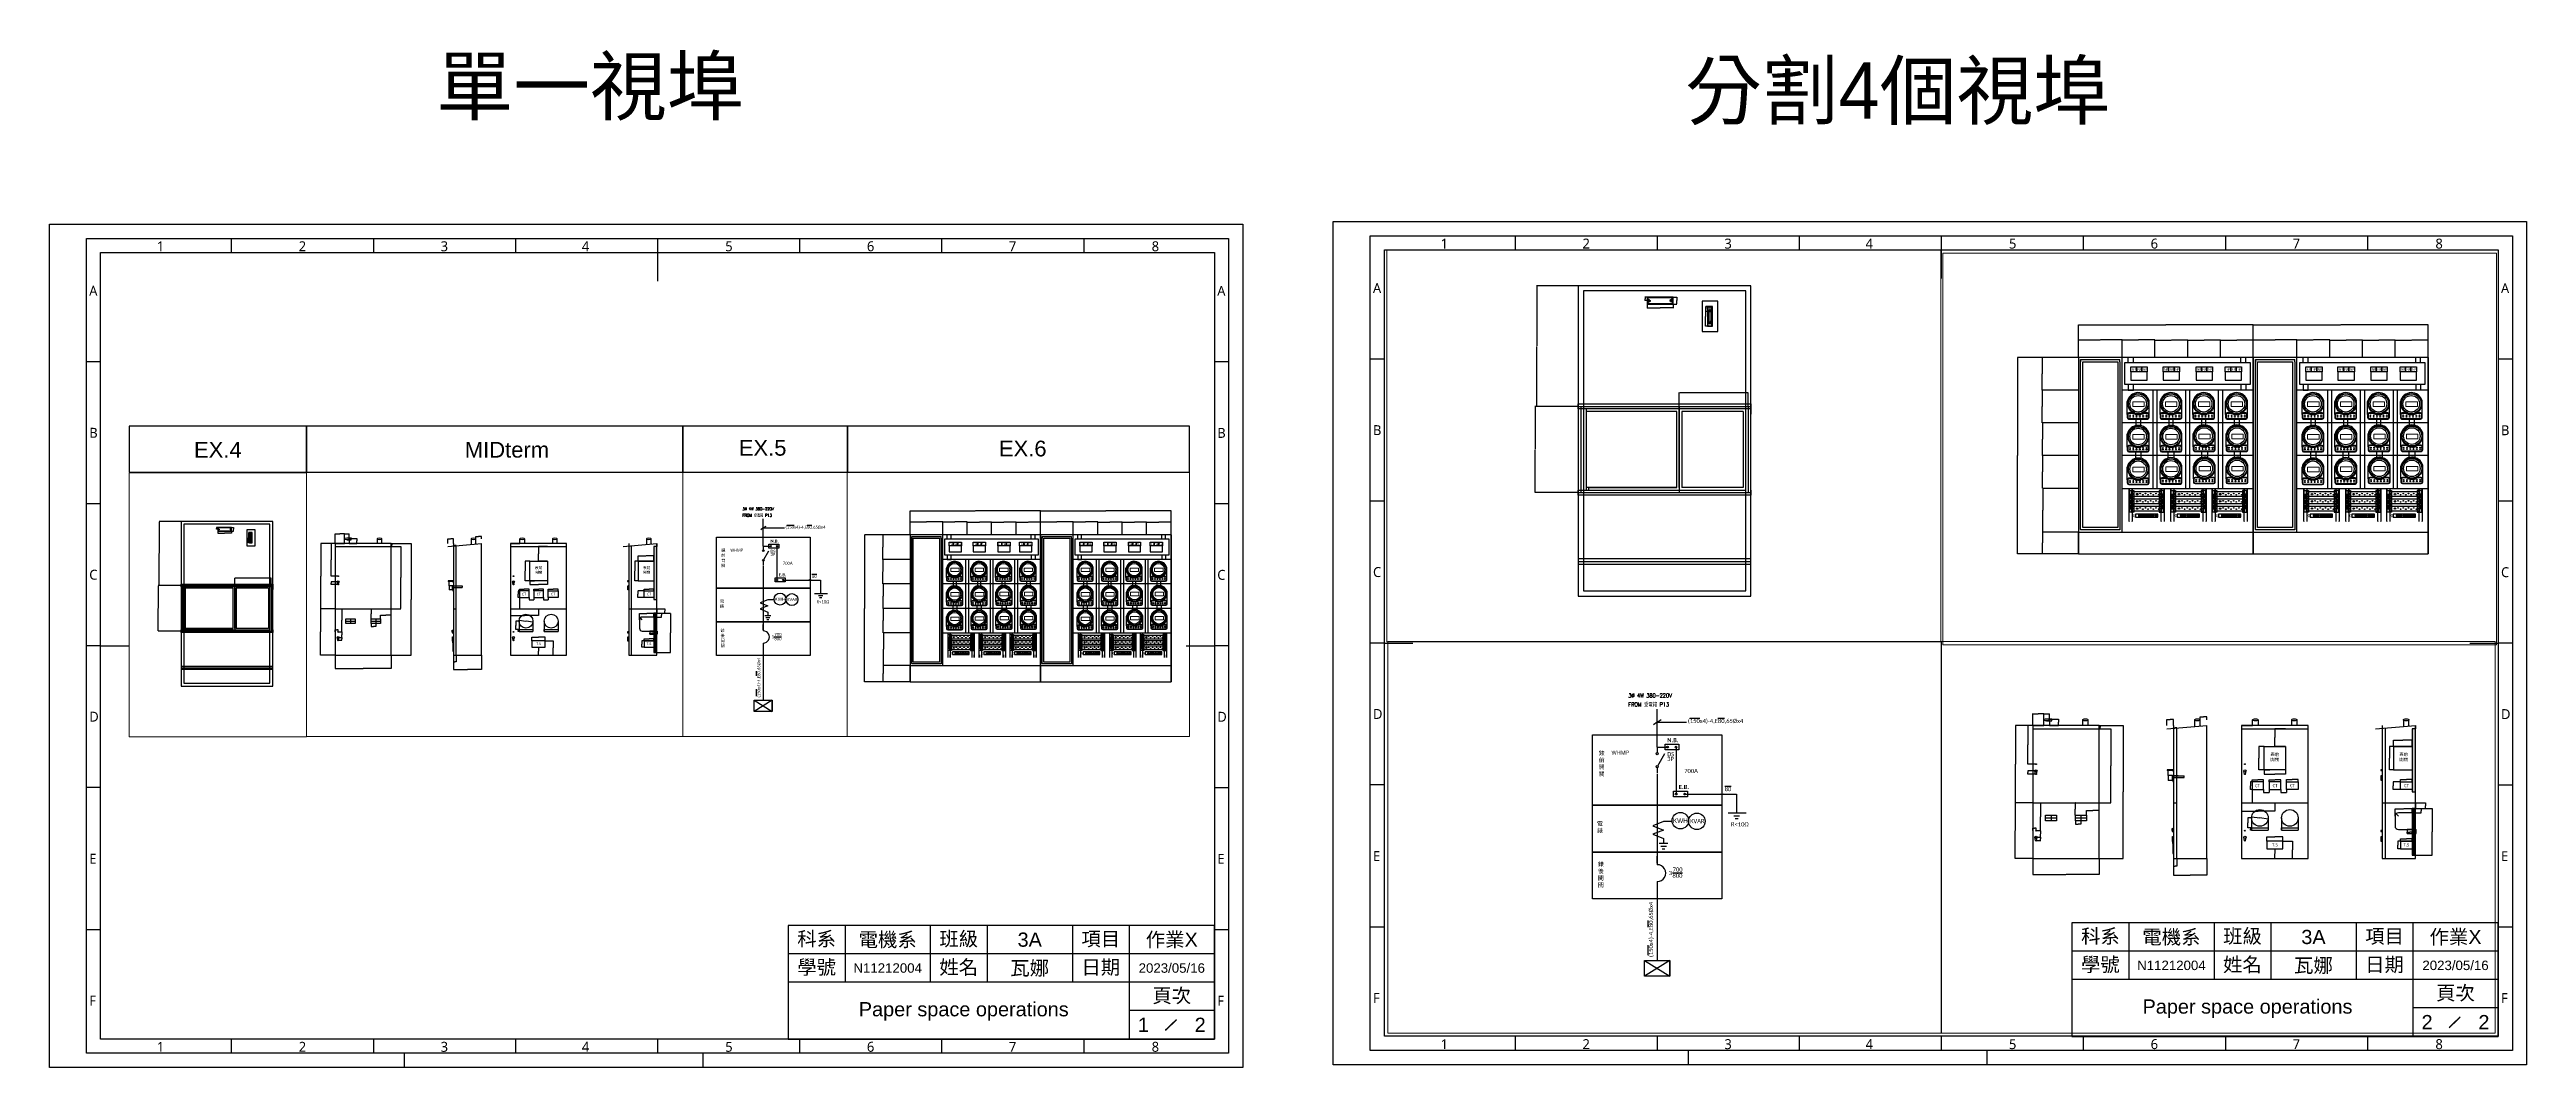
# Paper-space layout 'N11212004' of a CAD drawing. Header units: millimetres. Extents: x -776 to 9404, y -161 to 4026.
# The model-space entities are those that its viewports show. They can reach past a viewport. Long polylines and large blocks are cut down to what shows.
import ezdxf
from ezdxf.enums import TextEntityAlignment as Align

# ---------------------------------------------------------------- set-up
doc = ezdxf.new("R2010")
doc.units = ezdxf.units.MM
doc.linetypes.add('ACAD_ISO03W100', pattern=[30, 12, -18])
doc.linetypes.add('C', pattern=[6, 2, 2, 2])
for name, color, linetype in [('035', 5, 'Continuous'), ('07', 7, 'Continuous'), ('BASSSEE', 32, 'Continuous'), ('FCU', 3, 'Continuous'), ('SKALA', 10, 'Continuous'), ('虛線', 5, 'ACAD_ISO03W100')]:
    doc.layers.add(name, color=color, linetype=linetype)
doc.layers.add('DIMEN', color=102, linetype='Continuous', plot=False)
doc.layers.add('支鈑金', color=160, linetype='C', plot=False)
doc.layers.add('E1', color=7, linetype='Continuous', lineweight=13)
doc.styles.add('ISO Proportional', font='Microsoft JhengHei.ttf')
doc.styles.add('S200', font='ROMAND.SHX', dxfattribs={"width": 0.75, "height": 200})
doc.styles.get("Standard").update_dxf_attribs({"font": 'arial.ttf'})
doc.styles.add('WD', font='Microsoft JhengHei.ttf')
doc.styles.add('型式1', font='kaiu.ttf')
doc.dimstyles.new('-', dxfattribs={"dimtxt": 0.18, "dimasz": 0.18, "dimexe": 0.18, "dimexo": 0.0625, "dimgap": 0.09, "dimtad": 0, "dimtih": 1, "dimtoh": 1, "dimzin": 0, "dimdsep": 46, "dimtxsty": 'WD', "dimcen": 0.09, "dimadec": 0, "dimazin": 0, "dimtfac": 1, "dimtofl": 0, "dimtmove": 2, "dimatfit": 3, "dimfxl": 1, "dimtolj": 1, "dimtzin": 0, "dimarcsym": 0})
doc.dimstyles.get("Standard").update_dxf_attribs({"dimtxt": 0.18, "dimasz": 0.18, "dimexe": 0.18, "dimexo": 0.0625, "dimgap": 0.09, "dimtad": 0, "dimtih": 1, "dimtoh": 1, "dimdec": 4, "dimzin": 0, "dimdsep": 46, "dimtxsty": 'Standard', "dimcen": 0.09, "dimadec": 0, "dimazin": 0, "dimtfac": 1, "dimtdec": 4, "dimtofl": 0, "dimtmove": 0, "dimatfit": 3, "dimfxl": 1, "dimtolj": 1, "dimtzin": 0, "dimarcsym": 0})
pattern_1 = [(0, (-3233.683, 1991.896), (0, 6.985), [5.08, -1.905]), (90, (-3233.683, 1991.896), (-6.985, 4e-16), [5.08, -1.905])]

# ---------------------------------------------------------------- blocks, each defined once
blk = doc.blocks.new('IEC_border_a3')
at = {"layer": '035'}
for p, q in [((64, 292), (64, 287)), ((114, 292), (114, 287)), ((164, 292), (164, 287)), ((214, 292), (214, 287)), ((264, 292), (264, 287)), ((314, 292), (314, 287)), ((364, 292), (364, 287)), ((17.97, 248.58), (12.98, 248.58)), ((414.97, 248.54), (409.98, 248.54)), ((17.98, 198.54), (13, 198.54)), ((414.98, 198.5), (410, 198.5)), ((17.98, 148.54), (13, 148.54)), ((414.98, 148.5), (410, 148.5)), ((17.98, 98.54), (13, 98.54)), ((414.98, 98.5), (410, 98.5)), ((18, 48.5), (13.02, 48.5)), ((415, 48.46), (410.02, 48.46)), ((64, 10), (64, 5)), ((114, 10), (114, 5)), ((164, 10), (164, 5)), ((214, 10), (214, 5)), ((264, 10), (264, 5)), ((314, 10), (314, 5)), ((364, 10), (364, 5)), ((125, 0), (125, 5)), ((230, 5), (230, 0))]:
    blk.add_line(p, q, dxfattribs=at)
for points in [[(0, 297), (420, 297), (420, 0), (0, 0)], [(18, 287), (410, 287), (410, 10), (18, 10)]]:
    blk.add_lwpolyline(points, close=True, dxfattribs=at)
at = {"layer": '07'}
for p, q in [((214, 287), (214, 277)), ((18, 148.5), (28, 148.5)), ((400, 148.5), (410, 148.5))]:
    blk.add_line(p, q, dxfattribs=at)
blk.add_lwpolyline([(13, 292), (415, 292), (415, 5), (13, 5)], close=True, dxfattribs=at)
at = {"layer": '035', "style": 'ISO Proportional'}
for s, p in [('1', (37.81, 287.5)), ('2', (87.73, 287.5)), ('3', (137.68, 287.5)), ('4', (187.38, 287.5)), ('5', (237.84, 287.5)), ('6', (287.69, 287.5)), ('7', (337.67, 287.5)), ('8', (387.92, 287.5)), ('A', (13.98, 271.83)), ('A', (410.98, 271.79)), ('B', (14, 221.79)), ('B', (411, 221.75)), ('C', (14, 171.79)), ('C', (411, 171.75)), ('D', (14, 121.79)), ('D', (411, 121.75)), ('E', (14.02, 71.75)), ('E', (411.02, 71.72)), ('F', (14.02, 21.75)), ('F', (411.02, 21.72)), ('1', (37.81, 5.5)), ('2', (87.73, 5.5)), ('3', (137.68, 5.5)), ('4', (187.38, 5.5)), ('5', (237.84, 5.5)), ('6', (287.69, 5.5)), ('7', (337.67, 5.5)), ('8', (387.92, 5.5))]:
    blk.add_text(s, height=3.5, dxfattribs=at).set_placement(p)
blk = doc.blocks.new('電腦輔助電機製圖作業圖框')
for p, q in [((289.9, 35.35), (183.84, 35.35)), ((183.84, 35.35), (183.84, 7.07)), ((197.98, 35.35), (197.98, 21.21)), ((219.19, 35.35), (219.19, 21.21)), ((233.33, 35.35), (233.33, 21.21)), ((254.55, 35.35), (254.55, 21.21)), ((268.69, 35.35), (268.69, 7.07)), ((289.9, 7.07), (289.9, 35.35)), ((289.9, 35.35), (289.9, 7.07)), ((289.9, 28.28), (183.84, 28.28)), ((289.9, 21.21), (183.84, 21.21)), ((289.9, 14.14), (268.69, 14.14)), ((183.84, 7.07), (289.9, 7.07))]:
    blk.add_line(p, q)
at = {"xscale": 0.7070707070707071, "yscale": 0.7070707070707071, "zscale": 0.7070707070707071}
blk.add_blockref('IEC_border_a3', (0, 0), dxfattribs=at)
at = {"insert": (190.91, 31.82), "char_height": 3.535, "attachment_point": 5, "style": 'ISO Proportional'}
blk.add_mtext_dynamic_manual_height_columns('科系', width=14.1414, gutter_width=8.84, heights=[0], dxfattribs=at)
at = {"char_height": 3.535, "attachment_point": 5}
for s, width, insert in [('班級', 14.1414, (226.26, 31.82)), ('項目', 14.1414, (261.62, 31.82)), ('學號', 14.1414, (190.91, 24.75)), ('姓名', 14.1414, (226.26, 24.75)), ('日期', 14.1414, (261.62, 24.75)), ('頁次', 21.2121, (279.29, 17.68))]:
    blk.add_mtext_dynamic_manual_height_columns(s, width=width, gutter_width=8.84, heights=[0], dxfattribs=dict(at, insert=insert))
at = {"insert": (279.16, 10.61), "char_height": 3.535, "attachment_point": 5, "rotation": 119.02762}
blk.add_mtext_dynamic_manual_height_columns('\\\\', width=21.2121, gutter_width=17.68, heights=[0], dxfattribs=at)
for tag, height, p in [('@科系', 3.54, (208.59, 31.82)), ('@班級', 3.54, (243.94, 31.82)), ('@項目', 3.54, (279.29, 31.82)), ('@學號', 2.36, (208.59, 24.75)), ('@姓名', 3.54, (243.94, 24.75)), ('@日期', 2.36, (279.29, 24.75)), ('@作業', 3.54, (227.52, 14.49)), ('@頁次', 3.54, (272.22, 10.61)), ('@總頁次', 3.54, (286.36, 10.61))]:
    blk.add_attdef(tag, text='', height=height).set_placement(p, align=Align.MIDDLE_CENTER)
at = {"flags": 9}
blk.add_attdef('WD_TB', (0, 0), '', height=3.54, dxfattribs=at)
blk = doc.blocks.new('*D38')
at = {"layer": 'Defpoints', "color": 0, "transparency": 16777216}
for p in [(9371.3, 6036.4), (9038.7, 5736.4), (9371.3, 5736.4)]:
    blk.add_point(p, dxfattribs=at)
at = {"layer": 'DIMEN', "color": 0, "lineweight": -2, "transparency": 16777216}
for p, q in [((9371.3, 6036.4), (9038.5, 6036.4)), ((9038.7, 6036.2), (9038.7, 5886.6)), ((9038.7, 5736.6), (9038.7, 5886.2)), ((9371.3, 5736.4), (9038.5, 5736.4))]:
    blk.add_line(p, q, dxfattribs=at)
at = {"layer": 'DIMEN', "color": 0, "transparency": 16777216}
for points in [[(9038.7, 6036.2), (9038.8, 6036.2), (9038.7, 6036.4)], [(9038.7, 5736.6), (9038.8, 5736.6), (9038.7, 5736.4)]]:
    blk.add_solid(points, dxfattribs=at)
at = {"layer": 'DIMEN', "color": 0, "transparency": 16777216, "insert": (9038.7, 5886.4), "char_height": 0.18, "attachment_point": 5}
blk.add_mtext('\\A1;300', dxfattribs=at)
blk = doc.blocks.new('*D23')
at = {"layer": 'Defpoints', "color": 0, "transparency": 16777216}
for p in [(9371.3, 5736.4), (9038.1, 5436.4), (9371.3, 5436.4)]:
    blk.add_point(p, dxfattribs=at)
at = {"layer": 'DIMEN', "color": 0, "lineweight": -2, "transparency": 16777216}
for p, q in [((9371.3, 5736.4), (9037.9, 5736.4)), ((9038.1, 5736.2), (9038.1, 5586.6)), ((9038.1, 5436.6), (9038.1, 5586.2)), ((9371.3, 5436.4), (9037.9, 5436.4))]:
    blk.add_line(p, q, dxfattribs=at)
at = {"layer": 'DIMEN', "color": 0, "transparency": 16777216}
for points in [[(9038.1, 5736.2), (9038.1, 5736.2), (9038.1, 5736.4)], [(9038.1, 5436.6), (9038.1, 5436.6), (9038.1, 5436.4)]]:
    blk.add_solid(points, dxfattribs=at)
at = {"layer": 'DIMEN', "color": 0, "transparency": 16777216, "insert": (9038.1, 5586.4), "char_height": 0.18, "attachment_point": 5}
blk.add_mtext('\\A1;300', dxfattribs=at)
blk = doc.blocks.new('*D24')
at = {"layer": 'Defpoints', "color": 0, "transparency": 16777216}
for p in [(9371.3, 5436.4), (9041.2, 5136.4), (9371.3, 5136.4)]:
    blk.add_point(p, dxfattribs=at)
at = {"layer": 'DIMEN', "color": 0, "lineweight": -2, "transparency": 16777216}
for p, q in [((9371.3, 5436.4), (9041, 5436.4)), ((9041.2, 5436.2), (9041.2, 5286.6)), ((9041.2, 5136.6), (9041.2, 5286.2)), ((9371.3, 5136.4), (9041, 5136.4))]:
    blk.add_line(p, q, dxfattribs=at)
at = {"layer": 'DIMEN', "color": 0, "transparency": 16777216}
for points in [[(9041.1, 5436.2), (9041.2, 5436.2), (9041.2, 5436.4)], [(9041.1, 5136.6), (9041.2, 5136.6), (9041.2, 5136.4)]]:
    blk.add_solid(points, dxfattribs=at)
at = {"layer": 'DIMEN', "color": 0, "transparency": 16777216, "insert": (9041.2, 5286.4), "char_height": 0.18, "attachment_point": 5}
blk.add_mtext('\\A1;300', dxfattribs=at)
blk = doc.blocks.new('*D25')
at = {"layer": 'Defpoints', "color": 0, "transparency": 16777216}
for p in [(9371.3, 5136.4), (9041.2, 4836.4), (9371.3, 4836.4)]:
    blk.add_point(p, dxfattribs=at)
at = {"layer": 'DIMEN', "color": 0, "lineweight": -2, "transparency": 16777216}
for p, q in [((9371.3, 5136.4), (9041, 5136.4)), ((9041.2, 5136.2), (9041.2, 4986.6)), ((9041.2, 4836.6), (9041.2, 4986.2)), ((9371.3, 4836.4), (9041, 4836.4))]:
    blk.add_line(p, q, dxfattribs=at)
at = {"layer": 'DIMEN', "color": 0, "transparency": 16777216}
for points in [[(9041.1, 5136.2), (9041.2, 5136.2), (9041.2, 5136.4)], [(9041.1, 4836.6), (9041.2, 4836.6), (9041.2, 4836.4)]]:
    blk.add_solid(points, dxfattribs=at)
at = {"layer": 'DIMEN', "color": 0, "transparency": 16777216, "insert": (9041.2, 4986.4), "char_height": 0.18, "attachment_point": 5}
blk.add_mtext('\\A1;300', dxfattribs=at)
blk = doc.blocks.new('*D26')
at = {"layer": 'Defpoints', "color": 0, "transparency": 16777216}
for p in [(9371.3, 4836.4), (9046.8, 4436.4), (9371.3, 4436.4)]:
    blk.add_point(p, dxfattribs=at)
at = {"layer": 'DIMEN', "color": 0, "lineweight": -2, "transparency": 16777216}
for p, q in [((9371.3, 4836.4), (9046.6, 4836.4)), ((9046.8, 4836.2), (9046.8, 4636.6)), ((9046.8, 4436.6), (9046.8, 4636.2)), ((9371.3, 4436.4), (9046.6, 4436.4))]:
    blk.add_line(p, q, dxfattribs=at)
at = {"layer": 'DIMEN', "color": 0, "transparency": 16777216}
for points in [[(9046.8, 4836.2), (9046.8, 4836.2), (9046.8, 4836.4)], [(9046.8, 4436.6), (9046.8, 4436.6), (9046.8, 4436.4)]]:
    blk.add_solid(points, dxfattribs=at)
at = {"layer": 'DIMEN', "color": 0, "transparency": 16777216, "insert": (9046.8, 4636.4), "char_height": 0.18, "attachment_point": 5}
blk.add_mtext('\\A1;400', dxfattribs=at)
blk = doc.blocks.new('*D27')
at = {"layer": 'Defpoints', "color": 0, "transparency": 16777216}
for p in [(9371.3, 4436.4), (9042.8, 4236.4), (9371.3, 4236.4)]:
    blk.add_point(p, dxfattribs=at)
at = {"layer": 'DIMEN', "color": 0, "lineweight": -2, "transparency": 16777216}
for p, q in [((9371.3, 4436.4), (9042.7, 4436.4)), ((9042.8, 4436.2), (9042.8, 4336.6)), ((9042.8, 4236.6), (9042.8, 4336.2)), ((9371.3, 4236.4), (9042.7, 4236.4))]:
    blk.add_line(p, q, dxfattribs=at)
at = {"layer": 'DIMEN', "color": 0, "transparency": 16777216}
for points in [[(9042.8, 4436.2), (9042.9, 4436.2), (9042.8, 4436.4)], [(9042.8, 4236.6), (9042.9, 4236.6), (9042.8, 4236.4)]]:
    blk.add_solid(points, dxfattribs=at)
at = {"layer": 'DIMEN', "color": 0, "transparency": 16777216, "insert": (9042.8, 4336.4), "char_height": 0.18, "attachment_point": 5}
blk.add_mtext('\\A1;200', dxfattribs=at)
blk = doc.blocks.new('*D39')
at = {"layer": 'Defpoints', "color": 0, "transparency": 16777216}
for p in [(9371.3, 6036.4), (8814.4, 4236.4), (9371.3, 4236.4)]:
    blk.add_point(p, dxfattribs=at)
at = {"layer": 'DIMEN', "color": 0, "lineweight": -2, "transparency": 16777216}
for p, q in [((9371.3, 6036.4), (8814.2, 6036.4)), ((8814.4, 6036.2), (8814.4, 5136.6)), ((8814.4, 4236.6), (8814.4, 5136.2)), ((9371.3, 4236.4), (8814.2, 4236.4))]:
    blk.add_line(p, q, dxfattribs=at)
at = {"layer": 'DIMEN', "color": 0, "transparency": 16777216}
for points in [[(8814.4, 6036.2), (8814.5, 6036.2), (8814.4, 6036.4)], [(8814.4, 4236.6), (8814.5, 4236.6), (8814.4, 4236.4)]]:
    blk.add_solid(points, dxfattribs=at)
at = {"layer": 'DIMEN', "color": 0, "transparency": 16777216, "insert": (8814.4, 5136.4), "char_height": 0.18, "attachment_point": 5}
blk.add_mtext('\\A1;1800', dxfattribs=at)
blk = doc.blocks.new('*D28')
at = {"layer": 'Defpoints', "color": 0, "transparency": 16777216}
for p in [(9771.3, 6197.1), (9371.3, 6036.4), (9771.3, 6036.4)]:
    blk.add_point(p, dxfattribs=at)
at = {"layer": 'DIMEN', "color": 0, "lineweight": -2, "transparency": 16777216}
for p, q in [((9371.3, 6036.4), (9371.3, 6197.3)), ((9371.5, 6197.1), (9571, 6197.1)), ((9771.2, 6197.1), (9571.6, 6197.1)), ((9771.3, 6036.4), (9771.3, 6197.3))]:
    blk.add_line(p, q, dxfattribs=at)
at = {"layer": 'DIMEN', "color": 0, "transparency": 16777216}
for points in [[(9371.5, 6197.1), (9371.5, 6197.1), (9371.3, 6197.1)], [(9771.2, 6197.1), (9771.2, 6197.1), (9771.3, 6197.1)]]:
    blk.add_solid(points, dxfattribs=at)
at = {"layer": 'DIMEN', "color": 0, "transparency": 16777216, "insert": (9571.3, 6197.1), "char_height": 0.18, "attachment_point": 5}
blk.add_mtext('\\A1;400', dxfattribs=at)
blk = doc.blocks.new('*D29')
at = {"layer": 'Defpoints', "color": 0, "transparency": 16777216}
for p in [(10071.3, 6197.1), (9771.3, 6036.4), (10071.3, 6036.4)]:
    blk.add_point(p, dxfattribs=at)
at = {"layer": 'DIMEN', "color": 0, "lineweight": -2, "transparency": 16777216}
for p, q in [((9771.3, 6036.4), (9771.3, 6197.3)), ((9771.5, 6197.1), (9921.1, 6197.1)), ((10071.2, 6197.1), (9921.6, 6197.1)), ((10071.3, 6036.4), (10071.3, 6197.3))]:
    blk.add_line(p, q, dxfattribs=at)
at = {"layer": 'DIMEN', "color": 0, "transparency": 16777216}
for points in [[(9771.5, 6197.1), (9771.5, 6197.1), (9771.3, 6197.1)], [(10071.2, 6197.1), (10071.2, 6197.1), (10071.3, 6197.1)]]:
    blk.add_solid(points, dxfattribs=at)
at = {"layer": 'DIMEN', "color": 0, "transparency": 16777216, "insert": (9921.3, 6197.1), "char_height": 0.18, "attachment_point": 5}
blk.add_mtext('\\A1;300', dxfattribs=at)
blk = doc.blocks.new('*D30')
at = {"layer": 'Defpoints', "color": 0, "transparency": 16777216}
for p in [(10371.3, 6194.9), (10071.3, 6036.4), (10371.3, 6036.4)]:
    blk.add_point(p, dxfattribs=at)
at = {"layer": 'DIMEN', "color": 0, "lineweight": -2, "transparency": 16777216}
for p, q in [((10071.3, 6036.4), (10071.3, 6195.1)), ((10071.5, 6194.9), (10221.1, 6194.9)), ((10371.2, 6194.9), (10221.6, 6194.9)), ((10371.3, 6036.4), (10371.3, 6195.1))]:
    blk.add_line(p, q, dxfattribs=at)
at = {"layer": 'DIMEN', "color": 0, "transparency": 16777216}
for points in [[(10071.5, 6194.9), (10071.5, 6194.9), (10071.3, 6194.9)], [(10371.2, 6194.9), (10371.2, 6194.9), (10371.3, 6194.9)]]:
    blk.add_solid(points, dxfattribs=at)
at = {"layer": 'DIMEN', "color": 0, "transparency": 16777216, "insert": (10221.3, 6194.9), "char_height": 0.18, "attachment_point": 5}
blk.add_mtext('\\A1;300', dxfattribs=at)
blk = doc.blocks.new('*D31')
at = {"layer": 'Defpoints', "color": 0, "transparency": 16777216}
for p in [(10671.3, 6192.7), (10371.3, 6036.4), (10671.3, 6036.4)]:
    blk.add_point(p, dxfattribs=at)
at = {"layer": 'DIMEN', "color": 0, "lineweight": -2, "transparency": 16777216}
for p, q in [((10371.3, 6036.4), (10371.3, 6192.8)), ((10371.5, 6192.7), (10521.1, 6192.7)), ((10671.2, 6192.7), (10521.6, 6192.7)), ((10671.3, 6036.4), (10671.3, 6192.8))]:
    blk.add_line(p, q, dxfattribs=at)
at = {"layer": 'DIMEN', "color": 0, "transparency": 16777216}
for points in [[(10371.5, 6192.7), (10371.5, 6192.6), (10371.3, 6192.7)], [(10671.2, 6192.7), (10671.2, 6192.6), (10671.3, 6192.7)]]:
    blk.add_solid(points, dxfattribs=at)
at = {"layer": 'DIMEN', "color": 0, "transparency": 16777216, "insert": (10521.3, 6192.7), "char_height": 0.18, "attachment_point": 5}
blk.add_mtext('\\A1;300', dxfattribs=at)
blk = doc.blocks.new('*D40')
at = {"layer": 'Defpoints', "color": 0, "transparency": 16777216}
for p in [(10971.3, 6192.7), (10671.3, 6036.4), (10971.3, 6036.4)]:
    blk.add_point(p, dxfattribs=at)
at = {"layer": 'DIMEN', "color": 0, "lineweight": -2, "transparency": 16777216}
for p, q in [((10671.3, 6036.4), (10671.3, 6192.8)), ((10671.5, 6192.7), (10821.1, 6192.7)), ((10971.2, 6192.7), (10821.6, 6192.7)), ((10971.3, 6036.4), (10971.3, 6192.8))]:
    blk.add_line(p, q, dxfattribs=at)
at = {"layer": 'DIMEN', "color": 0, "transparency": 16777216}
for points in [[(10671.5, 6192.7), (10671.5, 6192.6), (10671.3, 6192.7)], [(10971.2, 6192.7), (10971.2, 6192.6), (10971.3, 6192.7)]]:
    blk.add_solid(points, dxfattribs=at)
at = {"layer": 'DIMEN', "color": 0, "transparency": 16777216, "insert": (10821.3, 6192.7), "char_height": 0.18, "attachment_point": 5}
blk.add_mtext('\\A1;300', dxfattribs=at)
blk = doc.blocks.new('*D32')
at = {"layer": 'Defpoints', "color": 0, "transparency": 16777216}
for p in [(10971.3, 6333), (9371.3, 6036.4), (10971.3, 6036.4)]:
    blk.add_point(p, dxfattribs=at)
at = {"layer": 'DIMEN', "color": 0, "lineweight": -2, "transparency": 16777216}
for p, q in [((9371.3, 6036.4), (9371.3, 6333.2)), ((9371.5, 6333), (10171, 6333)), ((10971.2, 6333), (10171.7, 6333)), ((10971.3, 6036.4), (10971.3, 6333.2))]:
    blk.add_line(p, q, dxfattribs=at)
at = {"layer": 'DIMEN', "color": 0, "transparency": 16777216}
for points in [[(9371.5, 6333), (9371.5, 6333), (9371.3, 6333)], [(10971.2, 6333), (10971.2, 6333), (10971.3, 6333)]]:
    blk.add_solid(points, dxfattribs=at)
at = {"layer": 'DIMEN', "color": 0, "transparency": 16777216, "insert": (10171.3, 6333), "char_height": 0.18, "attachment_point": 5}
blk.add_mtext('\\A1;1600', dxfattribs=at)
blk = doc.blocks.new('A$C2B1C5041')
for p, q in [((0, 165), (20, 165)), ((314, 165), (294, 165)), ((6.5, 158.5), (6.5, 136.5)), ((13.5, 158.5), (13.5, 136.5)), ((300.5, 158.5), (300.5, 136.5)), ((307.5, 158.5), (307.5, 136.5)), ((0, 130), (20, 130)), ((22, 133), (40, 133)), ((292, 133), (274, 133)), ((314, 130), (294, 130)), ((0, 115), (20, 115)), ((6.5, 108.5), (6.5, 86.5)), ((13.5, 108.5), (13.5, 86.5)), ((314, 115), (294, 115)), ((300.5, 108.5), (300.5, 86.5)), ((307.5, 108.5), (307.5, 86.5)), ((0, 80), (20, 80)), ((314, 80), (294, 80)), ((0, 65), (20, 65)), ((6.5, 58.5), (6.5, 36.5)), ((13.5, 58.5), (13.5, 36.5)), ((22, 67), (40, 67)), ((292, 67), (274, 67)), ((314, 65), (294, 65)), ((300.5, 58.5), (300.5, 36.5)), ((307.5, 58.5), (307.5, 36.5)), ((0, 30), (20, 30)), ((314, 30), (294, 30))]:
    blk.add_line(p, q)
for points in [[(20, 0), (5, 0, -0.414214), (0, 5), (0, 195, -0.414214), (5, 200), (20, 200)], [(294, 0), (309, 0, 0.414214), (314, 5), (314, 195, 0.414214), (309, 200), (294, 200)]]:
    blk.add_lwpolyline(points, format="xyb")
for points in [[(20, 200), (40, 200), (40, 0), (20, 0)], [(20, 2), (20, 198)], [(20, 198), (20, 2)], [(294, 200), (274, 200), (274, 0), (294, 0)], [(294, 2), (294, 198)], [(294, 198), (294, 2)]]:
    blk.add_lwpolyline(points)
for centre in [(30, 166), (284, 166), (30, 100), (284, 100), (30, 34), (284, 34)]:
    blk.add_circle(centre, 3.5)
for centre, radius, start, end in [((22, 198), 2, 90, 180), ((292, 198), 2, 0, 90), ((10, 158.5), 3.5, 0, 180), ((304, 158.5), 3.5, 0, 180), ((10, 136.5), 3.5, 180, 0), ((304, 136.5), 3.5, 180, 0), ((22, 135), 2, 180, 270), ((292, 135), 2, 270, 0), ((10, 108.5), 3.5, 0, 180), ((304, 108.5), 3.5, 0, 180), ((10, 86.5), 3.5, 180, 0), ((304, 86.5), 3.5, 180, 0), ((22, 69), 2, 180, 270), ((292, 69), 2, 270, 0), ((10, 58.5), 3.5, 0, 180), ((304, 58.5), 3.5, 0, 180), ((10, 36.5), 3.5, 180, 0), ((304, 36.5), 3.5, 180, 0), ((22, 2), 2, 180, 270), ((292, 2), 2, 270, 0)]:
    blk.add_arc(centre, radius, start, end)
blk = doc.blocks.new('A$C353F56A6')
for p, q in [((0, 40), (0, 0)), ((280, 40), (0, 40)), ((280, 0), (280, 40)), ((0, 0), (280, 0))]:
    blk.add_line(p, q)
for centre, radius in [((82, 25.1), 3), ((130, 25.1), 3), ((178, 25.1), 3), ((226, 25.1), 3), ((13, 20), 7), ((54, 20), 7), ((106, 14.9), 3), ((154, 14.9), 3), ((202, 14.9), 3), ((250, 14.9), 3), ((267, 20), 7)]:
    blk.add_circle(centre, radius)
blk = doc.blocks.new('*D33')
at = {"layer": 'Defpoints', "color": 0, "transparency": 16777216}
for p in [(11371.3, 6197.1), (10971.3, 6036.4), (11371.3, 6036.4)]:
    blk.add_point(p, dxfattribs=at)
at = {"layer": 'DIMEN', "color": 0, "lineweight": -2, "transparency": 16777216}
for p, q in [((10971.3, 6036.4), (10971.3, 6197.3)), ((10971.5, 6197.1), (11171, 6197.1)), ((11371.2, 6197.1), (11171.6, 6197.1)), ((11371.3, 6036.4), (11371.3, 6197.3))]:
    blk.add_line(p, q, dxfattribs=at)
at = {"layer": 'DIMEN', "color": 0, "transparency": 16777216}
for points in [[(10971.5, 6197.1), (10971.5, 6197.1), (10971.3, 6197.1)], [(11371.2, 6197.1), (11371.2, 6197.1), (11371.3, 6197.1)]]:
    blk.add_solid(points, dxfattribs=at)
at = {"layer": 'DIMEN', "color": 0, "transparency": 16777216, "insert": (11171.3, 6197.1), "char_height": 0.18, "attachment_point": 5}
blk.add_mtext('\\A1;400', dxfattribs=at)
blk = doc.blocks.new('*D34')
at = {"layer": 'Defpoints', "color": 0, "transparency": 16777216}
for p in [(11671.3, 6197.1), (11371.3, 6036.4), (11671.3, 6036.4)]:
    blk.add_point(p, dxfattribs=at)
at = {"layer": 'DIMEN', "color": 0, "lineweight": -2, "transparency": 16777216}
for p, q in [((11371.3, 6036.4), (11371.3, 6197.3)), ((11371.5, 6197.1), (11521.1, 6197.1)), ((11671.2, 6197.1), (11521.6, 6197.1)), ((11671.3, 6036.4), (11671.3, 6197.3))]:
    blk.add_line(p, q, dxfattribs=at)
at = {"layer": 'DIMEN', "color": 0, "transparency": 16777216}
for points in [[(11371.5, 6197.1), (11371.5, 6197.1), (11371.3, 6197.1)], [(11671.2, 6197.1), (11671.2, 6197.1), (11671.3, 6197.1)]]:
    blk.add_solid(points, dxfattribs=at)
at = {"layer": 'DIMEN', "color": 0, "transparency": 16777216, "insert": (11521.3, 6197.1), "char_height": 0.18, "attachment_point": 5}
blk.add_mtext('\\A1;300', dxfattribs=at)
blk = doc.blocks.new('*D35')
at = {"layer": 'Defpoints', "color": 0, "transparency": 16777216}
for p in [(11971.3, 6194.9), (11671.3, 6036.4), (11971.3, 6036.4)]:
    blk.add_point(p, dxfattribs=at)
at = {"layer": 'DIMEN', "color": 0, "lineweight": -2, "transparency": 16777216}
for p, q in [((11671.3, 6036.4), (11671.3, 6195.1)), ((11671.5, 6194.9), (11821.1, 6194.9)), ((11971.2, 6194.9), (11821.6, 6194.9)), ((11971.3, 6036.4), (11971.3, 6195.1))]:
    blk.add_line(p, q, dxfattribs=at)
at = {"layer": 'DIMEN', "color": 0, "transparency": 16777216}
for points in [[(11671.5, 6194.9), (11671.5, 6194.9), (11671.3, 6194.9)], [(11971.2, 6194.9), (11971.2, 6194.9), (11971.3, 6194.9)]]:
    blk.add_solid(points, dxfattribs=at)
at = {"layer": 'DIMEN', "color": 0, "transparency": 16777216, "insert": (11821.3, 6194.9), "char_height": 0.18, "attachment_point": 5}
blk.add_mtext('\\A1;300', dxfattribs=at)
blk = doc.blocks.new('*D36')
at = {"layer": 'Defpoints', "color": 0, "transparency": 16777216}
for p in [(12271.3, 6192.7), (11971.3, 6036.4), (12271.3, 6036.4)]:
    blk.add_point(p, dxfattribs=at)
at = {"layer": 'DIMEN', "color": 0, "lineweight": -2, "transparency": 16777216}
for p, q in [((11971.3, 6036.4), (11971.3, 6192.8)), ((11971.5, 6192.7), (12121.1, 6192.7)), ((12271.2, 6192.7), (12121.6, 6192.7)), ((12271.3, 6036.4), (12271.3, 6192.8))]:
    blk.add_line(p, q, dxfattribs=at)
at = {"layer": 'DIMEN', "color": 0, "transparency": 16777216}
for points in [[(11971.5, 6192.7), (11971.5, 6192.6), (11971.3, 6192.7)], [(12271.2, 6192.7), (12271.2, 6192.6), (12271.3, 6192.7)]]:
    blk.add_solid(points, dxfattribs=at)
at = {"layer": 'DIMEN', "color": 0, "transparency": 16777216, "insert": (12121.3, 6192.7), "char_height": 0.18, "attachment_point": 5}
blk.add_mtext('\\A1;300', dxfattribs=at)
blk = doc.blocks.new('*D41')
at = {"layer": 'Defpoints', "color": 0, "transparency": 16777216}
for p in [(12571.3, 6192.7), (12271.3, 6036.4), (12571.3, 6036.4)]:
    blk.add_point(p, dxfattribs=at)
at = {"layer": 'DIMEN', "color": 0, "lineweight": -2, "transparency": 16777216}
for p, q in [((12271.3, 6036.4), (12271.3, 6192.8)), ((12271.5, 6192.7), (12421.1, 6192.7)), ((12571.2, 6192.7), (12421.6, 6192.7)), ((12571.3, 6036.4), (12571.3, 6192.8))]:
    blk.add_line(p, q, dxfattribs=at)
at = {"layer": 'DIMEN', "color": 0, "transparency": 16777216}
for points in [[(12271.5, 6192.7), (12271.5, 6192.6), (12271.3, 6192.7)], [(12571.2, 6192.7), (12571.2, 6192.6), (12571.3, 6192.7)]]:
    blk.add_solid(points, dxfattribs=at)
at = {"layer": 'DIMEN', "color": 0, "transparency": 16777216, "insert": (12421.3, 6192.7), "char_height": 0.18, "attachment_point": 5}
blk.add_mtext('\\A1;300', dxfattribs=at)
blk = doc.blocks.new('*D37')
at = {"layer": 'Defpoints', "color": 0, "transparency": 16777216}
for p in [(12571.3, 6333), (10971.3, 6036.4), (12571.3, 6036.4)]:
    blk.add_point(p, dxfattribs=at)
at = {"layer": 'DIMEN', "color": 0, "lineweight": -2, "transparency": 16777216}
for p, q in [((10971.3, 6036.4), (10971.3, 6333.2)), ((10971.5, 6333), (11771, 6333)), ((12571.2, 6333), (11771.7, 6333)), ((12571.3, 6036.4), (12571.3, 6333.2))]:
    blk.add_line(p, q, dxfattribs=at)
at = {"layer": 'DIMEN', "color": 0, "transparency": 16777216}
for points in [[(10971.5, 6333), (10971.5, 6333), (10971.3, 6333)], [(12571.2, 6333), (12571.2, 6333), (12571.3, 6333)]]:
    blk.add_solid(points, dxfattribs=at)
at = {"layer": 'DIMEN', "color": 0, "transparency": 16777216, "insert": (11771.3, 6333), "char_height": 0.18, "attachment_point": 5}
blk.add_mtext('\\A1;1600', dxfattribs=at)
blk = doc.blocks.new('*D294')
at = {"layer": 'Defpoints', "color": 0, "transparency": 16777216}
for p in [(328.8, 6191.4), (88.3, 5491.4), (328.8, 5491.4)]:
    blk.add_point(p, dxfattribs=at)
at = {"layer": 'DIMEN', "color": 0, "lineweight": -2, "transparency": 16777216}
for p, q in [((328.1, 6191.4), (87.1, 6191.4)), ((88.3, 6188.9), (88.3, 5843.3)), ((88.3, 5493.9), (88.3, 5839.5)), ((328.1, 5491.4), (87.1, 5491.4))]:
    blk.add_line(p, q, dxfattribs=at)
at = {"layer": 'DIMEN', "color": 0, "transparency": 16777216}
for points in [[(87.9, 6188.9), (88.7, 6188.9), (88.3, 6191.4)], [(87.9, 5493.9), (88.7, 5493.9), (88.3, 5491.4)]]:
    blk.add_solid(points, dxfattribs=at)
at = {"layer": 'DIMEN', "color": 0, "transparency": 16777216, "insert": (88.3, 5841.4), "char_height": 2.5, "attachment_point": 5}
blk.add_mtext('\\A1;700', dxfattribs=at)
blk = doc.blocks.new('*D295')
at = {"layer": 'Defpoints', "color": 0, "transparency": 16777216}
for p in [(328.8, 5491.4), (78.9, 4991.4), (328.8, 4991.4)]:
    blk.add_point(p, dxfattribs=at)
at = {"layer": 'DIMEN', "color": 0, "lineweight": -2, "transparency": 16777216}
for p, q in [((328.1, 5491.4), (77.6, 5491.4)), ((78.9, 5488.9), (78.9, 5243.3)), ((78.9, 4993.9), (78.9, 5239.5)), ((328.1, 4991.4), (77.6, 4991.4))]:
    blk.add_line(p, q, dxfattribs=at)
at = {"layer": 'DIMEN', "color": 0, "transparency": 16777216}
for points in [[(78.4, 5488.9), (79.3, 5488.9), (78.9, 5491.4)], [(78.4, 4993.9), (79.3, 4993.9), (78.9, 4991.4)]]:
    blk.add_solid(points, dxfattribs=at)
at = {"layer": 'DIMEN', "color": 0, "transparency": 16777216, "insert": (78.9, 5241.4), "char_height": 2.5, "attachment_point": 5}
blk.add_mtext('\\A1;500', dxfattribs=at)
blk = doc.blocks.new('*D296')
at = {"layer": 'Defpoints', "color": 0, "transparency": 16777216}
for p in [(740.2, 6110.4), (736.2, 6108.2), (740.2, 6108.2)]:
    blk.add_point(p, dxfattribs=at)
at = {"layer": 'DIMEN', "color": 0, "lineweight": -2, "transparency": 16777216}
for p, q in [((736.2, 6108.3), (736.2, 6110.6)), ((736.3, 6110.4), (738, 6110.4)), ((740, 6110.4), (738.3, 6110.4)), ((740.2, 6108.3), (740.2, 6110.6))]:
    blk.add_line(p, q, dxfattribs=at)
at = {"layer": 'DIMEN', "color": 0, "transparency": 16777216}
for points in [[(736.3, 6110.5), (736.3, 6110.4), (736.2, 6110.4)], [(740, 6110.5), (740, 6110.4), (740.2, 6110.4)]]:
    blk.add_solid(points, dxfattribs=at)
at = {"layer": 'DIMEN', "color": 0, "transparency": 16777216, "insert": (738.2, 6110.4), "char_height": 0.18, "attachment_point": 5}
blk.add_mtext('\\A1;4', dxfattribs=at)
blk = doc.blocks.new('*D285')
at = {"layer": 'Defpoints', "color": 0, "transparency": 16777216}
for p in [(732.2, 6110.5), (732.2, 6108.2), (736.2, 6108.2)]:
    blk.add_point(p, dxfattribs=at)
at = {"layer": 'DIMEN', "color": 0, "lineweight": -2, "transparency": 16777216}
for p, q in [((732.2, 6108.3), (732.2, 6110.7)), ((732.3, 6110.5), (734, 6110.5)), ((736, 6110.5), (734.3, 6110.5)), ((736.2, 6108.3), (736.2, 6110.7))]:
    blk.add_line(p, q, dxfattribs=at)
at = {"layer": 'DIMEN', "color": 0, "transparency": 16777216}
for points in [[(732.3, 6110.6), (732.3, 6110.5), (732.2, 6110.5)], [(736, 6110.6), (736, 6110.5), (736.2, 6110.5)]]:
    blk.add_solid(points, dxfattribs=at)
at = {"layer": 'DIMEN', "color": 0, "transparency": 16777216, "insert": (734.2, 6110.5), "char_height": 0.18, "attachment_point": 5}
blk.add_mtext('\\A1;4', dxfattribs=at)
blk = doc.blocks.new('*D286')
at = {"layer": 'Defpoints', "color": 0, "transparency": 16777216}
for p in [(740.2, 6105.2), (742.9, 6104)]:
    blk.add_point(p, dxfattribs=at)
at = {"layer": 'DIMEN', "color": 0, "lineweight": -2, "transparency": 16777216}
for p, q in [((740.1, 6105.2), (740.3, 6105.2)), ((740.2, 6105.1), (740.2, 6105.3)), ((748.9, 6101.3), (743.1, 6103.9)), ((749.1, 6101.3), (748.9, 6101.3))]:
    blk.add_line(p, q, dxfattribs=at)
at = {"layer": 'DIMEN', "color": 0, "transparency": 16777216}
blk.add_solid([(743.1, 6103.9), (743.1, 6103.9), (742.9, 6104)], dxfattribs=at)
at = {"layer": 'DIMEN', "color": 0, "transparency": 16777216, "insert": (749.3, 6101.3), "char_height": 0.18, "attachment_point": 5}
blk.add_mtext('\\A1;R3', dxfattribs=at)
blk = doc.blocks.new('*D287')
at = {"layer": 'Defpoints', "color": 0, "transparency": 16777216}
for p in [(733.2, 6108.2), (743.2, 6108.2), (743.2, 6098.4)]:
    blk.add_point(p, dxfattribs=at)
at = {"layer": 'DIMEN', "color": 0, "lineweight": -2, "transparency": 16777216}
for p, q in [((733.2, 6108.1), (733.2, 6098.3)), ((733.3, 6098.4), (738, 6098.4)), ((743, 6098.4), (738.4, 6098.4)), ((743.2, 6108.1), (743.2, 6098.3))]:
    blk.add_line(p, q, dxfattribs=at)
at = {"layer": 'DIMEN', "color": 0, "transparency": 16777216}
for points in [[(733.3, 6098.5), (733.3, 6098.4), (733.2, 6098.4)], [(743, 6098.5), (743, 6098.4), (743.2, 6098.4)]]:
    blk.add_solid(points, dxfattribs=at)
at = {"layer": 'DIMEN', "color": 0, "transparency": 16777216, "insert": (738.2, 6098.4), "char_height": 0.18, "attachment_point": 5}
blk.add_mtext('\\A1;10', dxfattribs=at)
blk = doc.blocks.new('*D288')
at = {"layer": 'Defpoints', "color": 0, "transparency": 16777216}
for p in [(730.4, 6125.2), (715.3, 6105.2), (730.4, 6105.2)]:
    blk.add_point(p, dxfattribs=at)
at = {"layer": 'DIMEN', "color": 0, "lineweight": -2, "transparency": 16777216}
for p, q in [((730.3, 6125.2), (715.1, 6125.2)), ((715.3, 6125), (715.3, 6115.4)), ((715.3, 6105.4), (715.3, 6115)), ((730.3, 6105.2), (715.1, 6105.2))]:
    blk.add_line(p, q, dxfattribs=at)
at = {"layer": 'DIMEN', "color": 0, "transparency": 16777216}
for points in [[(715.3, 6125), (715.3, 6125), (715.3, 6125.2)], [(715.3, 6105.4), (715.3, 6105.4), (715.3, 6105.2)]]:
    blk.add_solid(points, dxfattribs=at)
at = {"layer": 'DIMEN', "color": 0, "transparency": 16777216, "insert": (715.3, 6115.2), "char_height": 0.18, "attachment_point": 5}
blk.add_mtext('\\A1;20', dxfattribs=at)
blk = doc.blocks.new('*D297')
at = {"layer": 'Defpoints', "color": 0, "transparency": 16777216}
for p in [(728.2, 6085.2), (878.2, 6085.2), (878.2, 6062.2)]:
    blk.add_point(p, dxfattribs=at)
at = {"layer": 'DIMEN', "color": 0, "lineweight": -2, "transparency": 16777216}
for p, q in [((728.2, 6085.1), (728.2, 6062)), ((878.2, 6085.1), (878.2, 6062)), ((728.3, 6062.2), (802.9, 6062.2)), ((878, 6062.2), (803.4, 6062.2))]:
    blk.add_line(p, q, dxfattribs=at)
at = {"layer": 'DIMEN', "color": 0, "transparency": 16777216}
for points in [[(728.3, 6062.2), (728.3, 6062.2), (728.2, 6062.2)], [(878, 6062.2), (878, 6062.2), (878.2, 6062.2)]]:
    blk.add_solid(points, dxfattribs=at)
at = {"layer": 'DIMEN', "color": 0, "transparency": 16777216, "insert": (803.2, 6062.2), "char_height": 0.18, "attachment_point": 5}
blk.add_mtext('\\A1;150', dxfattribs=at)
blk = doc.blocks.new('*D298')
at = {"layer": 'Defpoints', "color": 0, "transparency": 16777216}
for p in [(878.2, 6125.2), (878.2, 6085.2), (900, 6085.2)]:
    blk.add_point(p, dxfattribs=at)
at = {"layer": 'DIMEN', "color": 0, "lineweight": -2, "transparency": 16777216}
for p, q in [((878.2, 6125.2), (900.2, 6125.2)), ((900, 6125), (900, 6105.4)), ((900, 6085.4), (900, 6105)), ((878.2, 6085.2), (900.2, 6085.2))]:
    blk.add_line(p, q, dxfattribs=at)
at = {"layer": 'DIMEN', "color": 0, "transparency": 16777216}
for points in [[(900, 6125), (900, 6125), (900, 6125.2)], [(900, 6085.4), (900, 6085.4), (900, 6085.2)]]:
    blk.add_solid(points, dxfattribs=at)
at = {"layer": 'DIMEN', "color": 0, "transparency": 16777216, "insert": (900, 6105.2), "char_height": 0.18, "attachment_point": 5}
blk.add_mtext('\\A1;40', dxfattribs=at)
blk = doc.blocks.new('*D299')
at = {"layer": 'Defpoints', "color": 0, "transparency": 16777216}
for p in [(913.8, 5570.2), (913.8, 5491.4), (1313.8, 5491.4)]:
    blk.add_point(p, dxfattribs=at)
at = {"layer": 'DIMEN', "color": 0, "lineweight": -2, "transparency": 16777216}
for p, q in [((913.8, 5492), (913.8, 5571.4)), ((1311.3, 5570.2), (916.3, 5570.2)), ((1313.8, 5492), (1313.8, 5571.4))]:
    blk.add_line(p, q, dxfattribs=at)
at = {"layer": 'DIMEN', "color": 0, "transparency": 16777216}
for points in [[(916.3, 5570.6), (916.3, 5569.8), (913.8, 5570.2)], [(1311.3, 5570.6), (1311.3, 5569.8), (1313.8, 5570.2)]]:
    blk.add_solid(points, dxfattribs=at)
at = {"layer": 'DIMEN', "color": 0, "transparency": 16777216, "insert": (1113.8, 5572.1), "char_height": 2.5, "attachment_point": 5}
blk.add_mtext('\\A1;400', dxfattribs=at)
blk = doc.blocks.new('*D300')
at = {"layer": 'Defpoints', "color": 0, "transparency": 16777216}
for p in [(728.2, 6089.2), (732.2, 6089.2), (728.2, 6082.9)]:
    blk.add_point(p, dxfattribs=at)
at = {"layer": 'DIMEN', "color": 0, "lineweight": -2, "transparency": 16777216}
for p, q in [((728.2, 6089.1), (728.2, 6082.7)), ((732.2, 6089.1), (732.2, 6082.7)), ((728.3, 6082.9), (730, 6082.9)), ((732, 6082.9), (730.3, 6082.9))]:
    blk.add_line(p, q, dxfattribs=at)
at = {"layer": 'DIMEN', "color": 0, "transparency": 16777216}
for points in [[(728.3, 6082.9), (728.3, 6082.8), (728.2, 6082.9)], [(732, 6082.9), (732, 6082.8), (732.2, 6082.9)]]:
    blk.add_solid(points, dxfattribs=at)
at = {"layer": 'DIMEN', "color": 0, "transparency": 16777216, "insert": (730.2, 6082.9), "char_height": 0.18, "attachment_point": 5}
blk.add_mtext('\\A1;4', dxfattribs=at)
blk = doc.blocks.new('*D301')
at = {"layer": 'Defpoints', "color": 0, "transparency": 16777216}
for p in [(870.2, 6113.2), (866.2, 6108.2), (870.2, 6108.2)]:
    blk.add_point(p, dxfattribs=at)
at = {"layer": 'DIMEN', "color": 0, "lineweight": -2, "transparency": 16777216}
for p, q in [((866.2, 6108.3), (866.2, 6113.3)), ((866.3, 6113.2), (868, 6113.2)), ((870, 6113.2), (868.3, 6113.2)), ((870.2, 6108.3), (870.2, 6113.3))]:
    blk.add_line(p, q, dxfattribs=at)
at = {"layer": 'DIMEN', "color": 0, "transparency": 16777216}
for points in [[(866.3, 6113.2), (866.3, 6113.1), (866.2, 6113.2)], [(870, 6113.2), (870, 6113.1), (870.2, 6113.2)]]:
    blk.add_solid(points, dxfattribs=at)
at = {"layer": 'DIMEN', "color": 0, "transparency": 16777216, "insert": (868.2, 6113.2), "char_height": 0.18, "attachment_point": 5}
blk.add_mtext('\\A1;4', dxfattribs=at)
blk = doc.blocks.new('*D289')
at = {"layer": 'Defpoints', "color": 0, "transparency": 16777216}
for p in [(860.1, 6102.2), (866.2, 6108.2), (866.2, 6102.2)]:
    blk.add_point(p, dxfattribs=at)
at = {"layer": 'DIMEN', "color": 0, "lineweight": -2, "transparency": 16777216}
for p, q in [((866.1, 6108.2), (859.9, 6108.2)), ((866.1, 6102.2), (859.9, 6102.2)), ((860.1, 6108), (860.1, 6105.4)), ((860.1, 6102.4), (860.1, 6105))]:
    blk.add_line(p, q, dxfattribs=at)
at = {"layer": 'DIMEN', "color": 0, "transparency": 16777216}
for points in [[(860.1, 6108), (860.1, 6108), (860.1, 6108.2)], [(860.1, 6102.4), (860.1, 6102.4), (860.1, 6102.2)]]:
    blk.add_solid(points, dxfattribs=at)
at = {"layer": 'DIMEN', "color": 0, "transparency": 16777216, "insert": (860.1, 6105.2), "char_height": 0.18, "attachment_point": 5}
blk.add_mtext('\\A1;6', dxfattribs=at)
blk = doc.blocks.new('*D290')
at = {"layer": 'Defpoints', "color": 0, "transparency": 16777216}
for p in [(863.2, 6108.2), (863.2, 6100.2), (873.2, 6108.2)]:
    blk.add_point(p, dxfattribs=at)
at = {"layer": 'DIMEN', "color": 0, "lineweight": -2, "transparency": 16777216}
for p, q in [((863.2, 6108.1), (863.2, 6100)), ((863.3, 6100.2), (868, 6100.2)), ((873, 6100.2), (868.4, 6100.2)), ((873.2, 6108.1), (873.2, 6100))]:
    blk.add_line(p, q, dxfattribs=at)
at = {"layer": 'DIMEN', "color": 0, "transparency": 16777216}
for points in [[(863.3, 6100.2), (863.3, 6100.1), (863.2, 6100.2)], [(873, 6100.2), (873, 6100.1), (873.2, 6100.2)]]:
    blk.add_solid(points, dxfattribs=at)
at = {"layer": 'DIMEN', "color": 0, "transparency": 16777216, "insert": (868.2, 6100.2), "char_height": 0.18, "attachment_point": 5}
blk.add_mtext('\\A1;10', dxfattribs=at)
blk = doc.blocks.new('*D291')
at = {"layer": 'Defpoints', "color": 0, "transparency": 16777216}
for p in [(874.2, 6113.1), (870.2, 6108.2), (874.2, 6108.2)]:
    blk.add_point(p, dxfattribs=at)
at = {"layer": 'DIMEN', "color": 0, "lineweight": -2, "transparency": 16777216}
for p, q in [((870.2, 6108.3), (870.2, 6113.3)), ((870.3, 6113.1), (872, 6113.1)), ((874, 6113.1), (872.3, 6113.1)), ((874.2, 6108.3), (874.2, 6113.3))]:
    blk.add_line(p, q, dxfattribs=at)
at = {"layer": 'DIMEN', "color": 0, "transparency": 16777216}
for points in [[(870.3, 6113.2), (870.3, 6113.1), (870.2, 6113.1)], [(874, 6113.2), (874, 6113.1), (874.2, 6113.1)]]:
    blk.add_solid(points, dxfattribs=at)
at = {"layer": 'DIMEN', "color": 0, "transparency": 16777216, "insert": (872.2, 6113.1), "char_height": 0.18, "attachment_point": 5, "style": 'WD'}
blk.add_mtext('\\A1;4', dxfattribs=at)
blk = doc.blocks.new('*D292')
at = {"layer": 'Defpoints', "color": 0, "transparency": 16777216}
for p in [(1099, 6046.7), (1091.5, 6040.9)]:
    blk.add_point(p, dxfattribs=at)
at = {"layer": 'DIMEN', "color": 0, "lineweight": -2, "transparency": 16777216}
for p, q in [((1097.2, 6045.4), (1097.4, 6045.4)), ((1097.4, 6045.4), (1098.9, 6046.6))]:
    blk.add_line(p, q, dxfattribs=at)
at = {"layer": 'DIMEN', "color": 0, "transparency": 16777216}
blk.add_solid([(1098.9, 6046.6), (1098.9, 6046.5), (1099, 6046.7)], dxfattribs=at)
at = {"layer": 'DIMEN', "color": 0, "transparency": 16777216, "insert": (1096.7, 6045.4), "char_height": 0.18, "attachment_point": 5}
blk.add_mtext('\\A1;R9.5000', dxfattribs=at)
blk = doc.blocks.new('*D293')
at = {"layer": 'Defpoints', "color": 0, "transparency": 16777216}
for p in [(1091.5, 5980.9), (1093.3, 5971.6)]:
    blk.add_point(p, dxfattribs=at)
at = {"layer": 'DIMEN', "color": 0, "lineweight": -2, "transparency": 16777216}
for p, q in [((1091.4, 5980.9), (1091.6, 5980.9)), ((1091.5, 5980.8), (1091.5, 5981)), ((1094.2, 5967.1), (1093.4, 5971.4)), ((1094.4, 5967.1), (1094.2, 5967.1))]:
    blk.add_line(p, q, dxfattribs=at)
at = {"layer": 'DIMEN', "color": 0, "transparency": 16777216}
blk.add_solid([(1093.4, 5971.4), (1093.3, 5971.4), (1093.3, 5971.6)], dxfattribs=at)
at = {"layer": 'DIMEN', "color": 0, "transparency": 16777216, "insert": (1095, 5967.1), "char_height": 0.18, "attachment_point": 5}
blk.add_mtext('\\A1;R9.5000', dxfattribs=at)
blk = doc.blocks.new('*D302')
at = {"layer": 'Defpoints', "color": 0, "transparency": 16777216}
for p in [(1091.5, 5980.9), (1093.7, 5982)]:
    blk.add_point(p, dxfattribs=at)
at = {"layer": 'DIMEN', "color": 0, "lineweight": -2, "transparency": 16777216}
for p, q in [((1091.4, 5980.9), (1091.6, 5980.9)), ((1091.5, 5980.8), (1091.5, 5981)), ((1101.2, 5985.8), (1093.9, 5982.1)), ((1101, 5985.8), (1101.2, 5985.8))]:
    blk.add_line(p, q, dxfattribs=at)
at = {"layer": 'DIMEN', "color": 0, "transparency": 16777216}
blk.add_solid([(1093.8, 5982.1), (1093.9, 5982.1), (1093.7, 5982)], dxfattribs=at)
at = {"layer": 'DIMEN', "color": 0, "transparency": 16777216, "insert": (1100.5, 5985.8), "char_height": 0.18, "attachment_point": 5}
blk.add_mtext('\\A1;R2.5000', dxfattribs=at)
blk = doc.blocks.new('*D303')
at = {"layer": 'Defpoints', "color": 0, "transparency": 16777216}
for p in [(1091.5, 5980.9), (1092.2, 5981.6)]:
    blk.add_point(p, dxfattribs=at)
at = {"layer": 'DIMEN', "color": 0, "lineweight": -2, "transparency": 16777216}
for p, q in [((1091, 5980.5), (1092.1, 5981.5)), ((1097, 5980.5), (1091, 5980.5))]:
    blk.add_line(p, q, dxfattribs=at)
at = {"layer": 'DIMEN', "color": 0, "transparency": 16777216}
blk.add_solid([(1092.1, 5981.5), (1092.1, 5981.4), (1092.2, 5981.6)], dxfattribs=at)
at = {"layer": 'DIMEN', "color": 0, "transparency": 16777216, "insert": (1097.6, 5980.5), "char_height": 0.18, "attachment_point": 5}
blk.add_mtext('\\A1;R1.0000', dxfattribs=at)
blk = doc.blocks.new('*D304')
at = {"layer": 'Defpoints', "color": 0, "transparency": 16777216}
for p in [(1106.5, 6068.9), (1066.3, 5955.9), (1078.5, 5955.9)]:
    blk.add_point(p, dxfattribs=at)
at = {"layer": 'DIMEN', "color": 0, "lineweight": -2, "transparency": 16777216}
for p, q in [((1106.4, 6068.9), (1066.1, 6068.9)), ((1066.3, 6068.7), (1066.3, 6012.6)), ((1066.3, 5956.1), (1066.3, 6012.2)), ((1078.4, 5955.9), (1066.1, 5955.9))]:
    blk.add_line(p, q, dxfattribs=at)
at = {"layer": 'DIMEN', "color": 0, "transparency": 16777216}
for points in [[(1066.2, 6068.7), (1066.3, 6068.7), (1066.3, 6068.9)], [(1066.2, 5956.1), (1066.3, 5956.1), (1066.3, 5955.9)]]:
    blk.add_solid(points, dxfattribs=at)
at = {"layer": 'DIMEN', "color": 0, "transparency": 16777216, "insert": (1066.3, 6012.4), "char_height": 0.18, "attachment_point": 5}
blk.add_mtext('\\A1;113', dxfattribs=at)
blk = doc.blocks.new('*D305')
at = {"layer": 'Defpoints', "color": 0, "transparency": 16777216}
for p in [(1091.5, 6070.9), (1068, 6040.9), (1091.5, 6040.9)]:
    blk.add_point(p, dxfattribs=at)
at = {"layer": 'DIMEN', "color": 0, "lineweight": -2, "transparency": 16777216}
for p, q in [((1091.4, 6070.9), (1067.8, 6070.9)), ((1068, 6070.7), (1068, 6056.1)), ((1068, 6041.1), (1068, 6055.7)), ((1091.4, 6040.9), (1067.8, 6040.9))]:
    blk.add_line(p, q, dxfattribs=at)
at = {"layer": 'DIMEN', "color": 0, "transparency": 16777216}
for points in [[(1068, 6070.7), (1068, 6070.7), (1068, 6070.9)], [(1068, 6041.1), (1068, 6041.1), (1068, 6040.9)]]:
    blk.add_solid(points, dxfattribs=at)
at = {"layer": 'DIMEN', "color": 0, "transparency": 16777216, "insert": (1068, 6055.9), "char_height": 0.18, "attachment_point": 5}
blk.add_mtext('\\A1;30', dxfattribs=at)
blk = doc.blocks.new('*D424')
at = {"layer": 'Defpoints', "color": 0, "transparency": 16777216}
for p in [(3343.6, 5943.9), (3188.3, 5243.9), (3343.6, 5243.9)]:
    blk.add_point(p, dxfattribs=at)
at = {"layer": 'DIMEN', "color": 0, "lineweight": -2, "transparency": 16777216}
for p, q in [((3343.5, 5943.9), (3188.1, 5943.9)), ((3188.3, 5943.7), (3188.3, 5594.1)), ((3188.3, 5244.1), (3188.3, 5593.7)), ((3343.5, 5243.9), (3188.1, 5243.9))]:
    blk.add_line(p, q, dxfattribs=at)
at = {"layer": 'DIMEN', "color": 0, "transparency": 16777216}
for points in [[(3188.3, 5943.7), (3188.3, 5943.7), (3188.3, 5943.9)], [(3188.3, 5244.1), (3188.3, 5244.1), (3188.3, 5243.9)]]:
    blk.add_solid(points, dxfattribs=at)
at = {"layer": 'DIMEN', "color": 0, "transparency": 16777216, "insert": (3188.3, 5593.9), "char_height": 0.18, "attachment_point": 5, "style": 'WD'}
blk.add_mtext('\\A1;700', dxfattribs=at)
blk = doc.blocks.new('*D425')
at = {"layer": 'Defpoints', "color": 0, "transparency": 16777216}
for p in [(3343.6, 5243.9), (3186.4, 4743.9), (3343.6, 4743.9)]:
    blk.add_point(p, dxfattribs=at)
at = {"layer": 'DIMEN', "color": 0, "lineweight": -2, "transparency": 16777216}
for p, q in [((3343.5, 5243.9), (3186.2, 5243.9)), ((3186.4, 5243.7), (3186.4, 4994.1)), ((3186.4, 4744.1), (3186.4, 4993.7)), ((3343.5, 4743.9), (3186.2, 4743.9))]:
    blk.add_line(p, q, dxfattribs=at)
at = {"layer": 'DIMEN', "color": 0, "transparency": 16777216}
for points in [[(3186.4, 5243.7), (3186.4, 5243.7), (3186.4, 5243.9)], [(3186.4, 4744.1), (3186.4, 4744.1), (3186.4, 4743.9)]]:
    blk.add_solid(points, dxfattribs=at)
at = {"layer": 'DIMEN', "color": 0, "transparency": 16777216, "insert": (3186.4, 4993.9), "char_height": 0.18, "attachment_point": 5, "style": 'WD'}
blk.add_mtext('\\A1;500', dxfattribs=at)
blk = doc.blocks.new('*D426')
at = {"layer": 'Defpoints', "color": 0, "transparency": 16777216}
for p in [(3943.6, 5943.9), (3943.6, 4743.9), (4158.6, 4743.9)]:
    blk.add_point(p, dxfattribs=at)
at = {"layer": 'DIMEN', "color": 0, "lineweight": -2, "transparency": 16777216}
for p, q in [((3943.7, 5943.9), (4158.8, 5943.9)), ((4158.6, 5943.7), (4158.6, 5344.1)), ((4158.6, 4744.1), (4158.6, 5343.7)), ((3943.7, 4743.9), (4158.8, 4743.9))]:
    blk.add_line(p, q, dxfattribs=at)
at = {"layer": 'DIMEN', "color": 0, "transparency": 16777216}
for points in [[(4158.6, 5943.7), (4158.7, 5943.7), (4158.6, 5943.9)], [(4158.6, 4744.1), (4158.7, 4744.1), (4158.6, 4743.9)]]:
    blk.add_solid(points, dxfattribs=at)
at = {"layer": 'DIMEN', "color": 0, "transparency": 16777216, "insert": (4158.6, 5343.9), "char_height": 0.18, "attachment_point": 5, "style": 'WD'}
blk.add_mtext('\\A1;1200', dxfattribs=at)
blk = doc.blocks.new('*D427')
at = {"layer": 'Defpoints', "color": 0, "transparency": 16777216}
for p in [(3443.6, 6049.5), (3343.6, 5943.9), (3443.6, 5943.9)]:
    blk.add_point(p, dxfattribs=at)
at = {"layer": 'DIMEN', "color": 0, "lineweight": -2, "transparency": 16777216}
for p, q in [((3343.6, 5944), (3343.6, 6049.7)), ((3343.8, 6049.5), (3393.3, 6049.5)), ((3443.4, 6049.5), (3393.9, 6049.5)), ((3443.6, 5944), (3443.6, 6049.7))]:
    blk.add_line(p, q, dxfattribs=at)
at = {"layer": 'DIMEN', "color": 0, "transparency": 16777216}
for points in [[(3343.8, 6049.5), (3343.8, 6049.5), (3343.6, 6049.5)], [(3443.4, 6049.5), (3443.4, 6049.5), (3443.6, 6049.5)]]:
    blk.add_solid(points, dxfattribs=at)
at = {"layer": 'DIMEN', "color": 0, "transparency": 16777216, "insert": (3393.6, 6049.5), "char_height": 0.18, "attachment_point": 5, "style": 'WD'}
blk.add_mtext('\\A1;100', dxfattribs=at)
blk = doc.blocks.new('*D375')
at = {"layer": 'Defpoints', "color": 0, "transparency": 16777216}
for p in [(3468.6, 6003.9), (3468.6, 5983.9), (3515.5, 5983.9)]:
    blk.add_point(p, dxfattribs=at)
at = {"layer": 'DIMEN', "color": 0, "lineweight": -2, "transparency": 16777216}
for p, q in [((3468.7, 6003.9), (3515.6, 6003.9)), ((3515.5, 6003.7), (3515.5, 5994.1)), ((3515.5, 5984.1), (3515.5, 5993.7)), ((3468.7, 5983.9), (3515.6, 5983.9))]:
    blk.add_line(p, q, dxfattribs=at)
at = {"layer": 'DIMEN', "color": 0, "transparency": 16777216}
for points in [[(3515.4, 6003.7), (3515.5, 6003.7), (3515.5, 6003.9)], [(3515.4, 5984.1), (3515.5, 5984.1), (3515.5, 5983.9)]]:
    blk.add_solid(points, dxfattribs=at)
at = {"layer": 'DIMEN', "color": 0, "transparency": 16777216, "insert": (3515.5, 5993.9), "char_height": 0.18, "attachment_point": 5, "style": 'WD'}
blk.add_mtext('\\A1;20', dxfattribs=at)
blk = doc.blocks.new('*D428')
at = {"layer": 'Defpoints', "color": 0, "transparency": 16777216}
for p in [(3489.6, 5999.3), (3493.6, 5943.9), (3574.6, 5943.9)]:
    blk.add_point(p, dxfattribs=at)
at = {"layer": 'DIMEN', "color": 0, "lineweight": -2, "transparency": 16777216}
for p, q in [((3489.6, 5999.3), (3574.8, 5999.3)), ((3574.6, 5999.2), (3574.6, 5971.8)), ((3574.6, 5944.1), (3574.6, 5971.4)), ((3493.7, 5943.9), (3574.8, 5943.9))]:
    blk.add_line(p, q, dxfattribs=at)
at = {"layer": 'DIMEN', "color": 0, "transparency": 16777216}
for points in [[(3574.6, 5999.2), (3574.6, 5999.2), (3574.6, 5999.3)], [(3574.6, 5944.1), (3574.6, 5944.1), (3574.6, 5943.9)]]:
    blk.add_solid(points, dxfattribs=at)
at = {"layer": 'DIMEN', "color": 0, "transparency": 16777216, "insert": (3574.6, 5971.6), "char_height": 0.18, "attachment_point": 5, "style": 'WD'}
blk.add_mtext('\\A1;55', dxfattribs=at)
blk = doc.blocks.new('*D429')
at = {"layer": 'Defpoints', "color": 0, "transparency": 16777216}
for p in [(3493.6, 6048), (3443.6, 5993.9), (3493.6, 5993.9)]:
    blk.add_point(p, dxfattribs=at)
at = {"layer": 'DIMEN', "color": 0, "lineweight": -2, "transparency": 16777216}
for p, q in [((3443.6, 5994), (3443.6, 6048.2)), ((3443.8, 6048), (3493.4, 6048)), ((3493.6, 5994), (3493.6, 6048.2))]:
    blk.add_line(p, q, dxfattribs=at)
at = {"layer": 'DIMEN', "color": 0, "transparency": 16777216}
for points in [[(3443.8, 6048), (3443.8, 6048), (3443.6, 6048)], [(3493.4, 6048), (3493.4, 6048), (3493.6, 6048)]]:
    blk.add_solid(points, dxfattribs=at)
at = {"layer": 'DIMEN', "color": 0, "transparency": 16777216, "insert": (3468.6, 6049.5), "char_height": 0.18, "attachment_point": 5, "style": 'WD'}
blk.add_mtext('\\A1;50', dxfattribs=at)
blk = doc.blocks.new('*D430')
at = {"layer": 'Defpoints', "color": 0, "transparency": 16777216}
for p in [(3943.6, 5943.9), (3943.6, 5913.9), (3951.8, 5913.9)]:
    blk.add_point(p, dxfattribs=at)
at = {"layer": 'DIMEN', "color": 0, "lineweight": -2, "transparency": 16777216}
for p, q in [((3943.7, 5943.9), (3952, 5943.9)), ((3951.8, 5943.7), (3951.8, 5929.1)), ((3951.8, 5914.1), (3951.8, 5928.7)), ((3943.7, 5913.9), (3952, 5913.9))]:
    blk.add_line(p, q, dxfattribs=at)
at = {"layer": 'DIMEN', "color": 0, "transparency": 16777216}
for points in [[(3951.7, 5943.7), (3951.8, 5943.7), (3951.8, 5943.9)], [(3951.7, 5914.1), (3951.8, 5914.1), (3951.8, 5913.9)]]:
    blk.add_solid(points, dxfattribs=at)
at = {"layer": 'DIMEN', "color": 0, "transparency": 16777216, "insert": (3951.8, 5928.9), "char_height": 0.18, "attachment_point": 5, "style": 'WD'}
blk.add_mtext('\\A1;30', dxfattribs=at)
blk = doc.blocks.new('*D376')
at = {"layer": 'Defpoints', "color": 0, "transparency": 16777216}
for p in [(3373.6, 5243.9), (3373.6, 4993.9), (3415, 4993.9)]:
    blk.add_point(p, dxfattribs=at)
at = {"layer": 'DIMEN', "color": 0, "lineweight": -2, "transparency": 16777216}
for p, q in [((3373.7, 5243.9), (3415.2, 5243.9)), ((3415, 5243.7), (3415, 5119.1)), ((3415, 4994.1), (3415, 5118.7)), ((3373.7, 4993.9), (3415.2, 4993.9))]:
    blk.add_line(p, q, dxfattribs=at)
at = {"layer": 'DIMEN', "color": 0, "transparency": 16777216}
for points in [[(3415, 5243.7), (3415, 5243.7), (3415, 5243.9)], [(3415, 4994.1), (3415, 4994.1), (3415, 4993.9)]]:
    blk.add_solid(points, dxfattribs=at)
at = {"layer": 'DIMEN', "color": 0, "transparency": 16777216, "insert": (3415, 5118.9), "char_height": 0.18, "attachment_point": 5, "style": 'WD'}
blk.add_mtext('\\A1;250', dxfattribs=at)
blk = doc.blocks.new('*D377')
at = {"layer": 'Defpoints', "color": 0, "transparency": 16777216}
for p in [(3373.6, 4993.9), (3373.6, 4933.9), (3414.7, 4933.9)]:
    blk.add_point(p, dxfattribs=at)
at = {"layer": 'DIMEN', "color": 0, "lineweight": -2, "transparency": 16777216}
for p, q in [((3373.7, 4993.9), (3414.9, 4993.9)), ((3414.7, 4993.7), (3414.7, 4964.1)), ((3414.7, 4934.1), (3414.7, 4963.7)), ((3373.7, 4933.9), (3414.9, 4933.9))]:
    blk.add_line(p, q, dxfattribs=at)
at = {"layer": 'DIMEN', "color": 0, "transparency": 16777216}
for points in [[(3414.7, 4993.7), (3414.7, 4993.7), (3414.7, 4993.9)], [(3414.7, 4934.1), (3414.7, 4934.1), (3414.7, 4933.9)]]:
    blk.add_solid(points, dxfattribs=at)
at = {"layer": 'DIMEN', "color": 0, "transparency": 16777216, "insert": (3414.7, 4963.9), "char_height": 0.18, "attachment_point": 5, "style": 'WD'}
blk.add_mtext('\\A1;60', dxfattribs=at)
blk = doc.blocks.new('*D378')
at = {"layer": 'Defpoints', "color": 0, "transparency": 16777216}
for p in [(3373.6, 5017.2), (3343.6, 4993.9), (3373.6, 4993.9)]:
    blk.add_point(p, dxfattribs=at)
at = {"layer": 'DIMEN', "color": 0, "lineweight": -2, "transparency": 16777216}
for p, q in [((3343.6, 4994), (3343.6, 5017.4)), ((3343.8, 5017.2), (3358.4, 5017.2)), ((3373.4, 5017.2), (3358.8, 5017.2)), ((3373.6, 4994), (3373.6, 5017.4))]:
    blk.add_line(p, q, dxfattribs=at)
at = {"layer": 'DIMEN', "color": 0, "transparency": 16777216}
for points in [[(3343.8, 5017.3), (3343.8, 5017.2), (3343.6, 5017.2)], [(3373.4, 5017.3), (3373.4, 5017.2), (3373.6, 5017.2)]]:
    blk.add_solid(points, dxfattribs=at)
at = {"layer": 'DIMEN', "color": 0, "transparency": 16777216, "insert": (3358.6, 5017.2), "char_height": 0.18, "attachment_point": 5, "style": 'WD'}
blk.add_mtext('\\A1;30', dxfattribs=at)
blk = doc.blocks.new('*D431')
at = {"layer": 'Defpoints', "color": 0, "transparency": 16777216}
for p in [(3370.6, 4996.5), (3376.6, 4991.3)]:
    blk.add_point(p, dxfattribs=at)
at = {"layer": 'DIMEN', "color": 0, "lineweight": -2, "transparency": 16777216}
blk.add_line((3370.7, 4996.4), (3376.5, 4991.4), dxfattribs=at)
at = {"layer": 'DIMEN', "color": 0, "transparency": 16777216}
for points in [[(3370.7, 4996.4), (3370.7, 4996.4), (3370.6, 4996.5)], [(3376.5, 4991.4), (3376.4, 4991.4), (3376.6, 4991.3)]]:
    blk.add_solid(points, dxfattribs=at)
at = {"layer": 'DIMEN', "color": 0, "transparency": 16777216, "insert": (3309.7, 4989.9), "char_height": 0.18, "attachment_point": 5, "style": 'WD'}
blk.add_mtext('\\A1;∅8', dxfattribs=at)
blk = doc.blocks.new('*D379')
at = {"layer": 'Defpoints', "color": 0, "transparency": 16777216}
for p in [(3373.6, 4933.9), (3373.6, 4903.9), (3415.1, 4903.9)]:
    blk.add_point(p, dxfattribs=at)
at = {"layer": 'DIMEN', "color": 0, "lineweight": -2, "transparency": 16777216}
for p, q in [((3373.7, 4933.9), (3415.2, 4933.9)), ((3415.1, 4933.7), (3415.1, 4919.1)), ((3415.1, 4904.1), (3415.1, 4918.7)), ((3373.7, 4903.9), (3415.2, 4903.9))]:
    blk.add_line(p, q, dxfattribs=at)
at = {"layer": 'DIMEN', "color": 0, "transparency": 16777216}
for points in [[(3415, 4933.7), (3415.1, 4933.7), (3415.1, 4933.9)], [(3415, 4904.1), (3415.1, 4904.1), (3415.1, 4903.9)]]:
    blk.add_solid(points, dxfattribs=at)
at = {"layer": 'DIMEN', "color": 0, "transparency": 16777216, "insert": (3415.1, 4918.9), "char_height": 0.18, "attachment_point": 5, "style": 'WD'}
blk.add_mtext('\\A1;30', dxfattribs=at)
blk = doc.blocks.new('*D432')
at = {"layer": 'Defpoints', "color": 0, "transparency": 16777216}
for p in [(3363.6, 4934.5), (3383.6, 4933.2)]:
    blk.add_point(p, dxfattribs=at)
at = {"layer": 'DIMEN', "color": 0, "lineweight": -2, "transparency": 16777216}
blk.add_line((3383.4, 4933.3), (3363.8, 4934.5), dxfattribs=at)
at = {"layer": 'DIMEN', "color": 0, "transparency": 16777216}
for points in [[(3363.8, 4934.6), (3363.8, 4934.5), (3363.6, 4934.5)], [(3383.4, 4933.3), (3383.4, 4933.2), (3383.6, 4933.2)]]:
    blk.add_solid(points, dxfattribs=at)
at = {"layer": 'DIMEN', "color": 0, "transparency": 16777216, "insert": (3298.7, 4938.8), "char_height": 0.18, "attachment_point": 5, "style": 'WD'}
blk.add_mtext('\\A1;∅20', dxfattribs=at)
blk = doc.blocks.new('*D433')
at = {"layer": 'Defpoints', "color": 0, "transparency": 16777216}
for p in [(3363.8, 5536.1), (3383.4, 5531.7)]:
    blk.add_point(p, dxfattribs=at)
at = {"layer": 'DIMEN', "color": 0, "lineweight": -2, "transparency": 16777216}
blk.add_line((3383.2, 5531.8), (3364, 5536), dxfattribs=at)
at = {"layer": 'DIMEN', "color": 0, "transparency": 16777216}
for points in [[(3364, 5536.1), (3364, 5536), (3363.8, 5536.1)], [(3383.2, 5531.8), (3383.2, 5531.7), (3383.4, 5531.7)]]:
    blk.add_solid(points, dxfattribs=at)
at = {"layer": 'DIMEN', "color": 0, "transparency": 16777216, "insert": (3297.7, 5550.7), "char_height": 0.18, "attachment_point": 5, "style": 'WD'}
blk.add_mtext('\\A1;∅20', dxfattribs=at)
blk = doc.blocks.new('*D434')
at = {"layer": 'Defpoints', "color": 0, "transparency": 16777216}
for p in [(3369.7, 5504.7), (3377.5, 5503.1)]:
    blk.add_point(p, dxfattribs=at)
at = {"layer": 'DIMEN', "color": 0, "lineweight": -2, "transparency": 16777216}
blk.add_line((3369.8, 5504.7), (3377.3, 5503.1), dxfattribs=at)
at = {"layer": 'DIMEN', "color": 0, "transparency": 16777216}
for points in [[(3369.9, 5504.7), (3369.8, 5504.6), (3369.7, 5504.7)], [(3377.3, 5503.2), (3377.3, 5503.1), (3377.5, 5503.1)]]:
    blk.add_solid(points, dxfattribs=at)
at = {"layer": 'DIMEN', "color": 0, "transparency": 16777216, "insert": (3432.3, 5491.8), "char_height": 0.18, "attachment_point": 5, "style": 'WD'}
blk.add_mtext('\\A1;∅8', dxfattribs=at)
blk = doc.blocks.new('*D435')
at = {"layer": 'Defpoints', "color": 0, "transparency": 16777216}
for p in [(3299.6, 5943.9), (3373.6, 5943.9), (3373.6, 5593.9)]:
    blk.add_point(p, dxfattribs=at)
at = {"layer": 'DIMEN', "color": 0, "lineweight": -2, "transparency": 16777216}
for p, q in [((3373.5, 5943.9), (3299.4, 5943.9)), ((3299.6, 5943.7), (3299.6, 5769.1)), ((3299.6, 5594.1), (3299.6, 5768.7)), ((3373.5, 5593.9), (3299.4, 5593.9))]:
    blk.add_line(p, q, dxfattribs=at)
at = {"layer": 'DIMEN', "color": 0, "transparency": 16777216}
for points in [[(3299.5, 5943.7), (3299.6, 5943.7), (3299.6, 5943.9)], [(3299.5, 5594.1), (3299.6, 5594.1), (3299.6, 5593.9)]]:
    blk.add_solid(points, dxfattribs=at)
at = {"layer": 'DIMEN', "color": 0, "transparency": 16777216, "insert": (3299.6, 5768.9), "char_height": 0.18, "attachment_point": 5, "style": 'WD'}
blk.add_mtext('\\A1;350', dxfattribs=at)
blk = doc.blocks.new('*D380')
at = {"layer": 'Defpoints', "color": 0, "transparency": 16777216}
for p in [(3373.6, 5533.9), (3300, 5503.9), (3373.6, 5503.9)]:
    blk.add_point(p, dxfattribs=at)
at = {"layer": 'DIMEN', "color": 0, "lineweight": -2, "transparency": 16777216}
for p, q in [((3373.5, 5533.9), (3299.8, 5533.9)), ((3300, 5533.7), (3300, 5519.1)), ((3300, 5504.1), (3300, 5518.7)), ((3373.5, 5503.9), (3299.8, 5503.9))]:
    blk.add_line(p, q, dxfattribs=at)
at = {"layer": 'DIMEN', "color": 0, "transparency": 16777216}
for points in [[(3299.9, 5533.7), (3300, 5533.7), (3300, 5533.9)], [(3299.9, 5504.1), (3300, 5504.1), (3300, 5503.9)]]:
    blk.add_solid(points, dxfattribs=at)
at = {"layer": 'DIMEN', "color": 0, "transparency": 16777216, "insert": (3300, 5518.9), "char_height": 0.18, "attachment_point": 5, "style": 'WD'}
blk.add_mtext('\\A1;30', dxfattribs=at)
blk = doc.blocks.new('*D436')
at = {"layer": 'Defpoints', "color": 0, "transparency": 16777216}
for p in [(3943.6, 5175.6), (3828.6, 5133.9), (3943.6, 5133.9)]:
    blk.add_point(p, dxfattribs=at)
at = {"layer": 'DIMEN', "color": 0, "lineweight": -2, "transparency": 16777216}
for p, q in [((3828.6, 5134), (3828.6, 5175.8)), ((3828.8, 5175.6), (3885.8, 5175.6)), ((3943.4, 5175.6), (3886.4, 5175.6)), ((3943.6, 5134), (3943.6, 5175.8))]:
    blk.add_line(p, q, dxfattribs=at)
at = {"layer": 'DIMEN', "color": 0, "transparency": 16777216}
for points in [[(3828.8, 5175.6), (3828.8, 5175.6), (3828.6, 5175.6)], [(3943.4, 5175.6), (3943.4, 5175.6), (3943.6, 5175.6)]]:
    blk.add_solid(points, dxfattribs=at)
at = {"layer": 'DIMEN', "color": 0, "transparency": 16777216, "insert": (3886.1, 5175.6), "char_height": 0.18, "attachment_point": 5, "style": 'WD'}
blk.add_mtext('\\A1;115', dxfattribs=at)
blk = doc.blocks.new('*D437')
at = {"layer": 'Defpoints', "color": 0, "transparency": 16777216}
for p in [(3727.6, 5243.9), (3728.6, 5243.9), (3728.6, 5133.9)]:
    blk.add_point(p, dxfattribs=at)
at = {"layer": 'DIMEN', "color": 0, "lineweight": -2, "transparency": 16777216}
for p, q in [((3728.5, 5243.9), (3727.5, 5243.9)), ((3727.6, 5243.7), (3727.6, 5189.1)), ((3727.6, 5134.1), (3727.6, 5188.7)), ((3728.5, 5133.9), (3727.5, 5133.9))]:
    blk.add_line(p, q, dxfattribs=at)
at = {"layer": 'DIMEN', "color": 0, "transparency": 16777216}
for points in [[(3727.6, 5243.7), (3727.7, 5243.7), (3727.6, 5243.9)], [(3727.6, 5134.1), (3727.7, 5134.1), (3727.6, 5133.9)]]:
    blk.add_solid(points, dxfattribs=at)
at = {"layer": 'DIMEN', "color": 0, "transparency": 16777216, "insert": (3727.6, 5188.9), "char_height": 0.18, "attachment_point": 5, "style": 'WD'}
blk.add_mtext('\\A1;110', dxfattribs=at)
blk = doc.blocks.new('*D438')
at = {"layer": 'Defpoints', "color": 0, "transparency": 16777216}
for p in [(3728.6, 5083.9), (3778.6, 5083.9), (3728.6, 5051.3)]:
    blk.add_point(p, dxfattribs=at)
at = {"layer": 'DIMEN', "color": 0, "lineweight": -2, "transparency": 16777216}
for p, q in [((3728.6, 5083.8), (3728.6, 5051.2)), ((3778.6, 5083.8), (3778.6, 5051.2)), ((3728.8, 5051.3), (3753.4, 5051.3)), ((3778.4, 5051.3), (3753.8, 5051.3))]:
    blk.add_line(p, q, dxfattribs=at)
at = {"layer": 'DIMEN', "color": 0, "transparency": 16777216}
for points in [[(3728.8, 5051.4), (3728.8, 5051.3), (3728.6, 5051.3)], [(3778.4, 5051.4), (3778.4, 5051.3), (3778.6, 5051.3)]]:
    blk.add_solid(points, dxfattribs=at)
at = {"layer": 'DIMEN', "color": 0, "transparency": 16777216, "insert": (3753.6, 5051.3), "char_height": 0.18, "attachment_point": 5, "style": 'WD'}
blk.add_mtext('\\A1;50', dxfattribs=at)
blk = doc.blocks.new('*D439')
at = {"layer": 'Defpoints', "color": 0, "transparency": 16777216}
for p in [(3943.6, 5913.9), (3943.6, 5243.9), (4046.9, 5243.9)]:
    blk.add_point(p, dxfattribs=at)
at = {"layer": 'DIMEN', "color": 0, "lineweight": -2, "transparency": 16777216}
for p, q in [((3943.7, 5913.9), (4047.1, 5913.9)), ((4046.9, 5913.7), (4046.9, 5579.1)), ((4046.9, 5244.1), (4046.9, 5578.7)), ((3943.7, 5243.9), (4047.1, 5243.9))]:
    blk.add_line(p, q, dxfattribs=at)
at = {"layer": 'DIMEN', "color": 0, "transparency": 16777216}
for points in [[(4046.9, 5913.7), (4047, 5913.7), (4046.9, 5913.9)], [(4046.9, 5244.1), (4047, 5244.1), (4046.9, 5243.9)]]:
    blk.add_solid(points, dxfattribs=at)
at = {"layer": 'DIMEN', "color": 0, "transparency": 16777216, "insert": (4046.9, 5578.9), "char_height": 0.18, "attachment_point": 5, "style": 'WD'}
blk.add_mtext('\\A1;670', dxfattribs=at)
blk = doc.blocks.new('*D440')
at = {"layer": 'Defpoints', "color": 0, "transparency": 16777216}
for p in [(3343.6, 4743.9), (3943.6, 4743.9), (3943.6, 4599.4)]:
    blk.add_point(p, dxfattribs=at)
at = {"layer": 'DIMEN', "color": 0, "lineweight": -2, "transparency": 16777216}
for p, q in [((3343.6, 4743.8), (3343.6, 4599.2)), ((3943.6, 4743.8), (3943.6, 4599.2)), ((3343.8, 4599.4), (3643.3, 4599.4)), ((3943.4, 4599.4), (3643.9, 4599.4))]:
    blk.add_line(p, q, dxfattribs=at)
at = {"layer": 'DIMEN', "color": 0, "transparency": 16777216}
for points in [[(3343.8, 4599.4), (3343.8, 4599.3), (3343.6, 4599.4)], [(3943.4, 4599.4), (3943.4, 4599.3), (3943.6, 4599.4)]]:
    blk.add_solid(points, dxfattribs=at)
at = {"layer": 'DIMEN', "color": 0, "transparency": 16777216, "insert": (3643.6, 4599.4), "char_height": 0.18, "attachment_point": 5, "style": 'WD'}
blk.add_mtext('\\A1;600', dxfattribs=at)
blk = doc.blocks.new('*D381')
at = {"layer": 'Defpoints', "color": 0, "transparency": 16777216}
for p in [(4552.5, 5996.1), (4552.5, 5943.9), (4612.5, 5943.9)]:
    blk.add_point(p, dxfattribs=at)
at = {"layer": 'DIMEN', "color": 0, "lineweight": -2, "transparency": 16777216}
for p, q in [((4552.5, 5944), (4552.5, 5996.3)), ((4552.7, 5996.1), (4582.1, 5996.1)), ((4612.3, 5996.1), (4582.9, 5996.1)), ((4612.5, 5944), (4612.5, 5996.3))]:
    blk.add_line(p, q, dxfattribs=at)
at = {"layer": 'DIMEN', "color": 0, "transparency": 16777216}
for points in [[(4552.7, 5996.1), (4552.7, 5996), (4552.5, 5996.1)], [(4612.3, 5996.1), (4612.3, 5996), (4612.5, 5996.1)]]:
    blk.add_solid(points, dxfattribs=at)
at = {"layer": 'DIMEN', "color": 0, "transparency": 16777216, "insert": (4582.5, 5996.1), "char_height": 0.18, "attachment_point": 5, "style": 'WD'}
blk.add_mtext('\\A1;60.00', dxfattribs=at)
blk = doc.blocks.new('*D409')
at = {"layer": 'Defpoints', "color": 0, "transparency": 16777216}
for p in [(4912.5, 6021.2), (4852.5, 5993.9), (4912.5, 5993.9)]:
    blk.add_point(p, dxfattribs=at)
at = {"layer": 'DIMEN', "color": 0, "lineweight": -2, "transparency": 16777216}
for p, q in [((4852.5, 5994), (4852.5, 6021.4)), ((4852.7, 6021.2), (4882.1, 6021.2)), ((4912.3, 6021.2), (4882.9, 6021.2)), ((4912.5, 5994), (4912.5, 6021.4))]:
    blk.add_line(p, q, dxfattribs=at)
at = {"layer": 'DIMEN', "color": 0, "transparency": 16777216}
for points in [[(4852.7, 6021.2), (4852.7, 6021.2), (4852.5, 6021.2)], [(4912.3, 6021.2), (4912.3, 6021.2), (4912.5, 6021.2)]]:
    blk.add_solid(points, dxfattribs=at)
at = {"layer": 'DIMEN', "color": 0, "transparency": 16777216, "insert": (4882.5, 6021.2), "char_height": 0.18, "attachment_point": 5, "style": 'WD'}
blk.add_mtext('\\A1;60.00', dxfattribs=at)
blk = doc.blocks.new('*D410')
at = {"layer": 'Defpoints', "color": 0, "transparency": 16777216}
for p in [(4642.5, 5921.4), (4612.5, 5918.9), (4642.5, 5918.9)]:
    blk.add_point(p, dxfattribs=at)
at = {"layer": 'DIMEN', "color": 0, "lineweight": -2, "transparency": 16777216}
for p, q in [((4612.5, 5919), (4612.5, 5921.6)), ((4612.7, 5921.4), (4627.1, 5921.4)), ((4642.3, 5921.4), (4627.9, 5921.4)), ((4642.5, 5919), (4642.5, 5921.6))]:
    blk.add_line(p, q, dxfattribs=at)
at = {"layer": 'DIMEN', "color": 0, "transparency": 16777216}
for points in [[(4612.7, 5921.4), (4612.7, 5921.4), (4612.5, 5921.4)], [(4642.3, 5921.4), (4642.3, 5921.4), (4642.5, 5921.4)]]:
    blk.add_solid(points, dxfattribs=at)
at = {"layer": 'DIMEN', "color": 0, "transparency": 16777216, "insert": (4627.5, 5921.4), "char_height": 0.18, "attachment_point": 5, "style": 'WD'}
blk.add_mtext('\\A1;30.00', dxfattribs=at)
blk = doc.blocks.new('*D411')
at = {"layer": 'Defpoints', "color": 0, "transparency": 16777216}
for p in [(4612.5, 4743.9), (4912.5, 4743.9), (4912.5, 4591.3)]:
    blk.add_point(p, dxfattribs=at)
at = {"layer": 'DIMEN', "color": 0, "lineweight": -2, "transparency": 16777216}
for p, q in [((4612.5, 4743.8), (4612.5, 4591.1)), ((4912.5, 4743.8), (4912.5, 4591.1)), ((4612.7, 4591.3), (4762.2, 4591.3)), ((4912.3, 4591.3), (4762.8, 4591.3))]:
    blk.add_line(p, q, dxfattribs=at)
at = {"layer": 'DIMEN', "color": 0, "transparency": 16777216}
for points in [[(4612.7, 4591.3), (4612.7, 4591.3), (4612.5, 4591.3)], [(4912.3, 4591.3), (4912.3, 4591.3), (4912.5, 4591.3)]]:
    blk.add_solid(points, dxfattribs=at)
at = {"layer": 'DIMEN', "color": 0, "transparency": 16777216, "insert": (4762.5, 4591.3), "char_height": 0.18, "attachment_point": 5, "style": 'WD'}
blk.add_mtext('\\A1;300', dxfattribs=at)
blk = doc.blocks.new('*D412')
at = {"layer": 'Defpoints', "color": 0, "transparency": 16777216}
for p in [(4612.5, 4743.9), (4642.5, 4743.9), (4642.5, 4673.9)]:
    blk.add_point(p, dxfattribs=at)
at = {"layer": 'DIMEN', "color": 0, "lineweight": -2, "transparency": 16777216}
for p, q in [((4612.5, 4743.8), (4612.5, 4673.7)), ((4642.5, 4743.8), (4642.5, 4673.7)), ((4612.7, 4673.9), (4627.3, 4673.9)), ((4642.3, 4673.9), (4627.7, 4673.9))]:
    blk.add_line(p, q, dxfattribs=at)
at = {"layer": 'DIMEN', "color": 0, "transparency": 16777216}
for points in [[(4612.7, 4673.9), (4612.7, 4673.8), (4612.5, 4673.9)], [(4642.3, 4673.9), (4642.3, 4673.8), (4642.5, 4673.9)]]:
    blk.add_solid(points, dxfattribs=at)
at = {"layer": 'DIMEN', "color": 0, "transparency": 16777216, "insert": (4627.5, 4673.9), "char_height": 0.18, "attachment_point": 5, "style": 'WD'}
blk.add_mtext('\\A1;30', dxfattribs=at)
blk = doc.blocks.new('*D413')
at = {"layer": 'Defpoints', "color": 0, "transparency": 16777216}
for p in [(4602.5, 5536.1), (4562.9, 5490.1), (4602.5, 5490.1)]:
    blk.add_point(p, dxfattribs=at)
at = {"layer": 'DIMEN', "color": 0, "lineweight": -2, "transparency": 16777216}
for p, q in [((4602.4, 5536.1), (4562.7, 5536.1)), ((4562.9, 5535.9), (4562.9, 5490.3)), ((4602.4, 5490.1), (4562.7, 5490.1))]:
    blk.add_line(p, q, dxfattribs=at)
at = {"layer": 'DIMEN', "color": 0, "transparency": 16777216}
for points in [[(4562.8, 5535.9), (4562.9, 5535.9), (4562.9, 5536.1)], [(4562.8, 5490.3), (4562.9, 5490.3), (4562.9, 5490.1)]]:
    blk.add_solid(points, dxfattribs=at)
at = {"layer": 'DIMEN', "color": 0, "transparency": 16777216, "insert": (4582, 5513.1), "char_height": 0.18, "attachment_point": 5, "style": 'WD'}
blk.add_mtext('\\A1;46', dxfattribs=at)
blk = doc.blocks.new('*D414')
at = {"layer": 'Defpoints', "color": 0, "transparency": 16777216}
for p in [(4602.5, 5490.1), (4565.5, 5446.1), (4602.5, 5446.1)]:
    blk.add_point(p, dxfattribs=at)
at = {"layer": 'DIMEN', "color": 0, "lineweight": -2, "transparency": 16777216}
for p, q in [((4602.4, 5490.1), (4565.4, 5490.1)), ((4565.5, 5489.9), (4565.5, 5446.3)), ((4602.4, 5446.1), (4565.4, 5446.1))]:
    blk.add_line(p, q, dxfattribs=at)
at = {"layer": 'DIMEN', "color": 0, "transparency": 16777216}
for points in [[(4565.5, 5489.9), (4565.6, 5489.9), (4565.5, 5490.1)], [(4565.5, 5446.3), (4565.6, 5446.3), (4565.5, 5446.1)]]:
    blk.add_solid(points, dxfattribs=at)
at = {"layer": 'DIMEN', "color": 0, "transparency": 16777216, "insert": (4578.8, 5468.1), "char_height": 0.18, "attachment_point": 5, "style": 'WD'}
blk.add_mtext('\\A1;44', dxfattribs=at)
blk = doc.blocks.new('*D415')
at = {"layer": 'Defpoints', "color": 0, "transparency": 16777216}
for p in [(4612.5, 5490.1), (4612.5, 5488.1), (4655.6, 5488.1)]:
    blk.add_point(p, dxfattribs=at)
at = {"layer": 'DIMEN', "color": 0, "lineweight": -2, "transparency": 16777216}
for p, q in [((4612.5, 5490.1), (4655.8, 5490.1)), ((4612.5, 5488.1), (4655.8, 5488.1)), ((4655.6, 5490.3), (4655.6, 5490.5)), ((4655.6, 5487.9), (4655.6, 5487.8))]:
    blk.add_line(p, q, dxfattribs=at)
at = {"layer": 'DIMEN', "color": 0, "transparency": 16777216}
for points in [[(4655.6, 5490.3), (4655.7, 5490.3), (4655.6, 5490.1)], [(4655.6, 5487.9), (4655.7, 5487.9), (4655.6, 5488.1)]]:
    blk.add_solid(points, dxfattribs=at)
at = {"layer": 'DIMEN', "color": 0, "transparency": 16777216, "insert": (4655.6, 5488.1), "char_height": 0.18, "attachment_point": 5, "style": 'WD'}
blk.add_mtext('\\A1;2', dxfattribs=at)
blk = doc.blocks.new('*D416')
at = {"layer": 'Defpoints', "color": 0, "transparency": 16777216}
for p in [(4607.5, 5446.1), (4612.5, 5446.1), (4612.5, 5437.3)]:
    blk.add_point(p, dxfattribs=at)
at = {"layer": 'DIMEN', "color": 0, "lineweight": -2, "transparency": 16777216}
for p, q in [((4607.5, 5446.1), (4607.5, 5437.1)), ((4607.7, 5437.3), (4612.3, 5437.3)), ((4612.5, 5446.1), (4612.5, 5437.1))]:
    blk.add_line(p, q, dxfattribs=at)
at = {"layer": 'DIMEN', "color": 0, "transparency": 16777216}
for points in [[(4607.7, 5437.3), (4607.7, 5437.2), (4607.5, 5437.3)], [(4612.3, 5437.3), (4612.3, 5437.2), (4612.5, 5437.3)]]:
    blk.add_solid(points, dxfattribs=at)
at = {"layer": 'DIMEN', "color": 0, "transparency": 16777216, "insert": (4610, 5419.3), "char_height": 0.18, "attachment_point": 5, "style": 'WD'}
blk.add_mtext('\\A1;5', dxfattribs=at)
blk = doc.blocks.new('*D417')
at = {"layer": 'Defpoints', "color": 0, "transparency": 16777216}
for p in [(4612.5, 5488.1), (4612.5, 5472.1), (4707.4, 5472.1)]:
    blk.add_point(p, dxfattribs=at)
at = {"layer": 'DIMEN', "color": 0, "lineweight": -2, "transparency": 16777216}
for p, q in [((4612.5, 5488.1), (4707.5, 5488.1)), ((4707.4, 5487.9), (4707.4, 5472.3)), ((4612.5, 5472.1), (4707.5, 5472.1))]:
    blk.add_line(p, q, dxfattribs=at)
at = {"layer": 'DIMEN', "color": 0, "transparency": 16777216}
for points in [[(4707.3, 5487.9), (4707.4, 5487.9), (4707.4, 5488.1)], [(4707.3, 5472.3), (4707.4, 5472.3), (4707.4, 5472.1)]]:
    blk.add_solid(points, dxfattribs=at)
at = {"layer": 'DIMEN', "color": 0, "transparency": 16777216, "insert": (4709, 5480.1), "char_height": 0.18, "attachment_point": 5, "style": 'WD'}
blk.add_mtext('\\A1;16', dxfattribs=at)
blk = doc.blocks.new('*D374')
at = {"layer": 'Defpoints', "color": 0, "transparency": 16777216}
for p in [(4602.5, 5544.1), (4555.2, 5536.1), (4602.5, 5536.1)]:
    blk.add_point(p, dxfattribs=at)
at = {"layer": 'DIMEN', "color": 0, "lineweight": -2, "transparency": 16777216}
for p, q in [((4602.4, 5544.1), (4555, 5544.1)), ((4555.2, 5543.9), (4555.2, 5536.3)), ((4602.4, 5536.1), (4555, 5536.1))]:
    blk.add_line(p, q, dxfattribs=at)
at = {"layer": 'DIMEN', "color": 0, "transparency": 16777216}
for points in [[(4555.1, 5543.9), (4555.2, 5543.9), (4555.2, 5544.1)], [(4555.1, 5536.3), (4555.2, 5536.3), (4555.2, 5536.1)]]:
    blk.add_solid(points, dxfattribs=at)
at = {"layer": 'DIMEN', "color": 0, "transparency": 16777216, "insert": (4531.5, 5540.1), "char_height": 0.18, "attachment_point": 5, "style": 'WD'}
blk.add_mtext('\\A1;8', dxfattribs=at)
blk = doc.blocks.new('*D418')
at = {"layer": 'Defpoints', "color": 0, "transparency": 16777216}
for p in [(4612.5, 5014.1), (4600.5, 4993.9), (4612.5, 4993.9)]:
    blk.add_point(p, dxfattribs=at)
at = {"layer": 'DIMEN', "color": 0, "lineweight": -2, "transparency": 16777216}
for p, q in [((4600.5, 4994), (4600.5, 5014.3)), ((4600.7, 5014.1), (4606.3, 5014.1)), ((4612.3, 5014.1), (4606.7, 5014.1)), ((4612.5, 4994), (4612.5, 5014.3))]:
    blk.add_line(p, q, dxfattribs=at)
at = {"layer": 'DIMEN', "color": 0, "transparency": 16777216}
for points in [[(4600.7, 5014.2), (4600.7, 5014.1), (4600.5, 5014.1)], [(4612.3, 5014.2), (4612.3, 5014.1), (4612.5, 5014.1)]]:
    blk.add_solid(points, dxfattribs=at)
at = {"layer": 'DIMEN', "color": 0, "transparency": 16777216, "insert": (4606.5, 5014.1), "char_height": 0.18, "attachment_point": 5, "style": 'WD'}
blk.add_mtext('\\A1;12', dxfattribs=at)
blk = doc.blocks.new('*D419')
at = {"layer": 'Defpoints', "color": 0, "transparency": 16777216}
for p in [(4607.5, 4895.9), (4612.5, 4895.9), (4612.5, 4787.1)]:
    blk.add_point(p, dxfattribs=at)
at = {"layer": 'DIMEN', "color": 0, "lineweight": -2, "transparency": 16777216}
for p, q in [((4607.5, 4895.8), (4607.5, 4786.9)), ((4612.5, 4895.8), (4612.5, 4786.9)), ((4607.7, 4787.1), (4609.8, 4787.1)), ((4612.3, 4787.1), (4610.1, 4787.1))]:
    blk.add_line(p, q, dxfattribs=at)
at = {"layer": 'DIMEN', "color": 0, "transparency": 16777216}
for points in [[(4607.7, 4787.1), (4607.7, 4787.1), (4607.5, 4787.1)], [(4612.3, 4787.1), (4612.3, 4787.1), (4612.5, 4787.1)]]:
    blk.add_solid(points, dxfattribs=at)
at = {"layer": 'DIMEN', "color": 0, "transparency": 16777216, "insert": (4610, 4787.1), "char_height": 0.18, "attachment_point": 5, "style": 'WD'}
blk.add_mtext('\\A1;5', dxfattribs=at)
blk = doc.blocks.new('*D420')
at = {"layer": 'Defpoints', "color": 0, "transparency": 16777216}
for p in [(4602.5, 4895.9), (4607.5, 4895.9), (4602.5, 4878)]:
    blk.add_point(p, dxfattribs=at)
at = {"layer": 'DIMEN', "color": 0, "lineweight": -2, "transparency": 16777216}
for p, q in [((4602.5, 4895.8), (4602.5, 4877.8)), ((4607.5, 4895.8), (4607.5, 4877.8)), ((4602.7, 4878), (4604.8, 4878)), ((4607.3, 4878), (4605.1, 4878))]:
    blk.add_line(p, q, dxfattribs=at)
at = {"layer": 'DIMEN', "color": 0, "transparency": 16777216}
for points in [[(4602.7, 4878), (4602.7, 4877.9), (4602.5, 4878)], [(4607.3, 4878), (4607.3, 4877.9), (4607.5, 4878)]]:
    blk.add_solid(points, dxfattribs=at)
at = {"layer": 'DIMEN', "color": 0, "transparency": 16777216, "insert": (4605, 4878), "char_height": 0.18, "attachment_point": 5, "style": 'WD'}
blk.add_mtext('\\A1;5', dxfattribs=at)
blk = doc.blocks.new('*D421')
at = {"layer": 'Defpoints', "color": 0, "transparency": 16777216}
for p in [(5526.5, 5913.9), (5621.5, 5913.9), (5621.5, 5753.9)]:
    blk.add_point(p, dxfattribs=at)
at = {"layer": 'DIMEN', "color": 0, "lineweight": -2, "transparency": 16777216}
for p, q in [((5621.4, 5913.9), (5526.3, 5913.9)), ((5526.5, 5913.7), (5526.5, 5834.1)), ((5526.5, 5754.1), (5526.5, 5833.7)), ((5621.4, 5753.9), (5526.3, 5753.9))]:
    blk.add_line(p, q, dxfattribs=at)
at = {"layer": 'DIMEN', "color": 0, "transparency": 16777216}
for points in [[(5526.4, 5913.7), (5526.5, 5913.7), (5526.5, 5913.9)], [(5526.4, 5754.1), (5526.5, 5754.1), (5526.5, 5753.9)]]:
    blk.add_solid(points, dxfattribs=at)
at = {"layer": 'DIMEN', "color": 0, "transparency": 16777216, "insert": (5526.5, 5833.9), "char_height": 0.18, "attachment_point": 5, "style": 'WD'}
blk.add_mtext('\\A1;160', dxfattribs=at)
blk = doc.blocks.new('*D422')
at = {"layer": 'Defpoints', "color": 0, "transparency": 16777216}
for p in [(5431.5, 5543.9), (5621.5, 5543.9), (5621.5, 5503.5)]:
    blk.add_point(p, dxfattribs=at)
at = {"layer": 'DIMEN', "color": 0, "lineweight": -2, "transparency": 16777216}
for p, q in [((5431.5, 5543.8), (5431.5, 5503.3)), ((5621.5, 5543.8), (5621.5, 5503.3)), ((5431.7, 5503.5), (5526.2, 5503.5)), ((5621.3, 5503.5), (5526.8, 5503.5))]:
    blk.add_line(p, q, dxfattribs=at)
at = {"layer": 'DIMEN', "color": 0, "transparency": 16777216}
for points in [[(5431.7, 5503.5), (5431.7, 5503.4), (5431.5, 5503.5)], [(5621.3, 5503.5), (5621.3, 5503.4), (5621.5, 5503.5)]]:
    blk.add_solid(points, dxfattribs=at)
at = {"layer": 'DIMEN', "color": 0, "transparency": 16777216, "insert": (5526.5, 5503.5), "char_height": 0.18, "attachment_point": 5, "style": 'WD'}
blk.add_mtext('\\A1;190', dxfattribs=at)
blk = doc.blocks.new('*D423')
at = {"layer": 'Defpoints', "color": 0, "transparency": 16777216}
for p in [(5431.5, 5753.9), (5381.6, 5543.9), (5431.5, 5543.9)]:
    blk.add_point(p, dxfattribs=at)
at = {"layer": 'DIMEN', "color": 0, "lineweight": -2, "transparency": 16777216}
for p, q in [((5431.4, 5753.9), (5381.5, 5753.9)), ((5381.6, 5753.7), (5381.6, 5649.1)), ((5381.6, 5544.1), (5381.6, 5648.7)), ((5431.4, 5543.9), (5381.5, 5543.9))]:
    blk.add_line(p, q, dxfattribs=at)
at = {"layer": 'DIMEN', "color": 0, "transparency": 16777216}
for points in [[(5381.6, 5753.7), (5381.7, 5753.7), (5381.6, 5753.9)], [(5381.6, 5544.1), (5381.7, 5544.1), (5381.6, 5543.9)]]:
    blk.add_solid(points, dxfattribs=at)
at = {"layer": 'DIMEN', "color": 0, "transparency": 16777216, "insert": (5381.6, 5648.9), "char_height": 0.18, "attachment_point": 5, "style": 'WD'}
blk.add_mtext('\\A1;210', dxfattribs=at)
blk = doc.blocks.new('*D382')
at = {"layer": 'Defpoints', "color": 0, "transparency": 16777216}
for p in [(5580.6, 5363.9), (5630.6, 5363.9), (5630.6, 5339.7)]:
    blk.add_point(p, dxfattribs=at)
at = {"layer": 'DIMEN', "color": 0, "lineweight": -2, "transparency": 16777216}
for p, q in [((5580.6, 5363.8), (5580.6, 5339.6)), ((5630.6, 5363.8), (5630.6, 5339.6)), ((5580.7, 5339.7), (5630.4, 5339.7))]:
    blk.add_line(p, q, dxfattribs=at)
at = {"layer": 'DIMEN', "color": 0, "transparency": 16777216}
for points in [[(5580.7, 5339.8), (5580.7, 5339.7), (5580.6, 5339.7)], [(5630.4, 5339.8), (5630.4, 5339.7), (5630.6, 5339.7)]]:
    blk.add_solid(points, dxfattribs=at)
at = {"layer": 'DIMEN', "color": 0, "transparency": 16777216, "insert": (5605.6, 5341.8), "char_height": 0.18, "attachment_point": 5, "style": 'WD'}
blk.add_mtext('\\A1;50', dxfattribs=at)
blk = doc.blocks.new('*D383')
at = {"layer": 'Defpoints', "color": 0, "transparency": 16777216}
for p in [(5425.6, 5363.9), (5475.6, 5363.9), (5475.6, 5339.1)]:
    blk.add_point(p, dxfattribs=at)
at = {"layer": 'DIMEN', "color": 0, "lineweight": -2, "transparency": 16777216}
for p, q in [((5425.6, 5363.8), (5425.6, 5338.9)), ((5475.6, 5363.8), (5475.6, 5338.9)), ((5425.7, 5339.1), (5475.4, 5339.1))]:
    blk.add_line(p, q, dxfattribs=at)
at = {"layer": 'DIMEN', "color": 0, "transparency": 16777216}
for points in [[(5425.7, 5339.2), (5425.7, 5339.1), (5425.6, 5339.1)], [(5475.4, 5339.2), (5475.4, 5339.1), (5475.6, 5339.1)]]:
    blk.add_solid(points, dxfattribs=at)
at = {"layer": 'DIMEN', "color": 0, "transparency": 16777216, "insert": (5450.6, 5338.7), "char_height": 0.18, "attachment_point": 5, "style": 'WD'}
blk.add_mtext('\\A1;50', dxfattribs=at)
blk = doc.blocks.new('*D384')
at = {"layer": 'Defpoints', "color": 0, "transparency": 16777216}
for p in [(5320.6, 5363.9), (5320.6, 5243.9), (5320.6, 5243.9)]:
    blk.add_point(p, dxfattribs=at)
at = {"layer": 'DIMEN', "color": 0, "lineweight": -2, "transparency": 16777216}
for p, q in [((5320.6, 5363.9), (5320.7, 5363.9)), ((5320.6, 5363.7), (5320.6, 5244.1)), ((5320.6, 5243.9), (5320.7, 5243.9))]:
    blk.add_line(p, q, dxfattribs=at)
at = {"layer": 'DIMEN', "color": 0, "transparency": 16777216}
for points in [[(5320.5, 5363.7), (5320.6, 5363.7), (5320.6, 5363.9)], [(5320.5, 5244.1), (5320.6, 5244.1), (5320.6, 5243.9)]]:
    blk.add_solid(points, dxfattribs=at)
at = {"layer": 'DIMEN', "color": 0, "transparency": 16777216, "insert": (5315.9, 5303.9), "char_height": 0.18, "attachment_point": 5, "style": 'WD'}
blk.add_mtext('\\A1;120', dxfattribs=at)
blk = doc.blocks.new('*D385')
at = {"layer": 'Defpoints', "color": 0, "transparency": 16777216}
for p in [(5320.6, 5433.9), (5308.4, 5363.9), (5320.6, 5363.9)]:
    blk.add_point(p, dxfattribs=at)
at = {"layer": 'DIMEN', "color": 0, "lineweight": -2, "transparency": 16777216}
for p, q in [((5320.5, 5433.9), (5308.3, 5433.9)), ((5308.4, 5433.7), (5308.4, 5399.1)), ((5308.4, 5364.1), (5308.4, 5398.7)), ((5320.5, 5363.9), (5308.3, 5363.9))]:
    blk.add_line(p, q, dxfattribs=at)
at = {"layer": 'DIMEN', "color": 0, "transparency": 16777216}
for points in [[(5308.4, 5433.7), (5308.5, 5433.7), (5308.4, 5433.9)], [(5308.4, 5364.1), (5308.5, 5364.1), (5308.4, 5363.9)]]:
    blk.add_solid(points, dxfattribs=at)
at = {"layer": 'DIMEN', "color": 0, "transparency": 16777216, "insert": (5308.4, 5398.9), "char_height": 0.18, "attachment_point": 5, "style": 'WD'}
blk.add_mtext('\\A1;70', dxfattribs=at)
blk = doc.blocks.new('*D386')
at = {"layer": 'Defpoints', "color": 0, "transparency": 16777216}
for p in [(5425.6, 5453), (5320.6, 5433.9), (5425.6, 5433.9)]:
    blk.add_point(p, dxfattribs=at)
at = {"layer": 'DIMEN', "color": 0, "lineweight": -2, "transparency": 16777216}
for p, q in [((5320.6, 5434), (5320.6, 5453.2)), ((5320.7, 5453), (5372.8, 5453)), ((5425.4, 5453), (5373.3, 5453)), ((5425.6, 5434), (5425.6, 5453.2))]:
    blk.add_line(p, q, dxfattribs=at)
at = {"layer": 'DIMEN', "color": 0, "transparency": 16777216}
for points in [[(5320.7, 5453), (5320.7, 5452.9), (5320.6, 5453)], [(5425.4, 5453), (5425.4, 5452.9), (5425.6, 5453)]]:
    blk.add_solid(points, dxfattribs=at)
at = {"layer": 'DIMEN', "color": 0, "transparency": 16777216, "insert": (5373.1, 5453), "char_height": 0.18, "attachment_point": 5, "style": 'WD'}
blk.add_mtext('\\A1;105', dxfattribs=at)
blk = doc.blocks.new('*D387')
at = {"layer": 'Defpoints', "color": 0, "transparency": 16777216}
for p in [(5580.6, 5453.6), (5475.6, 5433.9), (5580.6, 5433.9)]:
    blk.add_point(p, dxfattribs=at)
at = {"layer": 'DIMEN', "color": 0, "lineweight": -2, "transparency": 16777216}
for p, q in [((5475.6, 5434), (5475.6, 5453.8)), ((5475.7, 5453.6), (5527.8, 5453.6)), ((5580.4, 5453.6), (5528.3, 5453.6)), ((5580.6, 5434), (5580.6, 5453.8))]:
    blk.add_line(p, q, dxfattribs=at)
at = {"layer": 'DIMEN', "color": 0, "transparency": 16777216}
for points in [[(5475.7, 5453.6), (5475.7, 5453.6), (5475.6, 5453.6)], [(5580.4, 5453.6), (5580.4, 5453.6), (5580.6, 5453.6)]]:
    blk.add_solid(points, dxfattribs=at)
at = {"layer": 'DIMEN', "color": 0, "transparency": 16777216, "insert": (5528.1, 5453.6), "char_height": 0.18, "attachment_point": 5, "style": 'WD'}
blk.add_mtext('\\A1;105', dxfattribs=at)
blk = doc.blocks.new('*D388')
at = {"layer": 'Defpoints', "color": 0, "transparency": 16777216}
for p in [(5735.6, 5454.8), (5630.6, 5433.9), (5735.6, 5433.9)]:
    blk.add_point(p, dxfattribs=at)
at = {"layer": 'DIMEN', "color": 0, "lineweight": -2, "transparency": 16777216}
for p, q in [((5630.6, 5434), (5630.6, 5455)), ((5630.7, 5454.8), (5682.8, 5454.8)), ((5735.4, 5454.8), (5683.3, 5454.8)), ((5735.6, 5434), (5735.6, 5455))]:
    blk.add_line(p, q, dxfattribs=at)
at = {"layer": 'DIMEN', "color": 0, "transparency": 16777216}
for points in [[(5630.7, 5454.9), (5630.7, 5454.8), (5630.6, 5454.8)], [(5735.4, 5454.9), (5735.4, 5454.8), (5735.6, 5454.8)]]:
    blk.add_solid(points, dxfattribs=at)
at = {"layer": 'DIMEN', "color": 0, "transparency": 16777216, "insert": (5683.1, 5454.8), "char_height": 0.18, "attachment_point": 5, "style": 'WD'}
blk.add_mtext('\\A1;105', dxfattribs=at)
blk = doc.blocks.new('*D389')
at = {"layer": 'Defpoints', "color": 0, "transparency": 16777216}
for p in [(5226.5, 5243.9), (5526.5, 5243.9), (5526.5, 5169.8)]:
    blk.add_point(p, dxfattribs=at)
at = {"layer": 'DIMEN', "color": 0, "lineweight": -2, "transparency": 16777216}
for p, q in [((5226.5, 5243.8), (5226.5, 5169.6)), ((5526.5, 5243.8), (5526.5, 5169.6)), ((5226.7, 5169.8), (5376.2, 5169.8)), ((5526.3, 5169.8), (5376.8, 5169.8))]:
    blk.add_line(p, q, dxfattribs=at)
at = {"layer": 'DIMEN', "color": 0, "transparency": 16777216}
for points in [[(5226.7, 5169.8), (5226.7, 5169.7), (5226.5, 5169.8)], [(5526.3, 5169.8), (5526.3, 5169.7), (5526.5, 5169.8)]]:
    blk.add_solid(points, dxfattribs=at)
at = {"layer": 'DIMEN', "color": 0, "transparency": 16777216, "insert": (5376.5, 5169.8), "char_height": 0.18, "attachment_point": 5, "style": 'WD'}
blk.add_mtext('\\A1;300', dxfattribs=at)
blk = doc.blocks.new('*D390')
at = {"layer": 'Defpoints', "color": 0, "transparency": 16777216}
for p in [(5316.5, 5018.9), (5306.1, 4998.9), (5316.5, 4998.9)]:
    blk.add_point(p, dxfattribs=at)
at = {"layer": 'DIMEN', "color": 0, "lineweight": -2, "transparency": 16777216}
for p, q in [((5316.4, 5018.9), (5305.9, 5018.9)), ((5306.1, 5018.7), (5306.1, 5009.1)), ((5306.1, 4999.1), (5306.1, 5008.7)), ((5316.4, 4998.9), (5305.9, 4998.9))]:
    blk.add_line(p, q, dxfattribs=at)
at = {"layer": 'DIMEN', "color": 0, "transparency": 16777216}
for points in [[(5306, 5018.7), (5306.1, 5018.7), (5306.1, 5018.9)], [(5306, 4999.1), (5306.1, 4999.1), (5306.1, 4998.9)]]:
    blk.add_solid(points, dxfattribs=at)
at = {"layer": 'DIMEN', "color": 0, "transparency": 16777216, "insert": (5306.1, 5008.9), "char_height": 0.18, "attachment_point": 5, "style": 'WD'}
blk.add_mtext('\\A1;20', dxfattribs=at)
blk = doc.blocks.new('*D391')
at = {"layer": 'Defpoints', "color": 0, "transparency": 16777216}
for p in [(5283, 5108.9), (5316.5, 5108.9), (5316.5, 5018.9)]:
    blk.add_point(p, dxfattribs=at)
at = {"layer": 'DIMEN', "color": 0, "lineweight": -2, "transparency": 16777216}
for p, q in [((5316.4, 5108.9), (5282.8, 5108.9)), ((5283, 5108.7), (5283, 5064.1)), ((5283, 5019.1), (5283, 5063.7)), ((5316.4, 5018.9), (5282.8, 5018.9))]:
    blk.add_line(p, q, dxfattribs=at)
at = {"layer": 'DIMEN', "color": 0, "transparency": 16777216}
for points in [[(5283, 5108.7), (5283, 5108.7), (5283, 5108.9)], [(5283, 5019.1), (5283, 5019.1), (5283, 5018.9)]]:
    blk.add_solid(points, dxfattribs=at)
at = {"layer": 'DIMEN', "color": 0, "transparency": 16777216, "insert": (5283, 5063.9), "char_height": 0.18, "attachment_point": 5, "style": 'WD'}
blk.add_mtext('\\A1;90', dxfattribs=at)
blk = doc.blocks.new('*D392')
at = {"layer": 'Defpoints', "color": 0, "transparency": 16777216}
for p in [(5317.3, 5120.1), (5465.6, 5097.7)]:
    blk.add_point(p, dxfattribs=at)
at = {"layer": 'DIMEN', "color": 0, "lineweight": -2, "transparency": 16777216}
for p, q in [((5317.5, 5120), (5391.1, 5109)), ((5465.5, 5097.7), (5391.9, 5108.8))]:
    blk.add_line(p, q, dxfattribs=at)
at = {"layer": 'DIMEN', "color": 0, "transparency": 16777216}
for points in [[(5317.5, 5120.1), (5317.5, 5120), (5317.3, 5120.1)], [(5465.5, 5097.8), (5465.5, 5097.7), (5465.6, 5097.7)]]:
    blk.add_solid(points, dxfattribs=at)
at = {"layer": 'DIMEN', "color": 0, "transparency": 16777216, "insert": (5391.5, 5108.9), "char_height": 0.18, "attachment_point": 5, "style": 'WD'}
blk.add_mtext('\\A1;∅150', dxfattribs=at)
blk = doc.blocks.new('*D393')
at = {"layer": 'Defpoints', "color": 0, "transparency": 16777216}
for p in [(5454, 4828.9), (5454, 4743.9), (5526.5, 4743.9)]:
    blk.add_point(p, dxfattribs=at)
at = {"layer": 'DIMEN', "color": 0, "lineweight": -2, "transparency": 16777216}
for p, q in [((5454, 4828.9), (5526.7, 4828.9)), ((5526.5, 4828.7), (5526.5, 4786.6)), ((5526.5, 4744.1), (5526.5, 4786.2)), ((5454, 4743.9), (5526.7, 4743.9))]:
    blk.add_line(p, q, dxfattribs=at)
at = {"layer": 'DIMEN', "color": 0, "transparency": 16777216}
for points in [[(5526.4, 4828.7), (5526.5, 4828.7), (5526.5, 4828.9)], [(5526.4, 4744.1), (5526.5, 4744.1), (5526.5, 4743.9)]]:
    blk.add_solid(points, dxfattribs=at)
at = {"layer": 'DIMEN', "color": 0, "transparency": 16777216, "insert": (5526.5, 4786.4), "char_height": 0.18, "attachment_point": 5, "style": 'WD'}
blk.add_mtext('\\A1;85', dxfattribs=at)
blk = doc.blocks.new('*D394')
at = {"layer": 'Defpoints', "color": 0, "transparency": 16777216}
for p in [(5599, 4898.9), (5599, 4743.9), (5684.9, 4743.9)]:
    blk.add_point(p, dxfattribs=at)
at = {"layer": 'DIMEN', "color": 0, "lineweight": -2, "transparency": 16777216}
for p, q in [((5599, 4898.9), (5685.1, 4898.9)), ((5684.9, 4898.7), (5684.9, 4821.6)), ((5684.9, 4744.1), (5684.9, 4821.2)), ((5599, 4743.9), (5685.1, 4743.9))]:
    blk.add_line(p, q, dxfattribs=at)
at = {"layer": 'DIMEN', "color": 0, "transparency": 16777216}
for points in [[(5684.9, 4898.7), (5685, 4898.7), (5684.9, 4898.9)], [(5684.9, 4744.1), (5685, 4744.1), (5684.9, 4743.9)]]:
    blk.add_solid(points, dxfattribs=at)
at = {"layer": 'DIMEN', "color": 0, "transparency": 16777216, "insert": (5684.9, 4821.4), "char_height": 0.18, "attachment_point": 5, "style": 'WD'}
blk.add_mtext('\\A1;155', dxfattribs=at)
blk = doc.blocks.new('*D395')
at = {"layer": 'Defpoints', "color": 0, "transparency": 16777216}
for p in [(5599, 4938), (5454, 4898.9), (5599, 4898.9)]:
    blk.add_point(p, dxfattribs=at)
at = {"layer": 'DIMEN', "color": 0, "lineweight": -2, "transparency": 16777216}
for p, q in [((5454, 4899), (5454, 4938.2)), ((5454.2, 4938), (5526.2, 4938)), ((5598.8, 4938), (5526.8, 4938)), ((5599, 4899), (5599, 4938.2))]:
    blk.add_line(p, q, dxfattribs=at)
at = {"layer": 'DIMEN', "color": 0, "transparency": 16777216}
for points in [[(5454.2, 4938), (5454.2, 4938), (5454, 4938)], [(5598.8, 4938), (5598.8, 4938), (5599, 4938)]]:
    blk.add_solid(points, dxfattribs=at)
at = {"layer": 'DIMEN', "color": 0, "transparency": 16777216, "insert": (5526.5, 4938), "char_height": 0.18, "attachment_point": 5, "style": 'WD'}
blk.add_mtext('\\A1;145', dxfattribs=at)
blk = doc.blocks.new('*D396')
at = {"layer": 'Defpoints', "color": 0, "transparency": 16777216}
for p in [(6765.4, 5811.1), (6595.4, 5753.9), (6765.4, 5753.9)]:
    blk.add_point(p, dxfattribs=at)
at = {"layer": 'DIMEN', "color": 0, "lineweight": -2, "transparency": 16777216}
for p, q in [((6595.4, 5754), (6595.4, 5811.2)), ((6595.5, 5811.1), (6680.1, 5811.1)), ((6765.2, 5811.1), (6680.6, 5811.1)), ((6765.4, 5754), (6765.4, 5811.2))]:
    blk.add_line(p, q, dxfattribs=at)
at = {"layer": 'DIMEN', "color": 0, "transparency": 16777216}
for points in [[(6595.5, 5811.1), (6595.5, 5811), (6595.4, 5811.1)], [(6765.2, 5811.1), (6765.2, 5811), (6765.4, 5811.1)]]:
    blk.add_solid(points, dxfattribs=at)
at = {"layer": 'DIMEN', "color": 0, "transparency": 16777216, "insert": (6680.4, 5811.1), "char_height": 0.18, "attachment_point": 5, "style": 'WD'}
blk.add_mtext('\\A1;170', dxfattribs=at)
blk = doc.blocks.new('*D397')
at = {"layer": 'Defpoints', "color": 0, "transparency": 16777216}
for p in [(6595.4, 5753.9), (6560.7, 5543.9), (6595.4, 5543.9)]:
    blk.add_point(p, dxfattribs=at)
at = {"layer": 'DIMEN', "color": 0, "lineweight": -2, "transparency": 16777216}
for p, q in [((6595.3, 5753.9), (6560.5, 5753.9)), ((6560.7, 5753.7), (6560.7, 5649.1)), ((6560.7, 5544.1), (6560.7, 5648.7)), ((6595.3, 5543.9), (6560.5, 5543.9))]:
    blk.add_line(p, q, dxfattribs=at)
at = {"layer": 'DIMEN', "color": 0, "transparency": 16777216}
for points in [[(6560.7, 5753.7), (6560.7, 5753.7), (6560.7, 5753.9)], [(6560.7, 5544.1), (6560.7, 5544.1), (6560.7, 5543.9)]]:
    blk.add_solid(points, dxfattribs=at)
at = {"layer": 'DIMEN', "color": 0, "transparency": 16777216, "insert": (6560.7, 5648.9), "char_height": 0.18, "attachment_point": 5, "style": 'WD'}
blk.add_mtext('\\A1;210', dxfattribs=at)
blk = doc.blocks.new('*D398')
at = {"layer": 'Defpoints', "color": 0, "transparency": 16777216}
for p in [(6765.4, 5454.8), (6660.4, 5433.9), (6765.4, 5433.9)]:
    blk.add_point(p, dxfattribs=at)
at = {"layer": 'DIMEN', "color": 0, "lineweight": -2, "transparency": 16777216}
for p, q in [((6660.4, 5434), (6660.4, 5455)), ((6660.5, 5454.8), (6712.6, 5454.8)), ((6765.2, 5454.8), (6713.1, 5454.8)), ((6765.4, 5434), (6765.4, 5455))]:
    blk.add_line(p, q, dxfattribs=at)
at = {"layer": 'DIMEN', "color": 0, "transparency": 16777216}
for points in [[(6660.5, 5454.9), (6660.5, 5454.8), (6660.4, 5454.8)], [(6765.2, 5454.9), (6765.2, 5454.8), (6765.4, 5454.8)]]:
    blk.add_solid(points, dxfattribs=at)
at = {"layer": 'DIMEN', "color": 0, "transparency": 16777216, "insert": (6712.9, 5454.8), "char_height": 0.18, "attachment_point": 5, "style": 'WD'}
blk.add_mtext('\\A1;105', dxfattribs=at)
blk = doc.blocks.new('*D399')
at = {"layer": 'Defpoints', "color": 0, "transparency": 16777216}
for p in [(6660.4, 5433.9), (6594.2, 5363.9), (6660.4, 5363.9)]:
    blk.add_point(p, dxfattribs=at)
at = {"layer": 'DIMEN', "color": 0, "lineweight": -2, "transparency": 16777216}
for p, q in [((6660.3, 5433.9), (6594, 5433.9)), ((6594.2, 5433.7), (6594.2, 5399.1)), ((6594.2, 5364.1), (6594.2, 5398.7)), ((6660.3, 5363.9), (6594, 5363.9))]:
    blk.add_line(p, q, dxfattribs=at)
at = {"layer": 'DIMEN', "color": 0, "transparency": 16777216}
for points in [[(6594.2, 5433.7), (6594.2, 5433.7), (6594.2, 5433.9)], [(6594.2, 5364.1), (6594.2, 5364.1), (6594.2, 5363.9)]]:
    blk.add_solid(points, dxfattribs=at)
at = {"layer": 'DIMEN', "color": 0, "transparency": 16777216, "insert": (6594.2, 5398.9), "char_height": 0.18, "attachment_point": 5, "style": 'WD'}
blk.add_mtext('\\A1;70', dxfattribs=at)
blk = doc.blocks.new('*D400')
at = {"layer": 'Defpoints', "color": 0, "transparency": 16777216}
for p in [(6765.4, 5191), (6765.4, 5153.9), (6610.4, 5123.9)]:
    blk.add_point(p, dxfattribs=at)
at = {"layer": 'DIMEN', "color": 0, "lineweight": -2, "transparency": 16777216}
for p, q in [((6610.4, 5124), (6610.4, 5191.1)), ((6610.5, 5191), (6687.6, 5191)), ((6765.2, 5191), (6688.1, 5191)), ((6765.4, 5154), (6765.4, 5191.1))]:
    blk.add_line(p, q, dxfattribs=at)
at = {"layer": 'DIMEN', "color": 0, "transparency": 16777216}
for points in [[(6610.5, 5191), (6610.5, 5190.9), (6610.4, 5191)], [(6765.2, 5191), (6765.2, 5190.9), (6765.4, 5191)]]:
    blk.add_solid(points, dxfattribs=at)
at = {"layer": 'DIMEN', "color": 0, "transparency": 16777216, "insert": (6687.9, 5191), "char_height": 0.18, "attachment_point": 5, "style": 'WD'}
blk.add_mtext('\\A1;155', dxfattribs=at)
blk = doc.blocks.new('*D401')
at = {"layer": 'Defpoints', "color": 0, "transparency": 16777216}
for p in [(6765.4, 5193.9), (6846.9, 5193.9), (6765.4, 5153.9)]:
    blk.add_point(p, dxfattribs=at)
at = {"layer": 'DIMEN', "color": 0, "lineweight": -2, "transparency": 16777216}
for p, q in [((6765.4, 5193.9), (6847.1, 5193.9)), ((6846.9, 5193.7), (6846.9, 5174.1)), ((6846.9, 5154.1), (6846.9, 5173.7)), ((6765.4, 5153.9), (6847.1, 5153.9))]:
    blk.add_line(p, q, dxfattribs=at)
at = {"layer": 'DIMEN', "color": 0, "transparency": 16777216}
for points in [[(6846.9, 5193.7), (6846.9, 5193.7), (6846.9, 5193.9)], [(6846.9, 5154.1), (6846.9, 5154.1), (6846.9, 5153.9)]]:
    blk.add_solid(points, dxfattribs=at)
at = {"layer": 'DIMEN', "color": 0, "transparency": 16777216, "insert": (6846.9, 5173.9), "char_height": 0.18, "attachment_point": 5, "style": 'WD'}
blk.add_mtext('\\A1;40', dxfattribs=at)
blk = doc.blocks.new('*D402')
at = {"layer": 'Defpoints', "color": 0, "transparency": 16777216}
for p in [(6795.4, 5243.9), (6795.4, 5193.9), (6883.5, 5193.9)]:
    blk.add_point(p, dxfattribs=at)
at = {"layer": 'DIMEN', "color": 0, "lineweight": -2, "transparency": 16777216}
for p, q in [((6795.4, 5243.9), (6883.7, 5243.9)), ((6883.5, 5243.7), (6883.5, 5219.1)), ((6883.5, 5194.1), (6883.5, 5218.7)), ((6795.4, 5193.9), (6883.7, 5193.9))]:
    blk.add_line(p, q, dxfattribs=at)
at = {"layer": 'DIMEN', "color": 0, "transparency": 16777216}
for points in [[(6883.5, 5243.7), (6883.6, 5243.7), (6883.5, 5243.9)], [(6883.5, 5194.1), (6883.6, 5194.1), (6883.5, 5193.9)]]:
    blk.add_solid(points, dxfattribs=at)
at = {"layer": 'DIMEN', "color": 0, "transparency": 16777216, "insert": (6883.5, 5218.9), "char_height": 0.18, "attachment_point": 5, "style": 'WD'}
blk.add_mtext('\\A1;50', dxfattribs=at)
blk = doc.blocks.new('*D403')
at = {"layer": 'Defpoints', "color": 0, "transparency": 16777216}
for p in [(6795.4, 5193.9), (6795.4, 4773.9), (6944.6, 4773.9)]:
    blk.add_point(p, dxfattribs=at)
at = {"layer": 'DIMEN', "color": 0, "lineweight": -2, "transparency": 16777216}
for p, q in [((6795.4, 5193.9), (6944.8, 5193.9)), ((6944.6, 5193.7), (6944.6, 4984.1)), ((6944.6, 4774.1), (6944.6, 4983.7)), ((6795.4, 4773.9), (6944.8, 4773.9))]:
    blk.add_line(p, q, dxfattribs=at)
at = {"layer": 'DIMEN', "color": 0, "transparency": 16777216}
for points in [[(6944.6, 5193.7), (6944.6, 5193.7), (6944.6, 5193.9)], [(6944.6, 4774.1), (6944.6, 4774.1), (6944.6, 4773.9)]]:
    blk.add_solid(points, dxfattribs=at)
at = {"layer": 'DIMEN', "color": 0, "transparency": 16777216, "insert": (6944.6, 4983.9), "char_height": 0.18, "attachment_point": 5, "style": 'WD'}
blk.add_mtext('\\A1;420', dxfattribs=at)
blk = doc.blocks.new('*D404')
at = {"layer": 'Defpoints', "color": 0, "transparency": 16777216}
for p in [(6634.2, 4898.9), (6660.4, 4898.9), (6660.4, 4828.9)]:
    blk.add_point(p, dxfattribs=at)
at = {"layer": 'DIMEN', "color": 0, "lineweight": -2, "transparency": 16777216}
for p, q in [((6660.3, 4898.9), (6634, 4898.9)), ((6634.2, 4898.7), (6634.2, 4864.1)), ((6634.2, 4829.1), (6634.2, 4863.7)), ((6660.3, 4828.9), (6634, 4828.9))]:
    blk.add_line(p, q, dxfattribs=at)
at = {"layer": 'DIMEN', "color": 0, "transparency": 16777216}
for points in [[(6634.1, 4898.7), (6634.2, 4898.7), (6634.2, 4898.9)], [(6634.1, 4829.1), (6634.2, 4829.1), (6634.2, 4828.9)]]:
    blk.add_solid(points, dxfattribs=at)
at = {"layer": 'DIMEN', "color": 0, "transparency": 16777216, "insert": (6634.2, 4863.9), "char_height": 0.18, "attachment_point": 5, "style": 'WD'}
blk.add_mtext('\\A1;70', dxfattribs=at)
blk = doc.blocks.new('*D405')
at = {"layer": 'Defpoints', "color": 0, "transparency": 16777216}
for p in [(6765.4, 4920.4), (6660.4, 4898.9), (6765.4, 4898.9)]:
    blk.add_point(p, dxfattribs=at)
at = {"layer": 'DIMEN', "color": 0, "lineweight": -2, "transparency": 16777216}
for p, q in [((6660.4, 4899), (6660.4, 4920.6)), ((6660.5, 4920.4), (6712.6, 4920.4)), ((6765.2, 4920.4), (6713.1, 4920.4)), ((6765.4, 4899), (6765.4, 4920.6))]:
    blk.add_line(p, q, dxfattribs=at)
at = {"layer": 'DIMEN', "color": 0, "transparency": 16777216}
for points in [[(6660.5, 4920.4), (6660.5, 4920.4), (6660.4, 4920.4)], [(6765.2, 4920.4), (6765.2, 4920.4), (6765.4, 4920.4)]]:
    blk.add_solid(points, dxfattribs=at)
at = {"layer": 'DIMEN', "color": 0, "transparency": 16777216, "insert": (6712.9, 4920.4), "char_height": 0.18, "attachment_point": 5, "style": 'WD'}
blk.add_mtext('\\A1;105', dxfattribs=at)
blk = doc.blocks.new('*D406')
at = {"layer": 'Defpoints', "color": 0, "transparency": 16777216}
for p in [(6619.4, 5145.4), (6640.4, 5123.9)]:
    blk.add_point(p, dxfattribs=at)
at = {"layer": 'DIMEN', "color": 0, "lineweight": -2, "transparency": 16777216}
blk.add_line((6640.4, 5123.9), (6619.6, 5145.3), dxfattribs=at)
at = {"layer": 'DIMEN', "color": 0, "transparency": 16777216}
blk.add_solid([(6619.6, 5145.3), (6619.5, 5145.2), (6619.4, 5145.4)], dxfattribs=at)
at = {"layer": 'DIMEN', "color": 0, "transparency": 16777216, "insert": (6565.5, 5145.1), "char_height": 0.18, "attachment_point": 5, "style": 'WD'}
blk.add_mtext('\\A1;R30', dxfattribs=at)
blk = doc.blocks.new('*D407')
at = {"layer": 'Defpoints', "color": 0, "transparency": 16777216}
for p in [(6765.4, 4979.1), (6720.4, 4968.9), (6765.4, 4968.9)]:
    blk.add_point(p, dxfattribs=at)
at = {"layer": 'DIMEN', "color": 0, "lineweight": -2, "transparency": 16777216}
for p, q in [((6720.4, 4969), (6720.4, 4979.3)), ((6720.5, 4979.1), (6742.6, 4979.1)), ((6765.2, 4979.1), (6743.1, 4979.1)), ((6765.4, 4969), (6765.4, 4979.3))]:
    blk.add_line(p, q, dxfattribs=at)
at = {"layer": 'DIMEN', "color": 0, "transparency": 16777216}
for points in [[(6720.5, 4979.1), (6720.5, 4979.1), (6720.4, 4979.1)], [(6765.2, 4979.1), (6765.2, 4979.1), (6765.4, 4979.1)]]:
    blk.add_solid(points, dxfattribs=at)
at = {"layer": 'DIMEN', "color": 0, "transparency": 16777216, "insert": (6742.9, 4979.1), "char_height": 0.18, "attachment_point": 5, "style": 'WD'}
blk.add_mtext('\\A1;45', dxfattribs=at)
blk = doc.blocks.new('*D408')
at = {"layer": 'Defpoints', "color": 0, "transparency": 16777216}
for p in [(6720.4, 5003.9), (6720.4, 4968.9), (6799, 4968.9)]:
    blk.add_point(p, dxfattribs=at)
at = {"layer": 'DIMEN', "color": 0, "lineweight": -2, "transparency": 16777216}
for p, q in [((6720.4, 5003.9), (6799.2, 5003.9)), ((6799, 5003.7), (6799, 4969.1)), ((6720.4, 4968.9), (6799.2, 4968.9))]:
    blk.add_line(p, q, dxfattribs=at)
at = {"layer": 'DIMEN', "color": 0, "transparency": 16777216}
for points in [[(6799, 5003.7), (6799, 5003.7), (6799, 5003.9)], [(6799, 4969.1), (6799, 4969.1), (6799, 4968.9)]]:
    blk.add_solid(points, dxfattribs=at)
at = {"layer": 'DIMEN', "color": 0, "transparency": 16777216, "insert": (6834.5, 4986.4), "char_height": 0.18, "attachment_point": 5, "style": 'WD'}
blk.add_mtext('\\A1;35', dxfattribs=at)
blk = doc.blocks.new('A$Cfbd68a9f')
for p, q in [((0, 1), (5, 1)), ((17.1, 1.5), (6, 7.9)), ((19, 1), (24, 1))]:
    blk.add_line(p, q)
for centre in [(6, 1), (18, 1)]:
    blk.add_circle(centre, 1)
blk = doc.blocks.new('A$Cf67a60d2')
blk.add_circle((9, 9), 9)
blk.add_text('KWH', height=5).set_placement((9, 9), align=Align.MIDDLE)

msp = doc.modelspace()

# ---------------------------------------------------------------- hatches: boundary and pattern name
h = msp.add_hatch()
h.set_pattern_fill('ANGLE', color=256)
h.set_pattern_definition(pattern_1)
h.paths.add_polyline_path([(6765.36591, 5343.89451), (6795.36591, 5343.89451), (6795.36591, 5913.89451), (6765.36591, 5913.89451)])
h = msp.add_hatch()
h.set_pattern_fill('ANGLE', color=256)
h.set_pattern_definition(pattern_1)
h.paths.add_polyline_path([(6795.36591, 5193.89451), (6765.36591, 5193.89451), (6765.36591, 4773.89451), (6795.36591, 4773.89451)])

# ---------------------------------------------------------------- linework, layer by layer
for p, q in [((328.75967, 6191.35767), (328.75967, 5491.35767)), ((740.16537, 6108.20179), (736.16537, 6108.20179)), ((736.16537, 6102.20179), (740.16537, 6102.20179)), ((866.16537, 6108.20179), (870.16537, 6108.20179)), ((870.16537, 6102.20179), (866.16537, 6102.20179)), ((1081.96463, 6040.91439), (1081.96463, 5980.91439)), ((1081.96463, 6040.91439), (1100.96447, 6040.85964)), ((1100.96463, 6040.91439), (1100.79172, 5980.91439)), ((9371.34108, 6036.37321), (9371.34108, 4236.37321)), ((10971.34108, 6036.37321), (9371.34108, 6036.37321)), ((9371.34108, 6036.37321), (9371.34108, 6016.37321)), ((9771.34108, 4436.37321), (9771.34108, 6036.37321)), ((9827.05724, 5989.61665), (9827.05724, 6036.37321)), ((9874.54849, 5989.61665), (9874.54849, 6036.37321)), ((10071.34108, 6036.37321), (10051.34108, 6036.37321)), ((10091.34108, 6036.37321), (10051.34108, 6036.37321)), ((10391.34108, 6036.37321), (10351.34108, 6036.37321)), ((10691.34108, 6036.37321), (10651.34108, 6036.37321)), ((10857.85865, 5989.61665), (10857.85865, 6036.37321)), ((10903.34812, 5989.61665), (10903.34812, 6036.37321)), ((10971.34108, 6036.37321), (10971.34108, 4236.37321)), ((10971.34108, 4236.37321), (10971.34108, 6036.37321)), ((10971.34108, 6036.37321), (10971.34108, 4236.37321)), ((12571.34108, 6036.37321), (10971.34108, 6036.37321)), ((10971.34108, 6036.37321), (10971.34108, 6016.37321)), ((11371.34108, 4436.37321), (11371.34108, 6036.37321)), ((11427.05724, 5989.61665), (11427.05724, 6036.37321)), ((11474.54849, 5989.61665), (11474.54849, 6036.37321)), ((11671.34108, 6036.37321), (11651.34108, 6036.37321)), ((11691.34108, 6036.37321), (11651.34108, 6036.37321)), ((11991.34108, 6036.37321), (11951.34108, 6036.37321)), ((12291.34108, 6036.37321), (12251.34108, 6036.37321)), ((12457.85865, 5989.61665), (12457.85865, 6036.37321)), ((12503.34812, 5989.61665), (12503.34812, 6036.37321)), ((12571.34108, 6036.37321), (12571.34108, 4236.37321)), ((12571.34108, 4236.37321), (12571.34108, 6036.37321)), ((9391.2623, 6016.37321), (9751.34108, 6016.37321)), ((9391.2623, 4458.14664), (9391.2623, 6016.37321)), ((9391.2623, 6016.37321), (9391.2623, 5996.37321)), ((9751.34108, 5996.37321), (9751.34108, 6016.37321)), ((10991.2623, 6016.37321), (11351.34108, 6016.37321)), ((10991.2623, 4458.14664), (10991.2623, 6016.37321)), ((10991.2623, 6016.37321), (10991.2623, 5996.37321)), ((11351.34108, 5996.37321), (11351.34108, 6016.37321)), ((3443.59073, 5943.89451), (3443.59073, 5993.89451)), ((3493.59073, 5993.89451), (3493.59073, 5943.89451)), ((3493.59073, 5993.89451), (3493.59073, 5983.89451)), ((3793.59073, 5993.89451), (3793.59073, 5943.89451)), ((3843.59073, 5943.89451), (3843.59073, 5993.89451)), ((4802.47708, 5993.89451), (4802.47708, 5943.89451)), ((4852.47708, 5943.89451), (4852.47708, 5993.89451)), ((5326.47956, 5943.89451), (5326.47956, 5993.89451)), ((5376.47956, 5993.89451), (5376.47956, 5943.89451)), ((5376.47956, 5993.89451), (5376.47956, 5983.89451)), ((5676.47956, 5993.89451), (5676.47956, 5943.89451)), ((5726.47956, 5943.89451), (5726.47956, 5993.89451)), ((6685.36591, 5993.89451), (6685.36591, 5943.89451)), ((6735.36591, 5943.89451), (6735.36591, 5993.89451)), ((9411.2623, 5996.37321), (9731.34108, 5996.37321)), ((9411.2623, 4476.37321), (9411.2623, 5996.37321)), ((9731.34108, 5996.37321), (9731.34108, 4476.37321)), ((9751.34108, 5996.37321), (9751.34108, 4456.37321)), ((11011.2623, 5996.37321), (11331.34108, 5996.37321)), ((11011.2623, 4476.37321), (11011.2623, 5996.37321)), ((11331.34108, 5996.37321), (11331.34108, 4476.37321)), ((11351.34108, 5996.37321), (11351.34108, 4456.37321)), ((1079.46463, 5980.91439), (1079.46463, 5976.41439)), ((1090.46463, 5980.91439), (1090.46463, 5983.20568)), ((1090.46463, 5983.20568), (1090.46463, 5978.6231)), ((1092.46463, 5980.91439), (1092.46463, 5983.20568)), ((1092.46463, 5983.20568), (1092.46463, 5978.46271)), ((3943.59073, 5943.89451), (3343.59073, 5943.89451)), ((3343.59073, 5943.89451), (3443.59073, 5943.89451)), ((3343.59073, 5943.89451), (3343.59073, 5913.89451)), ((3343.59073, 5943.89451), (3343.59073, 5913.89451)), ((3943.59073, 5943.89451), (3843.59073, 5943.89451)), ((3943.59073, 5243.89451), (3943.59073, 5943.89451)), ((4552.47708, 5913.89451), (4912.47708, 5943.89451)), ((4612.47708, 5943.89451), (4612.47708, 5544.12027)), ((4802.47708, 5943.89451), (4802.47708, 5934.72784)), ((4852.47708, 5943.89451), (4852.47708, 5938.89451)), ((4912.47708, 4743.89451), (4912.47708, 5943.89451)), ((5826.47956, 5943.89451), (5226.47956, 5943.89451)), ((5226.47956, 5943.89451), (5326.47956, 5943.89451)), ((5226.47956, 5943.89451), (5226.47956, 5913.89451)), ((5226.47956, 5943.89451), (5226.47956, 5913.89451)), ((5826.47956, 5943.89451), (5726.47956, 5943.89451)), ((5826.47956, 5243.89451), (5826.47956, 5943.89451)), ((6435.36591, 5913.89451), (6795.36591, 5943.89451)), ((6495.36591, 5943.89451), (6495.36591, 5544.12027)), ((6685.36591, 5943.89451), (6685.36591, 5934.72784)), ((6735.36591, 5943.89451), (6735.36591, 5938.89451)), ((6795.36591, 4743.89451), (6795.36591, 5943.89451)), ((6795.36591, 5943.89451), (6795.36591, 5913.89451)), ((4642.47708, 4743.89451), (4642.47708, 5921.39451)), ((6525.36591, 4743.89451), (6525.36591, 5921.39451)), ((3343.59073, 5913.89451), (3943.59073, 5913.89451)), ((3343.59073, 5913.89451), (3548.59073, 5913.89451)), ((4612.47708, 5918.89451), (4612.47708, 4743.89451)), ((5226.47956, 5913.89451), (5826.47956, 5913.89451)), ((5226.47956, 5913.89451), (5431.47956, 5913.89451)), ((5226.47956, 5913.89451), (5226.47956, 5243.89451)), ((6495.36591, 5918.89451), (6495.36591, 4743.89451)), ((6795.36591, 5913.89451), (6765.36591, 5913.89451)), ((6765.36591, 5913.89451), (6765.36591, 5343.89451)), ((9851.70543, 5903.13228), (9851.70543, 5828.13228)), ((10001.70543, 5828.13228), (10001.70543, 5903.13228)), ((10146.58878, 5903.13228), (10146.58878, 5828.13228)), ((10296.58878, 5828.13228), (10296.58878, 5903.13228)), ((10447.37626, 5903.13228), (10447.37626, 5828.13228)), ((10597.37626, 5828.13228), (10597.37626, 5903.13228)), ((10714.74292, 5903.13228), (10714.74292, 5828.13228)), ((10864.74292, 5828.13228), (10864.74292, 5903.13228)), ((11451.70543, 5903.13228), (11451.70543, 5828.13228)), ((11601.70543, 5828.13228), (11601.70543, 5903.13228)), ((11746.58878, 5903.13228), (11746.58878, 5828.13228)), ((11896.58878, 5828.13228), (11896.58878, 5903.13228)), ((12047.37626, 5903.13228), (12047.37626, 5828.13228)), ((12197.37626, 5828.13228), (12197.37626, 5903.13228)), ((12314.74292, 5903.13228), (12314.74292, 5828.13228)), ((12464.74292, 5828.13228), (12464.74292, 5903.13228)), ((9851.70543, 5828.13228), (10001.70543, 5828.13228)), ((10146.58878, 5828.13228), (10296.58878, 5828.13228)), ((10447.37626, 5828.13228), (10597.37626, 5828.13228)), ((10714.74292, 5828.13228), (10864.74292, 5828.13228)), ((11451.70543, 5828.13228), (11601.70543, 5828.13228)), ((11746.58878, 5828.13228), (11896.58878, 5828.13228)), ((12047.37626, 5828.13228), (12197.37626, 5828.13228)), ((12314.74292, 5828.13228), (12464.74292, 5828.13228)), ((9827.05724, 5787.3524), (9827.05724, 5736.37321)), ((9874.54849, 5736.37321), (9874.54849, 5787.3524)), ((10857.85865, 5787.3524), (10857.85865, 5736.37321)), ((10903.34812, 5787.3524), (10903.34812, 5736.37321)), ((11427.05724, 5787.3524), (11427.05724, 5736.37321)), ((11474.54849, 5736.37321), (11474.54849, 5787.3524)), ((12457.85865, 5787.3524), (12457.85865, 5736.37321)), ((12503.34812, 5787.3524), (12503.34812, 5736.37321)), ((5431.47956, 5753.89451), (5621.47956, 5753.89451)), ((5621.47956, 5753.89451), (5621.47956, 5543.89451)), ((6595.36591, 5753.89451), (6765.36591, 5753.89451)), ((6765.36591, 5753.89451), (6595.36591, 5753.89451)), ((6595.36591, 5753.89451), (6595.36591, 5543.89451)), ((10971.34108, 5736.37321), (9771.34108, 5736.37321)), ((9827.05724, 5736.37321), (9874.54849, 5736.37321)), ((10051.34108, 5736.37321), (10051.34108, 4836.37321)), ((10091.34108, 4836.37321), (10091.34108, 5736.37321)), ((10351.34108, 5736.37321), (10351.34108, 4836.37321)), ((10391.34108, 4836.37321), (10391.34108, 5736.37321)), ((10651.34108, 5736.37321), (10651.34108, 4836.37321)), ((10691.34108, 4836.37321), (10691.34108, 5736.37321)), ((12571.34108, 5736.37321), (11371.34108, 5736.37321)), ((11427.05724, 5736.37321), (11474.54849, 5736.37321)), ((11651.34108, 5736.37321), (11651.34108, 4836.37321)), ((11691.34108, 4836.37321), (11691.34108, 5736.37321)), ((11951.34108, 5736.37321), (11951.34108, 4836.37321)), ((11991.34108, 4836.37321), (11991.34108, 5736.37321)), ((12251.34108, 5736.37321), (12251.34108, 4836.37321)), ((12291.34108, 4836.37321), (12291.34108, 5736.37321)), ((10017.78161, 5513.97895), (10017.78161, 5637.14986)), ((10317.78161, 5513.97895), (10317.78161, 5637.14986)), ((10617.78161, 5513.97895), (10617.78161, 5637.14986)), ((10917.78161, 5513.97895), (10917.78161, 5637.14986)), ((11617.78161, 5513.97895), (11617.78161, 5637.14986)), ((11917.78161, 5513.97895), (11917.78161, 5637.14986)), ((12217.78161, 5513.97895), (12217.78161, 5637.14986)), ((12517.78161, 5513.97895), (12517.78161, 5637.14986)), ((9818.28161, 5513.97895), (9818.28161, 5631.432)), ((10118.28161, 5513.97895), (10118.28161, 5631.432)), ((10418.28161, 5513.97895), (10418.28161, 5631.432)), ((10718.28161, 5513.97895), (10718.28161, 5631.432)), ((11418.28161, 5513.97895), (11418.28161, 5631.432)), ((11718.28161, 5513.97895), (11718.28161, 5631.432)), ((12018.28161, 5513.97895), (12018.28161, 5631.432)), ((12318.28161, 5513.97895), (12318.28161, 5631.432)), ((4612.47708, 5544.12027), (4600.47708, 5544.12027)), ((4600.47708, 5544.12027), (4600.47708, 5536.12027)), ((4612.47708, 5544.12027), (4602.47708, 5544.12027)), ((4612.47708, 5544.12027), (4607.47708, 5544.12027)), ((5431.47956, 5543.89451), (5481.47956, 5543.89451)), ((6495.36591, 5544.12027), (6483.36591, 5544.12027)), ((6483.36591, 5544.12027), (6483.36591, 5536.12027)), ((6495.36591, 5544.12027), (6485.36591, 5544.12027)), ((6495.36591, 5544.12027), (6490.36591, 5544.12027)), ((6595.36591, 5543.89451), (6765.36591, 5543.89451)), ((3369.59073, 5503.89451), (3363.59073, 5533.89451)), ((3377.59073, 5503.89451), (3383.59073, 5533.89451)), ((4600.47708, 5536.12027), (4604.97708, 5536.12027)), ((4602.47708, 5536.12027), (4607.47708, 5536.12027)), ((4607.47708, 5536.12027), (4612.47708, 5536.12027)), ((5252.47956, 5503.89451), (5246.47956, 5533.89451)), ((5260.47956, 5503.89451), (5266.47956, 5533.89451)), ((6483.36591, 5536.12027), (6487.86591, 5536.12027)), ((6485.36591, 5536.12027), (6490.36591, 5536.12027)), ((6490.36591, 5536.12027), (6495.36591, 5536.12027)), ((9864.36052, 5528.22895), (9832.53161, 5528.22895)), ((10003.53161, 5528.22895), (9973.03473, 5528.22895)), ((10164.36052, 5528.22895), (10132.53161, 5528.22895)), ((10303.53161, 5528.22895), (10273.03473, 5528.22895)), ((10464.36052, 5528.22895), (10432.53161, 5528.22895)), ((10603.53161, 5528.22895), (10573.03473, 5528.22895)), ((10764.36052, 5528.22895), (10732.53161, 5528.22895)), ((10903.53161, 5528.22895), (10873.03473, 5528.22895)), ((11464.36052, 5528.22895), (11432.53161, 5528.22895)), ((11603.53161, 5528.22895), (11573.03473, 5528.22895)), ((11764.36052, 5528.22895), (11732.53161, 5528.22895)), ((11903.53161, 5528.22895), (11873.03473, 5528.22895)), ((12064.36052, 5528.22895), (12032.53161, 5528.22895)), ((12203.53161, 5528.22895), (12173.03473, 5528.22895)), ((12364.36052, 5528.22895), (12332.53161, 5528.22895)), ((12503.53161, 5528.22895), (12473.03473, 5528.22895)), ((328.75967, 5476.35767), (328.75967, 5506.35767)), ((328.75967, 5506.35767), (1328.75967, 5506.35767)), ((1328.75967, 5491.35767), (1328.75967, 5506.35767)), ((1328.75967, 5506.35767), (1328.75967, 5491.35767)), ((9818.28161, 5513.97895), (9818.28161, 5485.47895)), ((10017.78161, 5485.47895), (10017.78161, 5513.97895)), ((10118.28161, 5513.97895), (10118.28161, 5485.47895)), ((10317.78161, 5485.47895), (10317.78161, 5513.97895)), ((10418.28161, 5513.97895), (10418.28161, 5485.47895)), ((10617.78161, 5485.47895), (10617.78161, 5513.97895)), ((10718.28161, 5513.97895), (10718.28161, 5485.47895)), ((10917.78161, 5485.47895), (10917.78161, 5513.97895)), ((11418.28161, 5513.97895), (11418.28161, 5485.47895)), ((11617.78161, 5485.47895), (11617.78161, 5513.97895)), ((11718.28161, 5513.97895), (11718.28161, 5485.47895)), ((11917.78161, 5485.47895), (11917.78161, 5513.97895)), ((12018.28161, 5513.97895), (12018.28161, 5485.47895)), ((12217.78161, 5485.47895), (12217.78161, 5513.97895)), ((12318.28161, 5513.97895), (12318.28161, 5485.47895)), ((12517.78161, 5485.47895), (12517.78161, 5513.97895)), ((328.75967, 5491.35767), (328.75967, 4991.35767)), ((1328.75967, 5491.35767), (1328.75967, 5476.35767)), ((4602.47708, 5490.12027), (4607.47708, 5490.12027)), ((4602.47708, 5446.12027), (4602.47708, 5490.12027)), ((4607.47708, 5490.12027), (4607.47708, 5446.12027)), ((4612.47708, 5488.12027), (4607.47708, 5488.12027)), ((4607.47708, 5488.12027), (4607.47708, 5472.12027)), ((4612.47708, 5490.12027), (4612.47708, 5488.12027)), ((6485.36591, 5490.12027), (6490.36591, 5490.12027)), ((6485.36591, 5446.12027), (6485.36591, 5490.12027)), ((6490.36591, 5490.12027), (6490.36591, 5446.12027)), ((6495.36591, 5488.12027), (6490.36591, 5488.12027)), ((6490.36591, 5488.12027), (6490.36591, 5472.12027)), ((6495.36591, 5490.12027), (6495.36591, 5488.12027)), ((1328.75967, 5476.35767), (328.75967, 5476.35767)), ((373.75967, 5476.35767), (373.75967, 5006.35767)), ((1328.75967, 5476.35767), (1328.75967, 5446.35767)), ((898.75967, 5461.35767), (373.75967, 5461.35767)), ((898.75967, 5021.35767), (898.75967, 5461.35767)), ((1283.75967, 5461.35767), (928.75967, 5461.35767)), ((928.75967, 5461.35767), (928.75967, 5021.35767)), ((1283.75967, 5461.35767), (1283.75967, 5021.35767)), ((4607.47708, 5472.12027), (4612.47708, 5472.12027)), ((6490.36591, 5472.12027), (6495.36591, 5472.12027)), ((9832.53161, 5471.22895), (10003.53161, 5471.22895)), ((9918.03161, 5471.22895), (9898.03161, 5471.22895)), ((9898.03161, 5471.22895), (9898.03161, 5411.41035)), ((9918.03161, 5471.22895), (9938.03161, 5471.22895)), ((9938.03161, 5471.22895), (9938.03161, 5411.67546)), ((10132.53161, 5471.22895), (10303.53161, 5471.22895)), ((10218.03161, 5471.22895), (10198.03161, 5471.22895)), ((10198.03161, 5471.22895), (10198.03161, 5411.2962)), ((10238.03161, 5411.2962), (10238.03161, 5471.22895)), ((10432.53161, 5471.22895), (10603.53161, 5471.22895)), ((10518.03161, 5471.22895), (10498.03161, 5471.22895)), ((10498.03161, 5471.22895), (10498.03161, 5414.62279)), ((10538.03161, 5416.56834), (10538.03161, 5471.22895)), ((10732.53161, 5471.22895), (10903.53161, 5471.22895)), ((10818.03161, 5471.22895), (10798.03161, 5471.22895)), ((10798.03161, 5471.22895), (10798.03161, 5414.40426)), ((10842.59673, 5471.22895), (10842.59673, 5415.94545)), ((11432.53161, 5471.22895), (11603.53161, 5471.22895)), ((11518.03161, 5471.22895), (11498.03161, 5471.22895)), ((11498.03161, 5471.22895), (11498.03161, 5411.41035)), ((11518.03161, 5471.22895), (11538.03161, 5471.22895)), ((11538.03161, 5471.22895), (11538.03161, 5411.67546)), ((11732.53161, 5471.22895), (11903.53161, 5471.22895)), ((11818.03161, 5471.22895), (11798.03161, 5471.22895)), ((11798.03161, 5471.22895), (11798.03161, 5411.2962)), ((11838.03161, 5411.2962), (11838.03161, 5471.22895)), ((12032.53161, 5471.22895), (12203.53161, 5471.22895)), ((12118.03161, 5471.22895), (12098.03161, 5471.22895)), ((12098.03161, 5471.22895), (12098.03161, 5414.62279)), ((12138.03161, 5416.56834), (12138.03161, 5471.22895)), ((12332.53161, 5471.22895), (12503.53161, 5471.22895)), ((12418.03161, 5471.22895), (12398.03161, 5471.22895)), ((12398.03161, 5471.22895), (12398.03161, 5414.40426)), ((12442.59673, 5471.22895), (12442.59673, 5415.94545)), ((4607.47708, 5446.12027), (4602.47708, 5446.12027)), ((5425.55972, 5433.89451), (5320.55972, 5433.89451)), ((5320.55972, 5433.89451), (5320.55972, 5363.89451)), ((5425.55972, 5363.89451), (5425.55972, 5433.89451)), ((5580.55972, 5433.89451), (5475.55972, 5433.89451)), ((5475.55972, 5433.89451), (5475.55972, 5363.89451)), ((5580.55972, 5363.89451), (5580.55972, 5433.89451)), ((5630.55972, 5363.89451), (5630.55972, 5433.89451)), ((5630.55972, 5433.89451), (5735.55972, 5433.89451)), ((5735.55972, 5433.89451), (5735.55972, 5363.89451)), ((6490.36591, 5446.12027), (6485.36591, 5446.12027)), ((6660.36591, 5363.89451), (6660.36591, 5433.89451)), ((6660.36591, 5433.89451), (6765.36591, 5433.89451)), ((6765.36591, 5433.89451), (6765.36591, 5363.89451)), ((10971.34108, 5436.37321), (9771.34108, 5436.37321)), ((12571.34108, 5436.37321), (11371.34108, 5436.37321)), ((7862.52769, 5368.18566), (7862.52769, 5382.32706)), ((7862.52769, 5375.25636), (7860.55409, 5373.75751)), ((7862.52769, 5375.25636), (7864.67038, 5376.69564)), ((7862.52769, 5375.25636), (7878.63639, 5375.25636)), ((7862.52769, 5361.56809), (7862.52769, 5368.18566)), ((5320.55972, 5363.89451), (5425.55972, 5363.89451)), ((5475.55972, 5363.89451), (5580.55972, 5363.89451)), ((5735.55972, 5363.89451), (5630.55972, 5363.89451)), ((6765.36591, 5363.89451), (6660.36591, 5363.89451)), ((7862.52769, 5361.56809), (7862.52769, 5358.57481)), ((7862.52769, 5361.56809), (7867.77229, 5361.56809)), ((7872.89132, 5361.05633), (7872.89132, 5336.26382)), ((6765.36591, 5343.89451), (6795.36591, 5343.89451)), ((7862.52769, 5346.77912), (7862.52769, 5297.15868)), ((10621.99739, 5218.15268), (10621.99739, 5341.32359)), ((10922.85466, 5218.15268), (10922.85466, 5341.32359)), ((12221.99739, 5218.15268), (12221.99739, 5341.32359)), ((12522.85466, 5218.15268), (12522.85466, 5341.32359)), ((7878.04203, 5335.77807), (7905.96764, 5335.77807)), ((7901.43209, 5325.51971), (7911.1603, 5325.51971)), ((7905.96764, 5335.77807), (7905.96764, 5325.53663)), ((9818.28161, 5213.97895), (9818.28161, 5331.432)), ((10017.78161, 5213.97895), (10017.78161, 5337.14986)), ((10118.82836, 5213.97895), (10118.82836, 5331.432)), ((10318.32836, 5213.97895), (10318.32836, 5337.14986)), ((10422.49739, 5218.15268), (10422.49739, 5335.60573)), ((10723.35466, 5218.15268), (10723.35466, 5335.60573)), ((11418.28161, 5213.97895), (11418.28161, 5331.432)), ((11617.78161, 5213.97895), (11617.78161, 5337.14986)), ((11718.82836, 5213.97895), (11718.82836, 5331.432)), ((11918.32836, 5213.97895), (11918.32836, 5337.14986)), ((12022.49739, 5218.15268), (12022.49739, 5335.60573)), ((12323.35466, 5218.15268), (12323.35466, 5335.60573)), ((7866.03034, 5320.79856), (7860.19259, 5318.46346)), ((7860.19259, 5318.46346), (7866.03034, 5316.12836)), ((7866.03034, 5316.12836), (7860.19259, 5313.79326)), ((7860.19259, 5313.79326), (7866.03034, 5311.45816)), ((7862.52769, 5320.79856), (7862.52769, 5311.45816)), ((7870.70054, 5320.79856), (7866.03034, 5320.79856)), ((7866.03034, 5311.45816), (7866.03034, 5308.88372)), ((7904.49889, 5323.96298), (7907.61236, 5323.96298)), ((7905.27726, 5322.40624), (7906.83399, 5322.40624)), ((7862.52769, 5298.00191), (7862.52769, 5301.89374)), ((7863.69524, 5308.88372), (7868.36544, 5308.88372)), ((7864.47361, 5307.32699), (7867.58707, 5307.32699)), ((7865.25197, 5305.77025), (7866.80871, 5305.77025)), ((7862.52769, 5287.948), (7862.52769, 5257.00836)), ((7862.52769, 5287.10477), (7862.52769, 5283.21294)), ((7862.52769, 5257.00836), (7862.52769, 5244.66732)), ((3343.59073, 5243.89451), (3943.59073, 5243.89451)), ((3343.59073, 5243.89451), (3343.59073, 4743.89451)), ((3943.59073, 4743.89451), (3943.59073, 5243.89451)), ((4612.47708, 5243.89451), (4642.47708, 5243.89451)), ((5226.47956, 5243.89451), (5826.47956, 5243.89451)), ((5226.47956, 5243.89451), (5226.47956, 4743.89451)), ((5826.47956, 4743.89451), (5826.47956, 5243.89451)), ((6495.36591, 5243.89451), (6525.36591, 5243.89451)), ((6525.36591, 5243.89451), (6795.36591, 5243.89451)), ((6795.36591, 5243.89451), (6795.36591, 5193.89451)), ((7855.67721, 5244.66732), (7869.37817, 5236.06123)), ((7869.37817, 5244.66732), (7855.67721, 5236.06123)), ((7869.37817, 5236.06123), (7869.37817, 5244.66732)), ((10468.57631, 5232.40268), (10436.74739, 5232.40268)), ((10607.74739, 5232.40268), (10577.25052, 5232.40268)), ((10769.43358, 5232.40268), (10737.60466, 5232.40268)), ((10908.60466, 5232.40268), (10878.10778, 5232.40268)), ((12068.57631, 5232.40268), (12036.74739, 5232.40268)), ((12207.74739, 5232.40268), (12177.25052, 5232.40268)), ((12369.43358, 5232.40268), (12337.60466, 5232.40268)), ((12508.60466, 5232.40268), (12478.10778, 5232.40268)), ((9864.36052, 5228.22895), (9832.53161, 5228.22895)), ((10003.53161, 5228.22895), (9973.03473, 5228.22895)), ((10164.90728, 5228.22895), (10133.07836, 5228.22895)), ((10304.07836, 5228.22895), (10273.58149, 5228.22895)), ((10422.49739, 5218.15268), (10422.49739, 5189.65268)), ((10621.99739, 5189.65268), (10621.99739, 5218.15268)), ((10723.35466, 5218.15268), (10723.35466, 5189.65268)), ((10922.85466, 5189.65268), (10922.85466, 5218.15268)), ((11464.36052, 5228.22895), (11432.53161, 5228.22895)), ((11603.53161, 5228.22895), (11573.03473, 5228.22895)), ((11764.90728, 5228.22895), (11733.07836, 5228.22895)), ((11904.07836, 5228.22895), (11873.58149, 5228.22895)), ((12022.49739, 5218.15268), (12022.49739, 5189.65268)), ((12221.99739, 5189.65268), (12221.99739, 5218.15268)), ((12323.35466, 5218.15268), (12323.35466, 5189.65268)), ((12522.85466, 5189.65268), (12522.85466, 5218.15268)), ((9818.28161, 5213.97895), (9818.28161, 5185.47895)), ((10017.78161, 5185.47895), (10017.78161, 5213.97895)), ((10118.82836, 5213.97895), (10118.82836, 5185.47895)), ((10318.32836, 5185.47895), (10318.32836, 5213.97895)), ((11418.28161, 5213.97895), (11418.28161, 5185.47895)), ((11617.78161, 5185.47895), (11617.78161, 5213.97895)), ((11718.82836, 5213.97895), (11718.82836, 5185.47895)), ((11918.32836, 5185.47895), (11918.32836, 5213.97895)), ((6795.36591, 5193.89451), (6765.36591, 5193.89451)), ((6765.36591, 5193.89451), (6765.36591, 4773.89451)), ((6765.36591, 5193.89451), (6765.36591, 5153.89451)), ((10436.74739, 5175.40268), (10607.74739, 5175.40268)), ((10498.25307, 5175.40268), (10498.25307, 5118.49251)), ((10551.19324, 5175.40268), (10551.19324, 5118.2765)), ((10737.60466, 5175.40268), (10908.60466, 5175.40268)), ((10795.12033, 5175.40268), (10795.12033, 5117.77647)), ((10851.2713, 5175.40268), (10851.2713, 5118.10404)), ((12036.74739, 5175.40268), (12207.74739, 5175.40268)), ((12098.25307, 5175.40268), (12098.25307, 5118.49251)), ((12151.19324, 5175.40268), (12151.19324, 5118.2765)), ((12337.60466, 5175.40268), (12508.60466, 5175.40268)), ((12395.12033, 5175.40268), (12395.12033, 5117.77647)), ((12451.2713, 5175.40268), (12451.2713, 5118.10404)), ((9832.53161, 5171.22895), (10003.53161, 5171.22895)), ((9894.01587, 5171.22895), (9894.01587, 5110.49893)), ((9943.54056, 5171.22895), (9943.54056, 5110.45879)), ((10133.07836, 5171.22895), (10304.07836, 5171.22895)), ((10190.59482, 5171.22895), (10190.59482, 5113.60297)), ((10244.10425, 5171.22895), (10244.10425, 5114.62828)), ((11432.53161, 5171.22895), (11603.53161, 5171.22895)), ((11494.01587, 5171.22895), (11494.01587, 5110.49893)), ((11543.54056, 5171.22895), (11543.54056, 5110.45879)), ((11733.07836, 5171.22895), (11904.07836, 5171.22895)), ((11790.59482, 5171.22895), (11790.59482, 5113.60297)), ((11844.10425, 5171.22895), (11844.10425, 5114.62828)), ((6765.36591, 5153.89451), (6640.36591, 5153.89451)), ((10971.34108, 5136.37321), (9771.34108, 5136.37321)), ((12571.34108, 5136.37321), (11371.34108, 5136.37321)), ((3458.59073, 5083.89451), (3458.59073, 5133.89451)), ((3508.59073, 5133.89451), (3508.59073, 5083.89451)), ((3728.59073, 5083.89451), (3728.59073, 5133.89451)), ((3728.59073, 5133.89451), (3828.59073, 5133.89451)), ((3778.59073, 5133.89451), (3778.59073, 5083.89451)), ((3828.59073, 5133.89451), (3828.59073, 5083.89451)), ((6610.36591, 5123.89451), (6610.36591, 5033.89451)), ((3728.59073, 5108.89451), (3828.59073, 5108.89451)), ((5316.47956, 5108.89451), (5316.47956, 4998.89451)), ((5466.47956, 5108.89451), (5466.47956, 4998.89451)), ((5586.47956, 5108.89451), (5586.47956, 4998.89451)), ((5736.47956, 5108.89451), (5736.47956, 4998.89451)), ((3828.59073, 5083.89451), (3728.59073, 5083.89451)), ((10318.32836, 4918.15268), (10318.32836, 5041.32359)), ((10623.40324, 4922.32641), (10623.40324, 5045.49732)), ((10922.85466, 4922.32641), (10922.85466, 5045.49732)), ((11918.32836, 4918.15268), (11918.32836, 5041.32359)), ((12223.40324, 4922.32641), (12223.40324, 5045.49732)), ((12522.85466, 4922.32641), (12522.85466, 5045.49732)), ((1328.75967, 5006.35767), (1328.75967, 5036.35767)), ((9818.28161, 4913.97895), (9818.28161, 5031.432)), ((10017.78161, 4913.97895), (10017.78161, 5037.14986)), ((10118.82836, 4918.15268), (10118.82836, 5035.60573)), ((10423.90324, 4922.32641), (10423.90324, 5039.77945)), ((10723.35466, 4922.32641), (10723.35466, 5039.77945)), ((11418.28161, 4913.97895), (11418.28161, 5031.432)), ((11617.78161, 4913.97895), (11617.78161, 5037.14986)), ((11718.82836, 4918.15268), (11718.82836, 5035.60573)), ((12023.90324, 4922.32641), (12023.90324, 5039.77945)), ((12323.35466, 4922.32641), (12323.35466, 5039.77945)), ((898.75967, 5021.35767), (373.75967, 5021.35767)), ((388.96223, 5006.35767), (388.96223, 5021.35767)), ((388.96223, 5021.35767), (898.75967, 5021.35767)), ((1283.75967, 5021.35767), (928.75967, 5021.35767)), ((5316.47956, 4998.89451), (5316.47956, 5018.89451)), ((5316.47956, 5018.89451), (5466.47956, 5018.89451)), ((5586.47956, 4998.89451), (5586.47956, 5018.89451)), ((5586.47956, 5018.89451), (5736.47956, 5018.89451)), ((328.75967, 4976.35767), (328.75967, 5006.35767)), ((328.75967, 5006.35767), (1298.75967, 5006.35767)), ((373.75967, 5006.35767), (898.75967, 5006.35767)), ((1328.75967, 4991.35767), (1328.75967, 5006.35767)), ((1328.75967, 5006.35767), (1328.75967, 4976.35767)), ((6640.36591, 5003.89451), (6795.36591, 5003.89451)), ((6765.36591, 5003.89451), (6720.36591, 5003.89451)), ((6720.36591, 5003.89451), (6720.36591, 4968.89451)), ((328.75967, 4991.35767), (328.75967, 4591.35767)), ((4600.47708, 4993.89451), (4612.47708, 4993.89451)), ((4612.47708, 4993.89451), (4600.47708, 4993.89451)), ((4600.47708, 4993.89451), (4600.47708, 4985.89451)), ((4600.47708, 4985.89451), (4604.97708, 4985.89451)), ((4612.47708, 4993.89451), (4602.47708, 4993.89451)), ((4602.47708, 4985.89451), (4607.47708, 4985.89451)), ((4612.47708, 4993.89451), (4607.47708, 4993.89451)), ((4607.47708, 4985.89451), (4612.47708, 4985.89451)), ((5316.47956, 4998.89451), (5466.47956, 4998.89451)), ((5586.47956, 4998.89451), (5736.47956, 4998.89451)), ((6483.36591, 4993.89451), (6495.36591, 4993.89451)), ((6495.36591, 4993.89451), (6483.36591, 4993.89451)), ((6483.36591, 4993.89451), (6483.36591, 4985.89451)), ((6483.36591, 4985.89451), (6487.86591, 4985.89451)), ((6495.36591, 4993.89451), (6485.36591, 4993.89451)), ((6485.36591, 4985.89451), (6490.36591, 4985.89451)), ((6495.36591, 4993.89451), (6490.36591, 4993.89451)), ((6490.36591, 4985.89451), (6495.36591, 4985.89451)), ((1328.75967, 4976.35767), (328.75967, 4976.35767)), ((6720.36591, 4968.89451), (6765.36591, 4968.89451)), ((3369.59073, 4903.89451), (3363.59073, 4933.89451)), ((3377.59073, 4903.89451), (3383.59073, 4933.89451)), ((4602.47708, 4939.89451), (4607.47708, 4939.89451)), ((4602.47708, 4895.89451), (4602.47708, 4939.89451)), ((4607.47708, 4939.89451), (4607.47708, 4895.89451)), ((4612.47708, 4937.89451), (4607.47708, 4937.89451)), ((4607.47708, 4937.89451), (4607.47708, 4921.89451)), ((4612.47708, 4939.89451), (4612.47708, 4937.89451)), ((5252.47956, 4903.89451), (5246.47956, 4933.89451)), ((5260.47956, 4903.89451), (5266.47956, 4933.89451)), ((6485.36591, 4939.89451), (6490.36591, 4939.89451)), ((6485.36591, 4895.89451), (6485.36591, 4939.89451)), ((6490.36591, 4939.89451), (6490.36591, 4895.89451)), ((6495.36591, 4937.89451), (6490.36591, 4937.89451)), ((6490.36591, 4937.89451), (6490.36591, 4921.89451)), ((6495.36591, 4939.89451), (6495.36591, 4937.89451)), ((10164.90728, 4932.40268), (10133.07836, 4932.40268)), ((10304.07836, 4932.40268), (10273.58149, 4932.40268)), ((10469.98216, 4936.57641), (10438.15324, 4936.57641)), ((10609.15324, 4936.57641), (10578.65636, 4936.57641)), ((10769.43358, 4936.57641), (10737.60466, 4936.57641)), ((10908.60466, 4936.57641), (10878.10778, 4936.57641)), ((11764.90728, 4932.40268), (11733.07836, 4932.40268)), ((11904.07836, 4932.40268), (11873.58149, 4932.40268)), ((12069.98216, 4936.57641), (12038.15324, 4936.57641)), ((12209.15324, 4936.57641), (12178.65636, 4936.57641)), ((12369.43358, 4936.57641), (12337.60466, 4936.57641)), ((12508.60466, 4936.57641), (12478.10778, 4936.57641)), ((4607.47708, 4921.89451), (4612.47708, 4921.89451)), ((6490.36591, 4921.89451), (6495.36591, 4921.89451)), ((9864.36052, 4928.22895), (9832.53161, 4928.22895)), ((10003.53161, 4928.22895), (9973.03473, 4928.22895)), ((10118.82836, 4918.15268), (10118.82836, 4889.65268)), ((10318.32836, 4889.65268), (10318.32836, 4918.15268)), ((10423.90324, 4922.32641), (10423.90324, 4893.82641)), ((10623.40324, 4893.82641), (10623.40324, 4922.32641)), ((10723.35466, 4922.32641), (10723.35466, 4893.82641)), ((10922.85466, 4893.82641), (10922.85466, 4922.32641)), ((11464.36052, 4928.22895), (11432.53161, 4928.22895)), ((11603.53161, 4928.22895), (11573.03473, 4928.22895)), ((11718.82836, 4918.15268), (11718.82836, 4889.65268)), ((11918.32836, 4889.65268), (11918.32836, 4918.15268)), ((12023.90324, 4922.32641), (12023.90324, 4893.82641)), ((12223.40324, 4893.82641), (12223.40324, 4922.32641)), ((12323.35466, 4922.32641), (12323.35466, 4893.82641)), ((12522.85466, 4893.82641), (12522.85466, 4922.32641)), ((9818.28161, 4913.97895), (9818.28161, 4885.47895)), ((10017.78161, 4885.47895), (10017.78161, 4913.97895)), ((11418.28161, 4913.97895), (11418.28161, 4885.47895)), ((11617.78161, 4885.47895), (11617.78161, 4913.97895)), ((4607.47708, 4895.89451), (4602.47708, 4895.89451)), ((5598.97956, 4898.89451), (5453.97956, 4898.89451)), ((5453.97956, 4898.89451), (5453.97956, 4828.89451)), ((5598.97956, 4828.89451), (5598.97956, 4898.89451)), ((6490.36591, 4895.89451), (6485.36591, 4895.89451)), ((6490.36591, 4898.89451), (6495.36591, 4898.89451)), ((6660.36591, 4898.89451), (6765.36591, 4898.89451)), ((6765.36591, 4898.89451), (6660.36591, 4898.89451)), ((6660.36591, 4898.89451), (6660.36591, 4828.89451)), ((10438.15324, 4879.57641), (10609.15324, 4879.57641)), ((10737.60466, 4879.57641), (10908.60466, 4879.57641)), ((12038.15324, 4879.57641), (12209.15324, 4879.57641)), ((12337.60466, 4879.57641), (12508.60466, 4879.57641)), ((9832.53161, 4871.22895), (10003.53161, 4871.22895)), ((10133.07836, 4875.40268), (10304.07836, 4875.40268)), ((11432.53161, 4871.22895), (11603.53161, 4871.22895)), ((11733.07836, 4875.40268), (11904.07836, 4875.40268)), ((5453.97956, 4828.89451), (5598.97956, 4828.89451)), ((6660.36591, 4828.89451), (6765.36591, 4828.89451)), ((9771.34108, 4836.37321), (10971.34108, 4836.37321)), ((10051.34108, 4836.37321), (10091.34108, 4836.37321)), ((10351.34108, 4836.37321), (10391.34108, 4836.37321)), ((10651.34108, 4836.37321), (10691.34108, 4836.37321)), ((11371.34108, 4836.37321), (12571.34108, 4836.37321)), ((11651.34108, 4836.37321), (11691.34108, 4836.37321)), ((11951.34108, 4836.37321), (11991.34108, 4836.37321)), ((12251.34108, 4836.37321), (12291.34108, 4836.37321)), ((6765.36591, 4773.89451), (6795.36591, 4773.89451)), ((3343.59073, 4743.89451), (3943.59073, 4743.89451)), ((4612.47708, 4743.89451), (4912.47708, 4743.89451)), ((5226.47956, 4743.89451), (5826.47956, 4743.89451)), ((6495.36591, 4743.89451), (6795.36591, 4743.89451)), ((1328.75967, 4606.35767), (328.75967, 4606.35767)), ((328.75967, 4606.35767), (328.75967, 4576.35767)), ((1328.75967, 4591.35767), (1328.75967, 4606.35767)), ((9932.53873, 4576.25045), (9932.53873, 4596.25045)), ((9962.53873, 4576.25045), (9962.53873, 4596.25045)), ((9992.53873, 4576.25045), (9992.53873, 4596.25045)), ((10022.53873, 4576.25045), (10022.53873, 4596.25045)), ((10052.53873, 4576.25045), (10052.53873, 4596.25045)), ((10082.53873, 4576.25045), (10082.53873, 4596.25045)), ((10315.21402, 4576.25045), (10315.21402, 4596.25045)), ((10345.21402, 4576.25045), (10345.21402, 4596.25045)), ((10375.21402, 4576.25045), (10375.21402, 4596.25045)), ((10405.21402, 4576.25045), (10405.21402, 4596.25045)), ((10435.21402, 4576.25045), (10435.21402, 4596.25045)), ((10465.21402, 4576.25045), (10465.21402, 4596.25045)), ((10692.26167, 4576.25045), (10692.26167, 4596.25045)), ((10722.26167, 4576.25045), (10722.26167, 4596.25045)), ((10752.26167, 4576.25045), (10752.26167, 4596.25045)), ((10782.26167, 4576.25045), (10782.26167, 4596.25045)), ((10812.26167, 4576.25045), (10812.26167, 4596.25045)), ((10842.26167, 4576.25045), (10842.26167, 4596.25045)), ((11532.53873, 4576.25045), (11532.53873, 4596.25045)), ((11562.53873, 4576.25045), (11562.53873, 4596.25045)), ((11592.53873, 4576.25045), (11592.53873, 4596.25045)), ((11622.53873, 4576.25045), (11622.53873, 4596.25045)), ((11652.53873, 4576.25045), (11652.53873, 4596.25045)), ((11682.53873, 4576.25045), (11682.53873, 4596.25045)), ((11915.21402, 4576.25045), (11915.21402, 4596.25045)), ((11945.21402, 4576.25045), (11945.21402, 4596.25045)), ((11975.21402, 4576.25045), (11975.21402, 4596.25045)), ((12005.21402, 4576.25045), (12005.21402, 4596.25045)), ((12035.21402, 4576.25045), (12035.21402, 4596.25045)), ((12065.21402, 4576.25045), (12065.21402, 4596.25045)), ((12292.26167, 4576.25045), (12292.26167, 4596.25045)), ((12322.26167, 4576.25045), (12322.26167, 4596.25045)), ((12352.26167, 4576.25045), (12352.26167, 4596.25045)), ((12382.26167, 4576.25045), (12382.26167, 4596.25045)), ((12412.26167, 4576.25045), (12412.26167, 4596.25045)), ((12442.26167, 4576.25045), (12442.26167, 4596.25045)), ((9922.53873, 4586.25045), (9942.53873, 4586.25045)), ((9952.53873, 4586.25045), (9972.53873, 4586.25045)), ((9982.53873, 4586.25045), (10002.53873, 4586.25045)), ((10012.53873, 4586.25045), (10032.53873, 4586.25045)), ((10042.53873, 4586.25045), (10062.53873, 4586.25045)), ((10072.53873, 4586.25045), (10092.53873, 4586.25045)), ((10305.21402, 4586.25045), (10325.21402, 4586.25045)), ((10335.21402, 4586.25045), (10355.21402, 4586.25045)), ((10365.21402, 4586.25045), (10385.21402, 4586.25045)), ((10395.21402, 4586.25045), (10415.21402, 4586.25045)), ((10425.21402, 4586.25045), (10445.21402, 4586.25045)), ((10455.21402, 4586.25045), (10475.21402, 4586.25045)), ((10682.26167, 4586.25045), (10702.26167, 4586.25045)), ((10712.26167, 4586.25045), (10732.26167, 4586.25045)), ((10742.26167, 4586.25045), (10762.26167, 4586.25045)), ((10772.26167, 4586.25045), (10792.26167, 4586.25045)), ((10802.26167, 4586.25045), (10822.26167, 4586.25045)), ((10832.26167, 4586.25045), (10852.26167, 4586.25045)), ((11522.53873, 4586.25045), (11542.53873, 4586.25045)), ((11552.53873, 4586.25045), (11572.53873, 4586.25045)), ((11582.53873, 4586.25045), (11602.53873, 4586.25045)), ((11612.53873, 4586.25045), (11632.53873, 4586.25045)), ((11642.53873, 4586.25045), (11662.53873, 4586.25045)), ((11672.53873, 4586.25045), (11692.53873, 4586.25045)), ((11905.21402, 4586.25045), (11925.21402, 4586.25045)), ((11935.21402, 4586.25045), (11955.21402, 4586.25045)), ((11965.21402, 4586.25045), (11985.21402, 4586.25045)), ((11995.21402, 4586.25045), (12015.21402, 4586.25045)), ((12025.21402, 4586.25045), (12045.21402, 4586.25045)), ((12055.21402, 4586.25045), (12075.21402, 4586.25045)), ((12282.26167, 4586.25045), (12302.26167, 4586.25045)), ((12312.26167, 4586.25045), (12332.26167, 4586.25045)), ((12342.26167, 4586.25045), (12362.26167, 4586.25045)), ((12372.26167, 4586.25045), (12392.26167, 4586.25045)), ((12402.26167, 4586.25045), (12422.26167, 4586.25045)), ((12432.26167, 4586.25045), (12452.26167, 4586.25045)), ((328.75967, 4576.35767), (1328.75967, 4576.35767)), ((9731.34108, 4476.37321), (9411.2623, 4476.37321)), ((11331.34108, 4476.37321), (11011.2623, 4476.37321)), ((9391.2623, 4458.14664), (9391.2623, 4456.37321)), ((10991.2623, 4458.14664), (10991.2623, 4456.37321)), ((9751.34108, 4456.37321), (9391.2623, 4456.37321)), ((11351.34108, 4456.37321), (10991.2623, 4456.37321)), ((9371.34108, 4236.37321), (9371.34108, 4436.37321)), ((9371.34108, 4436.37321), (10971.34108, 4436.37321)), ((10971.34108, 4236.37321), (10971.34108, 4436.37321)), ((10971.34108, 4436.37321), (12571.34108, 4436.37321)), ((9371.34108, 4236.37321), (10971.34108, 4236.37321)), ((10971.34108, 4236.37321), (12571.34108, 4236.37321))]:
    msp.add_line(p, q)
for points in [[(328.75967, 4391.35767), (1328.75967, 4391.35767), (1328.75967, 6191.35767), (328.75967, 6191.35767)], [(358.75967, 4421.35767), (1298.75967, 4421.35767), (1298.75967, 6161.35767), (358.75967, 6161.35767)], [(728.16537, 6085.20179), (878.16537, 6085.20179), (878.16537, 6125.20179), (728.16537, 6125.20179)], [(732.16537, 6089.20179), (874.16537, 6089.20179), (874.16537, 6121.20179), (732.16537, 6121.20179)], [(1046.46463, 5925.91439), (1136.46463, 5925.91439), (1136.46463, 6100.91439), (1046.46463, 6100.91439)], [(9796.52596, 5989.61665), (10941.5315, 5989.61665), (10941.5315, 5787.3524), (9796.52596, 5787.3524)], [(11396.52596, 5989.61665), (12541.5315, 5989.61665), (12541.5315, 5787.3524), (11396.52596, 5787.3524)], [(9851.70543, 5948.15067), (9901.70543, 5948.15067), (9901.70543, 5903.13228), (9851.70543, 5903.13228)], [(9901.70543, 5948.15067), (9951.70543, 5948.15067), (9951.70543, 5903.13228), (9901.70543, 5903.13228)], [(9951.70543, 5948.15067), (10001.70543, 5948.15067), (10001.70543, 5903.13228), (9951.70543, 5903.13228)], [(10146.58878, 5948.15067), (10196.58878, 5948.15067), (10196.58878, 5903.13228), (10146.58878, 5903.13228)], [(10196.58878, 5948.15067), (10246.58878, 5948.15067), (10246.58878, 5903.13228), (10196.58878, 5903.13228)], [(10246.58878, 5948.15067), (10296.58878, 5948.15067), (10296.58878, 5903.13228), (10246.58878, 5903.13228)], [(10447.37626, 5948.15067), (10497.37626, 5948.15067), (10497.37626, 5903.13228), (10447.37626, 5903.13228)], [(10497.37626, 5948.15067), (10547.37626, 5948.15067), (10547.37626, 5903.13228), (10497.37626, 5903.13228)], [(10547.37626, 5948.15067), (10597.37626, 5948.15067), (10597.37626, 5903.13228), (10547.37626, 5903.13228)], [(10714.74292, 5948.15067), (10764.74292, 5948.15067), (10764.74292, 5903.13228), (10714.74292, 5903.13228)], [(10764.74292, 5948.15067), (10814.74292, 5948.15067), (10814.74292, 5903.13228), (10764.74292, 5903.13228)], [(10814.74292, 5948.15067), (10864.74292, 5948.15067), (10864.74292, 5903.13228), (10814.74292, 5903.13228)], [(11451.70543, 5948.15067), (11501.70543, 5948.15067), (11501.70543, 5903.13228), (11451.70543, 5903.13228)], [(11501.70543, 5948.15067), (11551.70543, 5948.15067), (11551.70543, 5903.13228), (11501.70543, 5903.13228)], [(11551.70543, 5948.15067), (11601.70543, 5948.15067), (11601.70543, 5903.13228), (11551.70543, 5903.13228)], [(11746.58878, 5948.15067), (11796.58878, 5948.15067), (11796.58878, 5903.13228), (11746.58878, 5903.13228)], [(11796.58878, 5948.15067), (11846.58878, 5948.15067), (11846.58878, 5903.13228), (11796.58878, 5903.13228)], [(11846.58878, 5948.15067), (11896.58878, 5948.15067), (11896.58878, 5903.13228), (11846.58878, 5903.13228)], [(12047.37626, 5948.15067), (12097.37626, 5948.15067), (12097.37626, 5903.13228), (12047.37626, 5903.13228)], [(12097.37626, 5948.15067), (12147.37626, 5948.15067), (12147.37626, 5903.13228), (12097.37626, 5903.13228)], [(12147.37626, 5948.15067), (12197.37626, 5948.15067), (12197.37626, 5903.13228), (12147.37626, 5903.13228)], [(12314.74292, 5948.15067), (12364.74292, 5948.15067), (12364.74292, 5903.13228), (12314.74292, 5903.13228)], [(12364.74292, 5948.15067), (12414.74292, 5948.15067), (12414.74292, 5903.13228), (12364.74292, 5903.13228)], [(12414.74292, 5948.15067), (12464.74292, 5948.15067), (12464.74292, 5903.13228), (12414.74292, 5903.13228)], [(7827.09176, 5368.18566), (7897.96362, 5368.18566), (7897.96362, 5329.69296), (7827.09176, 5329.69296)], [(7866.84302, 5363.09282), (7874.41097, 5363.09282), (7874.41097, 5360.04336), (7866.84302, 5360.04336)], [(7827.09176, 5329.69296), (7897.96362, 5329.69296), (7897.96362, 5304.06583), (7827.09176, 5304.06583)], [(7871.53952, 5337.38652), (7879.10746, 5337.38652), (7879.10746, 5334.33705), (7871.53952, 5334.33705)], [(7827.09176, 5304.06583), (7897.96362, 5304.06583), (7897.96362, 5278.43871), (7827.09176, 5278.43871)], [(7855.67721, 5244.66732), (7869.37817, 5244.66732), (7869.37817, 5236.06123), (7855.67721, 5236.06123)], [(10097.10474, 4571.25045), (10097.10474, 4601.25987), (9892.10474, 4601.25987), (9892.10474, 4571.25045)], [(10479.78003, 4571.25045), (10479.78003, 4601.25987), (10274.78003, 4601.25987), (10274.78003, 4571.25045)], [(10856.82769, 4571.25045), (10856.82769, 4601.25987), (10651.82769, 4601.25987), (10651.82769, 4571.25045)], [(11697.10474, 4571.25045), (11697.10474, 4601.25987), (11492.10474, 4601.25987), (11492.10474, 4571.25045)], [(12079.78003, 4571.25045), (12079.78003, 4601.25987), (11874.78003, 4601.25987), (11874.78003, 4571.25045)], [(12456.82769, 4571.25045), (12456.82769, 4601.25987), (12251.82769, 4601.25987), (12251.82769, 4571.25045)]]:
    msp.add_lwpolyline(points, close=True)
for points in [[(1078.46463, 5955.91439), (1104.46463, 5955.91439, 0.4142135624), (1106.46463, 5957.91439), (1106.46463, 6068.91439, 0.4142135624), (1104.46463, 6070.91439), (1078.46463, 6070.91439, 0.4142135624), (1076.46463, 6068.91439), (1076.46463, 5957.91439, 0.4142135624)], [(1081.46463, 5958.91439), (1101.46463, 5958.91439, 0.4142135624), (1103.46463, 5960.91439), (1103.46463, 6065.91439, 0.4142135624), (1101.46463, 6067.91439), (1081.46463, 6067.91439, 0.4142135624), (1079.46463, 6065.91439), (1079.46463, 5960.91439, 0.4142135624)]]:
    msp.add_lwpolyline(points, format="xyb", close=True)
for points in [[(9872.40368, 5523.47895), (9832.53161, 5523.47895, 0.4142135624), (9823.03161, 5513.97895), (9823.03161, 5485.47895, 0.4142135624), (9832.53161, 5475.97895), (10003.53161, 5475.97895, 0.4142135624), (10013.03161, 5485.47895), (10013.03161, 5513.97895, 0.4142135624), (10003.53161, 5523.47895), (9964.99158, 5523.47895)], [(10172.40368, 5523.47895), (10132.53161, 5523.47895, 0.4142135624), (10123.03161, 5513.97895), (10123.03161, 5485.47895, 0.4142135624), (10132.53161, 5475.97895), (10303.53161, 5475.97895, 0.4142135624), (10313.03161, 5485.47895), (10313.03161, 5513.97895, 0.4142135624), (10303.53161, 5523.47895), (10264.99158, 5523.47895)], [(10472.40368, 5523.47895), (10432.53161, 5523.47895, 0.4142135624), (10423.03161, 5513.97895), (10423.03161, 5485.47895, 0.4142135624), (10432.53161, 5475.97895), (10603.53161, 5475.97895, 0.4142135624), (10613.03161, 5485.47895), (10613.03161, 5513.97895, 0.4142135624), (10603.53161, 5523.47895), (10564.99158, 5523.47895)], [(10772.40368, 5523.47895), (10732.53161, 5523.47895, 0.4142135624), (10723.03161, 5513.97895), (10723.03161, 5485.47895, 0.4142135624), (10732.53161, 5475.97895), (10903.53161, 5475.97895, 0.4142135624), (10913.03161, 5485.47895), (10913.03161, 5513.97895, 0.4142135624), (10903.53161, 5523.47895), (10864.99158, 5523.47895)], [(11472.40368, 5523.47895), (11432.53161, 5523.47895, 0.4142135624), (11423.03161, 5513.97895), (11423.03161, 5485.47895, 0.4142135624), (11432.53161, 5475.97895), (11603.53161, 5475.97895, 0.4142135624), (11613.03161, 5485.47895), (11613.03161, 5513.97895, 0.4142135624), (11603.53161, 5523.47895), (11564.99158, 5523.47895)], [(11772.40368, 5523.47895), (11732.53161, 5523.47895, 0.4142135624), (11723.03161, 5513.97895), (11723.03161, 5485.47895, 0.4142135624), (11732.53161, 5475.97895), (11903.53161, 5475.97895, 0.4142135624), (11913.03161, 5485.47895), (11913.03161, 5513.97895, 0.4142135624), (11903.53161, 5523.47895), (11864.99158, 5523.47895)], [(12072.40368, 5523.47895), (12032.53161, 5523.47895, 0.4142135624), (12023.03161, 5513.97895), (12023.03161, 5485.47895, 0.4142135624), (12032.53161, 5475.97895), (12203.53161, 5475.97895, 0.4142135624), (12213.03161, 5485.47895), (12213.03161, 5513.97895, 0.4142135624), (12203.53161, 5523.47895), (12164.99158, 5523.47895)], [(12372.40368, 5523.47895), (12332.53161, 5523.47895, 0.4142135624), (12323.03161, 5513.97895), (12323.03161, 5485.47895, 0.4142135624), (12332.53161, 5475.97895), (12503.53161, 5475.97895, 0.4142135624), (12513.03161, 5485.47895), (12513.03161, 5513.97895, 0.4142135624), (12503.53161, 5523.47895), (12464.99158, 5523.47895)], [(9872.40368, 5223.47895), (9832.53161, 5223.47895, 0.4142135624), (9823.03161, 5213.97895), (9823.03161, 5185.47895, 0.4142135624), (9832.53161, 5175.97895), (10003.53161, 5175.97895, 0.4142135624), (10013.03161, 5185.47895), (10013.03161, 5213.97895, 0.4142135624), (10003.53161, 5223.47895), (9964.99158, 5223.47895)], [(10172.95043, 5223.47895), (10133.07836, 5223.47895, 0.4142135624), (10123.57836, 5213.97895), (10123.57836, 5185.47895, 0.4142135624), (10133.07836, 5175.97895), (10304.07836, 5175.97895, 0.4142135624), (10313.57836, 5185.47895), (10313.57836, 5213.97895, 0.4142135624), (10304.07836, 5223.47895), (10265.53833, 5223.47895)], [(10476.61946, 5227.65268), (10436.74739, 5227.65268, 0.4142135624), (10427.24739, 5218.15268), (10427.24739, 5189.65268, 0.4142135624), (10436.74739, 5180.15268), (10607.74739, 5180.15268, 0.4142135624), (10617.24739, 5189.65268), (10617.24739, 5218.15268, 0.4142135624), (10607.74739, 5227.65268), (10569.20736, 5227.65268)], [(10777.47673, 5227.65268), (10737.60466, 5227.65268, 0.4142135624), (10728.10466, 5218.15268), (10728.10466, 5189.65268, 0.4142135624), (10737.60466, 5180.15268), (10908.60466, 5180.15268, 0.4142135624), (10918.10466, 5189.65268), (10918.10466, 5218.15268, 0.4142135624), (10908.60466, 5227.65268), (10870.06463, 5227.65268)], [(11472.40368, 5223.47895), (11432.53161, 5223.47895, 0.4142135624), (11423.03161, 5213.97895), (11423.03161, 5185.47895, 0.4142135624), (11432.53161, 5175.97895), (11603.53161, 5175.97895, 0.4142135624), (11613.03161, 5185.47895), (11613.03161, 5213.97895, 0.4142135624), (11603.53161, 5223.47895), (11564.99158, 5223.47895)], [(11772.95043, 5223.47895), (11733.07836, 5223.47895, 0.4142135624), (11723.57836, 5213.97895), (11723.57836, 5185.47895, 0.4142135624), (11733.07836, 5175.97895), (11904.07836, 5175.97895, 0.4142135624), (11913.57836, 5185.47895), (11913.57836, 5213.97895, 0.4142135624), (11904.07836, 5223.47895), (11865.53833, 5223.47895)], [(12076.61946, 5227.65268), (12036.74739, 5227.65268, 0.4142135624), (12027.24739, 5218.15268), (12027.24739, 5189.65268, 0.4142135624), (12036.74739, 5180.15268), (12207.74739, 5180.15268, 0.4142135624), (12217.24739, 5189.65268), (12217.24739, 5218.15268, 0.4142135624), (12207.74739, 5227.65268), (12169.20736, 5227.65268)], [(12377.47673, 5227.65268), (12337.60466, 5227.65268, 0.4142135624), (12328.10466, 5218.15268), (12328.10466, 5189.65268, 0.4142135624), (12337.60466, 5180.15268), (12508.60466, 5180.15268, 0.4142135624), (12518.10466, 5189.65268), (12518.10466, 5218.15268, 0.4142135624), (12508.60466, 5227.65268), (12470.06463, 5227.65268)], [(10478.02531, 4931.82641), (10438.15324, 4931.82641, 0.4142135624), (10428.65324, 4922.32641), (10428.65324, 4893.82641, 0.4142135624), (10438.15324, 4884.32641), (10609.15324, 4884.32641, 0.4142135624), (10618.65324, 4893.82641), (10618.65324, 4922.32641, 0.4142135624), (10609.15324, 4931.82641), (10570.61321, 4931.82641)], [(10777.47673, 4931.82641), (10737.60466, 4931.82641, 0.4142135624), (10728.10466, 4922.32641), (10728.10466, 4893.82641, 0.4142135624), (10737.60466, 4884.32641), (10908.60466, 4884.32641, 0.4142135624), (10918.10466, 4893.82641), (10918.10466, 4922.32641, 0.4142135624), (10908.60466, 4931.82641), (10870.06463, 4931.82641)], [(12078.02531, 4931.82641), (12038.15324, 4931.82641, 0.4142135624), (12028.65324, 4922.32641), (12028.65324, 4893.82641, 0.4142135624), (12038.15324, 4884.32641), (12209.15324, 4884.32641, 0.4142135624), (12218.65324, 4893.82641), (12218.65324, 4922.32641, 0.4142135624), (12209.15324, 4931.82641), (12170.61321, 4931.82641)], [(12377.47673, 4931.82641), (12337.60466, 4931.82641, 0.4142135624), (12328.10466, 4922.32641), (12328.10466, 4893.82641, 0.4142135624), (12337.60466, 4884.32641), (12508.60466, 4884.32641, 0.4142135624), (12518.10466, 4893.82641), (12518.10466, 4922.32641, 0.4142135624), (12508.60466, 4931.82641), (12470.06463, 4931.82641)], [(9872.40368, 4923.47895), (9832.53161, 4923.47895, 0.4142135624), (9823.03161, 4913.97895), (9823.03161, 4885.47895, 0.4142135624), (9832.53161, 4875.97895), (10003.53161, 4875.97895, 0.4142135624), (10013.03161, 4885.47895), (10013.03161, 4913.97895, 0.4142135624), (10003.53161, 4923.47895), (9964.99158, 4923.47895)], [(10172.95043, 4927.65268), (10133.07836, 4927.65268, 0.4142135624), (10123.57836, 4918.15268), (10123.57836, 4889.65268, 0.4142135624), (10133.07836, 4880.15268), (10304.07836, 4880.15268, 0.4142135624), (10313.57836, 4889.65268), (10313.57836, 4918.15268, 0.4142135624), (10304.07836, 4927.65268), (10265.53833, 4927.65268)], [(11472.40368, 4923.47895), (11432.53161, 4923.47895, 0.4142135624), (11423.03161, 4913.97895), (11423.03161, 4885.47895, 0.4142135624), (11432.53161, 4875.97895), (11603.53161, 4875.97895, 0.4142135624), (11613.03161, 4885.47895), (11613.03161, 4913.97895, 0.4142135624), (11603.53161, 4923.47895), (11564.99158, 4923.47895)], [(11772.95043, 4927.65268), (11733.07836, 4927.65268, 0.4142135624), (11723.57836, 4918.15268), (11723.57836, 4889.65268, 0.4142135624), (11733.07836, 4880.15268), (11904.07836, 4880.15268, 0.4142135624), (11913.57836, 4889.65268), (11913.57836, 4918.15268, 0.4142135624), (11904.07836, 4927.65268), (11865.53833, 4927.65268)]]:
    msp.add_lwpolyline(points, format="xyb")
for centre, radius in [((1091.46463, 5980.91439), 2.5), ((1091.46463, 5980.91439), 1), ((9918.69763, 5611.05301), 94.36123), ((10218.69763, 5611.05301), 94.36123), ((10518.69763, 5611.05301), 94.36123), ((10818.69763, 5611.05301), 94.36123), ((11518.69763, 5611.05301), 94.36123), ((11818.69763, 5611.05301), 94.36123), ((12118.69763, 5611.05301), 94.36123), ((12418.69763, 5611.05301), 94.36123), ((9918.69763, 5611.05301), 90), ((10218.69763, 5611.05301), 90), ((10518.69763, 5611.05301), 90), ((10818.69763, 5611.05301), 90), ((11518.69763, 5611.05301), 90), ((11818.69763, 5611.05301), 90), ((12118.69763, 5611.05301), 90), ((12418.69763, 5611.05301), 90), ((9917.55879, 5611.05301), 75.83105), ((10217.55879, 5611.05301), 75.83105), ((10517.55879, 5611.05301), 75.83105), ((10817.55879, 5611.05301), 75.83105), ((11517.55879, 5611.05301), 75.83105), ((11817.55879, 5611.05301), 75.83105), ((12117.55879, 5611.05301), 75.83105), ((12417.55879, 5611.05301), 75.83105), ((3373.59073, 5593.89451), 4), ((5256.47956, 5593.89451), 4), ((3373.59073, 5533.89451), 10), ((5256.47956, 5533.89451), 10), ((5256.47956, 5503.89451), 4), ((9843.43827, 5505.66759), 3.46621), ((9873.43827, 5505.66759), 3.46621), ((9903.43827, 5505.66759), 3.46621), ((9933.43827, 5505.66759), 3.46621), ((9963.43827, 5505.66759), 3.46621), ((9993.43827, 5505.66759), 3.46621), ((10143.43827, 5505.66759), 3.46621), ((10173.43827, 5505.66759), 3.46621), ((10203.43827, 5505.66759), 3.46621), ((10233.43827, 5505.66759), 3.46621), ((10263.43827, 5505.66759), 3.46621), ((10293.43827, 5505.66759), 3.46621), ((10443.43827, 5505.66759), 3.46621), ((10473.43827, 5505.66759), 3.46621), ((10503.43827, 5505.66759), 3.46621), ((10533.43827, 5505.66759), 3.46621), ((10563.43827, 5505.66759), 3.46621), ((10593.43827, 5505.66759), 3.46621), ((10743.43827, 5505.66759), 3.46621), ((10773.43827, 5505.66759), 3.46621), ((10803.43827, 5505.66759), 3.46621), ((10833.43827, 5505.66759), 3.46621), ((10863.43827, 5505.66759), 3.46621), ((10893.43827, 5505.66759), 3.46621), ((11443.43827, 5505.66759), 3.46621), ((11473.43827, 5505.66759), 3.46621), ((11503.43827, 5505.66759), 3.46621), ((11533.43827, 5505.66759), 3.46621), ((11563.43827, 5505.66759), 3.46621), ((11593.43827, 5505.66759), 3.46621), ((11743.43827, 5505.66759), 3.46621), ((11773.43827, 5505.66759), 3.46621), ((11803.43827, 5505.66759), 3.46621), ((11833.43827, 5505.66759), 3.46621), ((11863.43827, 5505.66759), 3.46621), ((11893.43827, 5505.66759), 3.46621), ((12043.43827, 5505.66759), 3.46621), ((12073.43827, 5505.66759), 3.46621), ((12103.43827, 5505.66759), 3.46621), ((12133.43827, 5505.66759), 3.46621), ((12163.43827, 5505.66759), 3.46621), ((12193.43827, 5505.66759), 3.46621), ((12343.43827, 5505.66759), 3.46621), ((12373.43827, 5505.66759), 3.46621), ((12403.43827, 5505.66759), 3.46621), ((12433.43827, 5505.66759), 3.46621), ((12463.43827, 5505.66759), 3.46621), ((12493.43827, 5505.66759), 3.46621), ((9843.43827, 5492.00829), 3.46621), ((9873.43827, 5492.00829), 3.46621), ((9903.43827, 5492.00829), 3.46621), ((9933.43827, 5492.00829), 3.46621), ((9963.43827, 5492.00829), 3.46621), ((9993.43827, 5492.00829), 3.46621), ((10143.43827, 5492.00829), 3.46621), ((10173.43827, 5492.00829), 3.46621), ((10203.43827, 5492.00829), 3.46621), ((10233.43827, 5492.00829), 3.46621), ((10263.43827, 5492.00829), 3.46621), ((10293.43827, 5492.00829), 3.46621), ((10443.43827, 5492.00829), 3.46621), ((10473.43827, 5492.00829), 3.46621), ((10503.43827, 5492.00829), 3.46621), ((10533.43827, 5492.00829), 3.46621), ((10563.43827, 5492.00829), 3.46621), ((10593.43827, 5492.00829), 3.46621), ((10743.43827, 5492.00829), 3.46621), ((10773.43827, 5492.00829), 3.46621), ((10803.43827, 5492.00829), 3.46621), ((10833.43827, 5492.00829), 3.46621), ((10863.43827, 5492.00829), 3.46621), ((10893.43827, 5492.00829), 3.46621), ((11443.43827, 5492.00829), 3.46621), ((11473.43827, 5492.00829), 3.46621), ((11503.43827, 5492.00829), 3.46621), ((11533.43827, 5492.00829), 3.46621), ((11563.43827, 5492.00829), 3.46621), ((11593.43827, 5492.00829), 3.46621), ((11743.43827, 5492.00829), 3.46621), ((11773.43827, 5492.00829), 3.46621), ((11803.43827, 5492.00829), 3.46621), ((11833.43827, 5492.00829), 3.46621), ((11863.43827, 5492.00829), 3.46621), ((11893.43827, 5492.00829), 3.46621), ((12043.43827, 5492.00829), 3.46621), ((12073.43827, 5492.00829), 3.46621), ((12103.43827, 5492.00829), 3.46621), ((12133.43827, 5492.00829), 3.46621), ((12163.43827, 5492.00829), 3.46621), ((12193.43827, 5492.00829), 3.46621), ((12343.43827, 5492.00829), 3.46621), ((12373.43827, 5492.00829), 3.46621), ((12403.43827, 5492.00829), 3.46621), ((12433.43827, 5492.00829), 3.46621), ((12463.43827, 5492.00829), 3.46621), ((12493.43827, 5492.00829), 3.46621), ((10522.91341, 5315.22673), 94.36123), ((10823.77068, 5315.22673), 94.36123), ((12122.91341, 5315.22673), 94.36123), ((12423.77068, 5315.22673), 94.36123), ((9918.69763, 5311.05301), 94.36123), ((9918.69763, 5311.05301), 90), ((10219.24438, 5311.05301), 94.36123), ((10219.24438, 5311.05301), 90), ((10522.91341, 5315.22673), 90), ((10823.77068, 5315.22673), 90), ((11518.69763, 5311.05301), 94.36123), ((11518.69763, 5311.05301), 90), ((11819.24438, 5311.05301), 94.36123), ((11819.24438, 5311.05301), 90), ((12122.91341, 5315.22673), 90), ((12423.77068, 5315.22673), 90), ((9917.55879, 5311.05301), 75.83105), ((10218.10555, 5311.05301), 75.83105), ((10521.77458, 5315.22673), 75.83105), ((10822.63185, 5315.22673), 75.83105), ((11517.55879, 5311.05301), 75.83105), ((11818.10555, 5311.05301), 75.83105), ((12121.77458, 5315.22673), 75.83105), ((12422.63185, 5315.22673), 75.83105), ((7868.22217, 5361.51833), 0.45263), ((7872.87043, 5361.51833), 0.45263), ((7872.89132, 5335.81202), 0.45263), ((7877.56693, 5335.81202), 0.45263), ((7884.26221, 5320.93), 4.51683), ((7897.96362, 5335.77807), 0.40769), ((9843.43827, 5205.66759), 3.46621), ((9873.43827, 5205.66759), 3.46621), ((9903.43827, 5205.66759), 3.46621), ((9933.43827, 5205.66759), 3.46621), ((9963.43827, 5205.66759), 3.46621), ((9993.43827, 5205.66759), 3.46621), ((10143.98502, 5205.66759), 3.46621), ((10173.98502, 5205.66759), 3.46621), ((10203.98502, 5205.66759), 3.46621), ((10233.98502, 5205.66759), 3.46621), ((10263.98502, 5205.66759), 3.46621), ((10293.98502, 5205.66759), 3.46621), ((10447.65405, 5209.84132), 3.46621), ((10477.65405, 5209.84132), 3.46621), ((10507.65405, 5209.84132), 3.46621), ((10537.65405, 5209.84132), 3.46621), ((10567.65405, 5209.84132), 3.46621), ((10597.65405, 5209.84132), 3.46621), ((10748.51132, 5209.84132), 3.46621), ((10778.51132, 5209.84132), 3.46621), ((10808.51132, 5209.84132), 3.46621), ((10838.51132, 5209.84132), 3.46621), ((10868.51132, 5209.84132), 3.46621), ((10898.51132, 5209.84132), 3.46621), ((11443.43827, 5205.66759), 3.46621), ((11473.43827, 5205.66759), 3.46621), ((11503.43827, 5205.66759), 3.46621), ((11533.43827, 5205.66759), 3.46621), ((11563.43827, 5205.66759), 3.46621), ((11593.43827, 5205.66759), 3.46621), ((11743.98502, 5205.66759), 3.46621), ((11773.98502, 5205.66759), 3.46621), ((11803.98502, 5205.66759), 3.46621), ((11833.98502, 5205.66759), 3.46621), ((11863.98502, 5205.66759), 3.46621), ((11893.98502, 5205.66759), 3.46621), ((12047.65405, 5209.84132), 3.46621), ((12077.65405, 5209.84132), 3.46621), ((12107.65405, 5209.84132), 3.46621), ((12137.65405, 5209.84132), 3.46621), ((12167.65405, 5209.84132), 3.46621), ((12197.65405, 5209.84132), 3.46621), ((12348.51132, 5209.84132), 3.46621), ((12378.51132, 5209.84132), 3.46621), ((12408.51132, 5209.84132), 3.46621), ((12438.51132, 5209.84132), 3.46621), ((12468.51132, 5209.84132), 3.46621), ((12498.51132, 5209.84132), 3.46621), ((9843.43827, 5192.00829), 3.46621), ((9873.43827, 5192.00829), 3.46621), ((9903.43827, 5192.00829), 3.46621), ((9933.43827, 5192.00829), 3.46621), ((9963.43827, 5192.00829), 3.46621), ((9993.43827, 5192.00829), 3.46621), ((10143.98502, 5192.00829), 3.46621), ((10173.98502, 5192.00829), 3.46621), ((10203.98502, 5192.00829), 3.46621), ((10233.98502, 5192.00829), 3.46621), ((10263.98502, 5192.00829), 3.46621), ((10293.98502, 5192.00829), 3.46621), ((10447.65405, 5196.18202), 3.46621), ((10477.65405, 5196.18202), 3.46621), ((10507.65405, 5196.18202), 3.46621), ((10537.65405, 5196.18202), 3.46621), ((10567.65405, 5196.18202), 3.46621), ((10597.65405, 5196.18202), 3.46621), ((10748.51132, 5196.18202), 3.46621), ((10778.51132, 5196.18202), 3.46621), ((10808.51132, 5196.18202), 3.46621), ((10838.51132, 5196.18202), 3.46621), ((10868.51132, 5196.18202), 3.46621), ((10898.51132, 5196.18202), 3.46621), ((11443.43827, 5192.00829), 3.46621), ((11473.43827, 5192.00829), 3.46621), ((11503.43827, 5192.00829), 3.46621), ((11533.43827, 5192.00829), 3.46621), ((11563.43827, 5192.00829), 3.46621), ((11593.43827, 5192.00829), 3.46621), ((11743.98502, 5192.00829), 3.46621), ((11773.98502, 5192.00829), 3.46621), ((11803.98502, 5192.00829), 3.46621), ((11833.98502, 5192.00829), 3.46621), ((11863.98502, 5192.00829), 3.46621), ((11893.98502, 5192.00829), 3.46621), ((12047.65405, 5196.18202), 3.46621), ((12077.65405, 5196.18202), 3.46621), ((12107.65405, 5196.18202), 3.46621), ((12137.65405, 5196.18202), 3.46621), ((12167.65405, 5196.18202), 3.46621), ((12197.65405, 5196.18202), 3.46621), ((12348.51132, 5196.18202), 3.46621), ((12378.51132, 5196.18202), 3.46621), ((12408.51132, 5196.18202), 3.46621), ((12438.51132, 5196.18202), 3.46621), ((12468.51132, 5196.18202), 3.46621), ((12498.51132, 5196.18202), 3.46621), ((5391.47956, 5108.89451), 75), ((5661.47956, 5108.89451), 75), ((10219.24438, 5015.22673), 94.36123), ((10524.31926, 5019.40046), 94.36123), ((10524.31926, 5019.40046), 90), ((10823.77068, 5019.40046), 94.36123), ((10823.77068, 5019.40046), 90), ((11819.24438, 5015.22673), 94.36123), ((12124.31926, 5019.40046), 94.36123), ((12124.31926, 5019.40046), 90), ((12423.77068, 5019.40046), 94.36123), ((12423.77068, 5019.40046), 90), ((9918.69763, 5011.05301), 94.36123), ((9918.69763, 5011.05301), 90), ((10219.24438, 5015.22673), 90), ((10523.18043, 5019.40046), 75.83105), ((10822.63185, 5019.40046), 75.83105), ((11518.69763, 5011.05301), 94.36123), ((11518.69763, 5011.05301), 90), ((11819.24438, 5015.22673), 90), ((12123.18043, 5019.40046), 75.83105), ((12422.63185, 5019.40046), 75.83105), ((9917.55879, 5011.05301), 75.83105), ((10218.10555, 5015.22673), 75.83105), ((11517.55879, 5011.05301), 75.83105), ((11818.10555, 5015.22673), 75.83105), ((3373.59073, 4993.89451), 4), ((3373.59073, 4933.89451), 10), ((5256.47956, 4933.89451), 10), ((3373.59073, 4903.89451), 4), ((5256.47956, 4903.89451), 4), ((9843.43827, 4905.66759), 3.46621), ((9873.43827, 4905.66759), 3.46621), ((9903.43827, 4905.66759), 3.46621), ((9933.43827, 4905.66759), 3.46621), ((9963.43827, 4905.66759), 3.46621), ((9993.43827, 4905.66759), 3.46621), ((10143.98502, 4909.84132), 3.46621), ((10173.98502, 4909.84132), 3.46621), ((10203.98502, 4909.84132), 3.46621), ((10233.98502, 4909.84132), 3.46621), ((10263.98502, 4909.84132), 3.46621), ((10293.98502, 4909.84132), 3.46621), ((10449.0599, 4914.01505), 3.46621), ((10479.0599, 4914.01505), 3.46621), ((10509.0599, 4914.01505), 3.46621), ((10539.0599, 4914.01505), 3.46621), ((10569.0599, 4914.01505), 3.46621), ((10599.0599, 4914.01505), 3.46621), ((10748.51132, 4914.01505), 3.46621), ((10778.51132, 4914.01505), 3.46621), ((10808.51132, 4914.01505), 3.46621), ((10838.51132, 4914.01505), 3.46621), ((10868.51132, 4914.01505), 3.46621), ((10898.51132, 4914.01505), 3.46621), ((11443.43827, 4905.66759), 3.46621), ((11473.43827, 4905.66759), 3.46621), ((11503.43827, 4905.66759), 3.46621), ((11533.43827, 4905.66759), 3.46621), ((11563.43827, 4905.66759), 3.46621), ((11593.43827, 4905.66759), 3.46621), ((11743.98502, 4909.84132), 3.46621), ((11773.98502, 4909.84132), 3.46621), ((11803.98502, 4909.84132), 3.46621), ((11833.98502, 4909.84132), 3.46621), ((11863.98502, 4909.84132), 3.46621), ((11893.98502, 4909.84132), 3.46621), ((12049.0599, 4914.01505), 3.46621), ((12079.0599, 4914.01505), 3.46621), ((12109.0599, 4914.01505), 3.46621), ((12139.0599, 4914.01505), 3.46621), ((12169.0599, 4914.01505), 3.46621), ((12199.0599, 4914.01505), 3.46621), ((12348.51132, 4914.01505), 3.46621), ((12378.51132, 4914.01505), 3.46621), ((12408.51132, 4914.01505), 3.46621), ((12438.51132, 4914.01505), 3.46621), ((12468.51132, 4914.01505), 3.46621), ((12498.51132, 4914.01505), 3.46621), ((9843.43827, 4892.00829), 3.46621), ((9873.43827, 4892.00829), 3.46621), ((9903.43827, 4892.00829), 3.46621), ((9933.43827, 4892.00829), 3.46621), ((9963.43827, 4892.00829), 3.46621), ((9993.43827, 4892.00829), 3.46621), ((10143.98502, 4896.18202), 3.46621), ((10173.98502, 4896.18202), 3.46621), ((10203.98502, 4896.18202), 3.46621), ((10233.98502, 4896.18202), 3.46621), ((10263.98502, 4896.18202), 3.46621), ((10293.98502, 4896.18202), 3.46621), ((10449.0599, 4900.35575), 3.46621), ((10479.0599, 4900.35575), 3.46621), ((10509.0599, 4900.35575), 3.46621), ((10539.0599, 4900.35575), 3.46621), ((10569.0599, 4900.35575), 3.46621), ((10599.0599, 4900.35575), 3.46621), ((10748.51132, 4900.35575), 3.46621), ((10778.51132, 4900.35575), 3.46621), ((10808.51132, 4900.35575), 3.46621), ((10838.51132, 4900.35575), 3.46621), ((10868.51132, 4900.35575), 3.46621), ((10898.51132, 4900.35575), 3.46621), ((11443.43827, 4892.00829), 3.46621), ((11473.43827, 4892.00829), 3.46621), ((11503.43827, 4892.00829), 3.46621), ((11533.43827, 4892.00829), 3.46621), ((11563.43827, 4892.00829), 3.46621), ((11593.43827, 4892.00829), 3.46621), ((11743.98502, 4896.18202), 3.46621), ((11773.98502, 4896.18202), 3.46621), ((11803.98502, 4896.18202), 3.46621), ((11833.98502, 4896.18202), 3.46621), ((11863.98502, 4896.18202), 3.46621), ((11893.98502, 4896.18202), 3.46621), ((12049.0599, 4900.35575), 3.46621), ((12079.0599, 4900.35575), 3.46621), ((12109.0599, 4900.35575), 3.46621), ((12139.0599, 4900.35575), 3.46621), ((12169.0599, 4900.35575), 3.46621), ((12199.0599, 4900.35575), 3.46621), ((12348.51132, 4900.35575), 3.46621), ((12378.51132, 4900.35575), 3.46621), ((12408.51132, 4900.35575), 3.46621), ((12438.51132, 4900.35575), 3.46621), ((12468.51132, 4900.35575), 3.46621), ((12498.51132, 4900.35575), 3.46621), ((9932.53873, 4586.25045), 10), ((9962.53873, 4586.25045), 10), ((9992.53873, 4586.25045), 10), ((10022.53873, 4586.25045), 10), ((10052.53873, 4586.25045), 10), ((10082.53873, 4586.25045), 10), ((10315.21402, 4586.25045), 10), ((10345.21402, 4586.25045), 10), ((10375.21402, 4586.25045), 10), ((10405.21402, 4586.25045), 10), ((10435.21402, 4586.25045), 10), ((10465.21402, 4586.25045), 10), ((10692.26167, 4586.25045), 10), ((10722.26167, 4586.25045), 10), ((10752.26167, 4586.25045), 10), ((10782.26167, 4586.25045), 10), ((10812.26167, 4586.25045), 10), ((10842.26167, 4586.25045), 10), ((11532.53873, 4586.25045), 10), ((11562.53873, 4586.25045), 10), ((11592.53873, 4586.25045), 10), ((11622.53873, 4586.25045), 10), ((11652.53873, 4586.25045), 10), ((11682.53873, 4586.25045), 10), ((11915.21402, 4586.25045), 10), ((11945.21402, 4586.25045), 10), ((11975.21402, 4586.25045), 10), ((12005.21402, 4586.25045), 10), ((12035.21402, 4586.25045), 10), ((12065.21402, 4586.25045), 10), ((12292.26167, 4586.25045), 10), ((12322.26167, 4586.25045), 10), ((12352.26167, 4586.25045), 10), ((12382.26167, 4586.25045), 10), ((12412.26167, 4586.25045), 10), ((12442.26167, 4586.25045), 10)]:
    msp.add_circle(centre, radius)
for centre, radius, start, end in [((736.16537, 6105.20179), 3, 90, 270), ((740.16537, 6105.20179), 3, 270, 90), ((866.16537, 6105.20179), 3, 90, 270), ((870.16537, 6105.20179), 3, 270, 90), ((1091.46463, 6040.91439), 9.5, 359.66978255, 180), ((1091.46463, 6033.1291), 12.33191, 39.61384938, 140.38615062), ((1091.46463, 5980.91439), 9.5, 180, 10.78416785), ((1091.46463, 5988.77734), 12.33191, 219.61384938, 320.38615062), ((9918.69763, 5611.05301), 102.46307, 14.75552643, 168.52787989), ((10218.69763, 5611.05301), 102.46307, 14.75552643, 168.52787989), ((10518.69763, 5611.05301), 102.46307, 14.75552643, 168.52787989), ((10818.69763, 5611.05301), 102.46307, 14.75552643, 168.52787989), ((11518.69763, 5611.05301), 102.46307, 14.75552643, 168.52787989), ((11818.69763, 5611.05301), 102.46307, 14.75552643, 168.52787989), ((12118.69763, 5611.05301), 102.46307, 14.75552643, 168.52787989), ((12418.69763, 5611.05301), 102.46307, 14.75552643, 168.52787989), ((9832.53161, 5513.97895), 14.25, 90, 180), ((9918.69763, 5611.05301), 99.05728, 236.73293645, 303.26706355), ((10003.53161, 5513.97895), 14.25, 0, 90), ((10132.53161, 5513.97895), 14.25, 90, 180), ((10218.69763, 5611.05301), 99.05728, 236.73293645, 303.26706355), ((10303.53161, 5513.97895), 14.25, 0, 90), ((10432.53161, 5513.97895), 14.25, 90, 180), ((10518.69763, 5611.05301), 99.05728, 236.73293645, 303.26706355), ((10603.53161, 5513.97895), 14.25, 0, 90), ((10732.53161, 5513.97895), 14.25, 90, 180), ((10818.69763, 5611.05301), 99.05728, 236.73293645, 303.26706355), ((10903.53161, 5513.97895), 14.25, 0, 90), ((11432.53161, 5513.97895), 14.25, 90, 180), ((11518.69763, 5611.05301), 99.05728, 236.73293645, 303.26706355), ((11603.53161, 5513.97895), 14.25, 0, 90), ((11732.53161, 5513.97895), 14.25, 90, 180), ((11818.69763, 5611.05301), 99.05728, 236.73293645, 303.26706355), ((11903.53161, 5513.97895), 14.25, 0, 90), ((12032.53161, 5513.97895), 14.25, 90, 180), ((12118.69763, 5611.05301), 99.05728, 236.73293645, 303.26706355), ((12203.53161, 5513.97895), 14.25, 0, 90), ((12332.53161, 5513.97895), 14.25, 90, 180), ((12418.69763, 5611.05301), 99.05728, 236.73293645, 303.26706355), ((12503.53161, 5513.97895), 14.25, 0, 90), ((9832.53161, 5485.47895), 14.25, 180, 270), ((10003.53161, 5485.47895), 14.25, 270, 0), ((10132.53161, 5485.47895), 14.25, 180, 270), ((10303.53161, 5485.47895), 14.25, 270, 0), ((10432.53161, 5485.47895), 14.25, 180, 270), ((10603.53161, 5485.47895), 14.25, 270, 0), ((10732.53161, 5485.47895), 14.25, 180, 270), ((10903.53161, 5485.47895), 14.25, 270, 0), ((11432.53161, 5485.47895), 14.25, 180, 270), ((11603.53161, 5485.47895), 14.25, 270, 0), ((11732.53161, 5485.47895), 14.25, 180, 270), ((11903.53161, 5485.47895), 14.25, 270, 0), ((12032.53161, 5485.47895), 14.25, 180, 270), ((12203.53161, 5485.47895), 14.25, 270, 0), ((12332.53161, 5485.47895), 14.25, 180, 270), ((12503.53161, 5485.47895), 14.25, 270, 0), ((9918.69763, 5311.05301), 102.46307, 14.75552643, 168.52787989), ((10219.24438, 5311.05301), 102.46307, 14.75552643, 168.52787989), ((10522.91341, 5315.22673), 102.46307, 14.75552643, 168.52787989), ((10823.77068, 5315.22673), 102.46307, 14.75552643, 168.52787989), ((11518.69763, 5311.05301), 102.46307, 14.75552643, 168.52787989), ((11819.24438, 5311.05301), 102.46307, 14.75552643, 168.52787989), ((12122.91341, 5315.22673), 102.46307, 14.75552643, 168.52787989), ((12423.77068, 5315.22673), 102.46307, 14.75552643, 168.52787989), ((7862.58991, 5292.55334), 4.60576, 269.22592194, 90.77407806), ((10436.74739, 5218.15268), 14.25, 90, 180), ((10522.91341, 5315.22673), 99.05728, 236.73293645, 303.26706355), ((10607.74739, 5218.15268), 14.25, 0, 90), ((10737.60466, 5218.15268), 14.25, 90, 180), ((10823.77068, 5315.22673), 99.05728, 236.73293645, 303.26706355), ((10908.60466, 5218.15268), 14.25, 0, 90), ((12036.74739, 5218.15268), 14.25, 90, 180), ((12122.91341, 5315.22673), 99.05728, 236.73293645, 303.26706355), ((12207.74739, 5218.15268), 14.25, 0, 90), ((12337.60466, 5218.15268), 14.25, 90, 180), ((12423.77068, 5315.22673), 99.05728, 236.73293645, 303.26706355), ((12508.60466, 5218.15268), 14.25, 0, 90), ((9832.53161, 5213.97895), 14.25, 90, 180), ((9918.69763, 5311.05301), 99.05728, 236.73293645, 303.26706355), ((10003.53161, 5213.97895), 14.25, 0, 90), ((10133.07836, 5213.97895), 14.25, 90, 180), ((10219.24438, 5311.05301), 99.05728, 236.73293645, 303.26706355), ((10304.07836, 5213.97895), 14.25, 0, 90), ((11432.53161, 5213.97895), 14.25, 90, 180), ((11518.69763, 5311.05301), 99.05728, 236.73293645, 303.26706355), ((11603.53161, 5213.97895), 14.25, 0, 90), ((11733.07836, 5213.97895), 14.25, 90, 180), ((11819.24438, 5311.05301), 99.05728, 236.73293645, 303.26706355), ((11904.07836, 5213.97895), 14.25, 0, 90), ((10436.74739, 5189.65268), 14.25, 180, 270), ((10607.74739, 5189.65268), 14.25, 270, 0), ((10737.60466, 5189.65268), 14.25, 180, 270), ((10908.60466, 5189.65268), 14.25, 270, 0), ((12036.74739, 5189.65268), 14.25, 180, 270), ((12207.74739, 5189.65268), 14.25, 270, 0), ((12337.60466, 5189.65268), 14.25, 180, 270), ((12508.60466, 5189.65268), 14.25, 270, 0), ((9832.53161, 5185.47895), 14.25, 180, 270), ((10003.53161, 5185.47895), 14.25, 270, 0), ((10133.07836, 5185.47895), 14.25, 180, 270), ((10304.07836, 5185.47895), 14.25, 270, 0), ((11432.53161, 5185.47895), 14.25, 180, 270), ((11603.53161, 5185.47895), 14.25, 270, 0), ((11733.07836, 5185.47895), 14.25, 180, 270), ((11904.07836, 5185.47895), 14.25, 270, 0), ((6640.36591, 5123.89451), 30, 90, 180), ((6612.36591, 5151.89451), 2, 90, 180), ((10524.31926, 5019.40046), 102.46307, 14.75552643, 168.52787989), ((10823.77068, 5019.40046), 102.46307, 14.75552643, 168.52787989), ((12124.31926, 5019.40046), 102.46307, 14.75552643, 168.52787989), ((12423.77068, 5019.40046), 102.46307, 14.75552643, 168.52787989), ((9918.69763, 5011.05301), 102.46307, 14.75552643, 168.52787989), ((10219.24438, 5015.22673), 102.46307, 14.75552643, 168.52787989), ((11518.69763, 5011.05301), 102.46307, 14.75552643, 168.52787989), ((11819.24438, 5015.22673), 102.46307, 14.75552643, 168.52787989), ((6640.36591, 5033.89451), 30, 180, 270), ((10133.07836, 4918.15268), 14.25, 90, 180), ((10219.24438, 5015.22673), 99.05728, 236.73293645, 303.26706355), ((10304.07836, 4918.15268), 14.25, 0, 90), ((10438.15324, 4922.32641), 14.25, 90, 180), ((10524.31926, 5019.40046), 99.05728, 236.73293645, 303.26706355), ((10609.15324, 4922.32641), 14.25, 0, 90), ((10737.60466, 4922.32641), 14.25, 90, 180), ((10823.77068, 5019.40046), 99.05728, 236.73293645, 303.26706355), ((10908.60466, 4922.32641), 14.25, 0, 90), ((11733.07836, 4918.15268), 14.25, 90, 180), ((11819.24438, 5015.22673), 99.05728, 236.73293645, 303.26706355), ((11904.07836, 4918.15268), 14.25, 0, 90), ((12038.15324, 4922.32641), 14.25, 90, 180), ((12124.31926, 5019.40046), 99.05728, 236.73293645, 303.26706355), ((12209.15324, 4922.32641), 14.25, 0, 90), ((12337.60466, 4922.32641), 14.25, 90, 180), ((12423.77068, 5019.40046), 99.05728, 236.73293645, 303.26706355), ((12508.60466, 4922.32641), 14.25, 0, 90), ((9832.53161, 4913.97895), 14.25, 90, 180), ((9918.69763, 5011.05301), 99.05728, 236.73293645, 303.26706355), ((10003.53161, 4913.97895), 14.25, 0, 90), ((11432.53161, 4913.97895), 14.25, 90, 180), ((11518.69763, 5011.05301), 99.05728, 236.73293645, 303.26706355), ((11603.53161, 4913.97895), 14.25, 0, 90), ((10438.15324, 4893.82641), 14.25, 180, 270), ((10609.15324, 4893.82641), 14.25, 270, 0), ((10737.60466, 4893.82641), 14.25, 180, 270), ((10908.60466, 4893.82641), 14.25, 270, 0), ((12038.15324, 4893.82641), 14.25, 180, 270), ((12209.15324, 4893.82641), 14.25, 270, 0), ((12337.60466, 4893.82641), 14.25, 180, 270), ((12508.60466, 4893.82641), 14.25, 270, 0), ((9832.53161, 4885.47895), 14.25, 180, 270), ((10003.53161, 4885.47895), 14.25, 270, 0), ((10133.07836, 4889.65268), 14.25, 180, 270), ((10304.07836, 4889.65268), 14.25, 270, 0), ((11432.53161, 4885.47895), 14.25, 180, 270), ((11603.53161, 4885.47895), 14.25, 270, 0), ((11733.07836, 4889.65268), 14.25, 180, 270), ((11904.07836, 4889.65268), 14.25, 270, 0)]:
    msp.add_arc(centre, radius, start, end)
for centre in [(3468.59073, 5993.89451), (3818.59073, 5993.89451), (4827.47708, 5993.89451), (5351.47956, 5993.89451), (5701.47956, 5993.89451), (6710.36591, 5993.89451)]:
    msp.add_ellipse(centre, major_axis=(25, 0), ratio=0.4)
at = {"layer": 'BASSSEE'}
for p, q in [((7903.72052, 5325.51971), (7908.39072, 5325.51971)), ((7904.49889, 5323.96298), (7907.61236, 5323.96298)), ((7905.27726, 5322.40624), (7906.83399, 5322.40624)), ((7863.69524, 5308.88372), (7868.36544, 5308.88372)), ((7864.47361, 5307.32699), (7867.58707, 5307.32699)), ((7865.25197, 5305.77025), (7866.80871, 5305.77025))]:
    msp.add_line(p, q, dxfattribs=at)
at = {"layer": 'DIMEN'}
for p, q in [((878.16537, 6125.20179), (876.16537, 6125.20179)), ((1091.46463, 6070.91439), (1091.46463, 6040.91439)), ((3343.59073, 5943.89451), (3343.59073, 5243.89451)), ((3343.59073, 5943.89451), (3343.59073, 5593.89451)), ((5431.47956, 5543.89451), (5431.47956, 5753.89451)), ((5621.47956, 5543.89451), (5431.47956, 5543.89451)), ((3458.59073, 5133.89451), (3558.59073, 5133.89451)), ((3558.59073, 5133.89451), (3558.59073, 5083.89451)), ((3458.59073, 5108.89451), (3558.59073, 5108.89451)), ((3558.59073, 5083.89451), (3458.59073, 5083.89451))]:
    msp.add_line(p, q, dxfattribs=at)
for centre in [(3373.59073, 5503.89451), (5256.47956, 4993.89451)]:
    msp.add_circle(centre, 4, dxfattribs=at)
at = {"layer": 'E1'}
for points in [[(9869.20946, 5629.21945), (9973.1858, 5629.21945), (9973.1858, 5586.93569), (9869.20946, 5586.93569)], [(10169.20946, 5629.21945), (10273.1858, 5629.21945), (10273.1858, 5586.93569), (10169.20946, 5586.93569)], [(10469.20946, 5629.21945), (10573.1858, 5629.21945), (10573.1858, 5586.93569), (10469.20946, 5586.93569)], [(10769.20946, 5629.21945), (10873.1858, 5629.21945), (10873.1858, 5586.93569), (10769.20946, 5586.93569)], [(11469.20946, 5629.21945), (11573.1858, 5629.21945), (11573.1858, 5586.93569), (11469.20946, 5586.93569)], [(11769.20946, 5629.21945), (11873.1858, 5629.21945), (11873.1858, 5586.93569), (11769.20946, 5586.93569)], [(12069.20946, 5629.21945), (12173.1858, 5629.21945), (12173.1858, 5586.93569), (12069.20946, 5586.93569)], [(12369.20946, 5629.21945), (12473.1858, 5629.21945), (12473.1858, 5586.93569), (12369.20946, 5586.93569)], [(9869.20946, 5329.21945), (9973.1858, 5329.21945), (9973.1858, 5286.93569), (9869.20946, 5286.93569)], [(10169.75622, 5329.21945), (10273.73255, 5329.21945), (10273.73255, 5286.93569), (10169.75622, 5286.93569)], [(10473.42525, 5333.39318), (10577.40158, 5333.39318), (10577.40158, 5291.10942), (10473.42525, 5291.10942)], [(10774.28251, 5333.39318), (10878.25885, 5333.39318), (10878.25885, 5291.10942), (10774.28251, 5291.10942)], [(11469.20946, 5329.21945), (11573.1858, 5329.21945), (11573.1858, 5286.93569), (11469.20946, 5286.93569)], [(11769.75622, 5329.21945), (11873.73255, 5329.21945), (11873.73255, 5286.93569), (11769.75622, 5286.93569)], [(12073.42525, 5333.39318), (12177.40158, 5333.39318), (12177.40158, 5291.10942), (12073.42525, 5291.10942)], [(12374.28251, 5333.39318), (12478.25885, 5333.39318), (12478.25885, 5291.10942), (12374.28251, 5291.10942)], [(9869.20946, 5029.21945), (9973.1858, 5029.21945), (9973.1858, 4986.93569), (9869.20946, 4986.93569)], [(10169.75622, 5033.39318), (10273.73255, 5033.39318), (10273.73255, 4991.10942), (10169.75622, 4991.10942)], [(10474.83109, 5037.56691), (10578.80743, 5037.56691), (10578.80743, 4995.28315), (10474.83109, 4995.28315)], [(10774.28251, 5037.56691), (10878.25885, 5037.56691), (10878.25885, 4995.28315), (10774.28251, 4995.28315)], [(11469.20946, 5029.21945), (11573.1858, 5029.21945), (11573.1858, 4986.93569), (11469.20946, 4986.93569)], [(11769.75622, 5033.39318), (11873.73255, 5033.39318), (11873.73255, 4991.10942), (11769.75622, 4991.10942)], [(12074.83109, 5037.56691), (12178.80743, 5037.56691), (12178.80743, 4995.28315), (12074.83109, 4995.28315)], [(12374.28251, 5037.56691), (12478.25885, 5037.56691), (12478.25885, 4995.28315), (12374.28251, 4995.28315)]]:
    msp.add_lwpolyline(points, close=True, dxfattribs=at)
at = {"layer": 'SKALA'}
for p, q in [((1091.46463, 6053.2463), (1091.46463, 5993.2463)), ((1091.46463, 6040.91439), (1091.46463, 5980.91439)), ((1091.46463, 5980.91439), (1079.46463, 5980.91439)), ((1079.46463, 5980.91439), (1103.46463, 5980.91439)), ((328.75967, 5491.35767), (1328.75967, 5491.35767)), ((328.75967, 5491.35767), (343.75967, 5491.35767)), ((343.75967, 5491.35767), (343.75967, 4991.35767)), ((913.75967, 5461.35767), (913.75967, 5491.35767)), ((913.75967, 5491.35767), (913.75967, 4991.35767)), ((1298.75967, 5491.35767), (1313.75967, 5491.35767)), ((1313.75967, 5491.35767), (1313.75967, 4991.35767)), ((913.75967, 5021.35767), (913.75967, 5461.35767)), ((328.75967, 4991.35767), (1328.75967, 4991.35767)), ((328.75967, 4591.35767), (1328.75967, 4591.35767))]:
    msp.add_line(p, q, dxfattribs=at)
at = {"layer": '支鈑金'}
for p, q in [((9832.60474, 4833.25987), (9832.60474, 4533.25987)), ((9862.60474, 4833.25987), (9862.60474, 4533.25987)), ((10126.60474, 4833.25987), (10126.60474, 4533.25987)), ((10156.60474, 4833.25987), (10156.60474, 4533.25987)), ((10215.28003, 4833.25987), (10215.28003, 4533.25987)), ((10245.28003, 4833.25987), (10245.28003, 4533.25987)), ((10509.28003, 4833.25987), (10509.28003, 4533.25987)), ((10539.28003, 4833.25987), (10539.28003, 4533.25987)), ((10592.32769, 4833.25987), (10592.32769, 4533.25987)), ((10622.32769, 4833.25987), (10622.32769, 4533.25987)), ((10886.32769, 4833.25987), (10886.32769, 4533.25987)), ((10916.32769, 4833.25987), (10916.32769, 4533.25987)), ((11432.60474, 4833.25987), (11432.60474, 4533.25987)), ((11462.60474, 4833.25987), (11462.60474, 4533.25987)), ((11726.60474, 4833.25987), (11726.60474, 4533.25987)), ((11756.60474, 4833.25987), (11756.60474, 4533.25987)), ((11815.28003, 4833.25987), (11815.28003, 4533.25987)), ((11845.28003, 4833.25987), (11845.28003, 4533.25987)), ((12109.28003, 4833.25987), (12109.28003, 4533.25987)), ((12139.28003, 4833.25987), (12139.28003, 4533.25987)), ((12192.32769, 4833.25987), (12192.32769, 4533.25987)), ((12222.32769, 4833.25987), (12222.32769, 4533.25987)), ((12486.32769, 4833.25987), (12486.32769, 4533.25987)), ((12516.32769, 4833.25987), (12516.32769, 4533.25987))]:
    msp.add_line(p, q, dxfattribs=at)
at = {"layer": '虛線'}
for p, q in [((9834.60474, 4833.25987), (9834.60474, 4533.25987)), ((9860.60474, 4833.25987), (9860.60474, 4533.25987)), ((10128.60474, 4833.25987), (10128.60474, 4533.25987)), ((10154.60474, 4833.25987), (10154.60474, 4533.25987)), ((10217.28003, 4833.25987), (10217.28003, 4533.25987)), ((10243.28003, 4833.25987), (10243.28003, 4533.25987)), ((10511.28003, 4833.25987), (10511.28003, 4533.25987)), ((10537.28003, 4833.25987), (10537.28003, 4533.25987)), ((10594.32769, 4833.25987), (10594.32769, 4533.25987)), ((10620.32769, 4833.25987), (10620.32769, 4533.25987)), ((10888.32769, 4833.25987), (10888.32769, 4533.25987)), ((10914.32769, 4833.25987), (10914.32769, 4533.25987)), ((11434.60474, 4833.25987), (11434.60474, 4533.25987)), ((11460.60474, 4833.25987), (11460.60474, 4533.25987)), ((11728.60474, 4833.25987), (11728.60474, 4533.25987)), ((11754.60474, 4833.25987), (11754.60474, 4533.25987)), ((11817.28003, 4833.25987), (11817.28003, 4533.25987)), ((11843.28003, 4833.25987), (11843.28003, 4533.25987)), ((12111.28003, 4833.25987), (12111.28003, 4533.25987)), ((12137.28003, 4833.25987), (12137.28003, 4533.25987)), ((12194.32769, 4833.25987), (12194.32769, 4533.25987)), ((12220.32769, 4833.25987), (12220.32769, 4533.25987)), ((12488.32769, 4833.25987), (12488.32769, 4533.25987)), ((12514.32769, 4833.25987), (12514.32769, 4533.25987))]:
    msp.add_line(p, q, dxfattribs=at)

# ---------------------------------------------------------------- block references
at = {"xscale": 0.5986563656412413, "yscale": 0.5986563656412413, "zscale": 0.5986563656412413, "rotation": 270}
msp.add_blockref('A$Cfbd68a9f', (7861.92903, 5361.56809), dxfattribs=at)
at = {"xscale": 0.503112103661225, "yscale": 0.503112103661225, "zscale": 0.503112103661225}
msp.add_blockref('A$Cf67a60d2', (7870.70054, 5316.72), dxfattribs=at)
for name, p in [('A$C2B1C5041', (9837.60415, 4617.25996)), ('A$C2B1C5041', (10220.27944, 4617.25996)), ('A$C2B1C5041', (10597.3271, 4617.25996)), ('A$C2B1C5041', (11437.60415, 4617.25996)), ('A$C2B1C5041', (11820.27944, 4617.25996)), ('A$C2B1C5041', (12197.3271, 4617.25996)), ('A$C353F56A6', (9854.60474, 4763.26)), ('A$C353F56A6', (10237.28003, 4763.26)), ('A$C353F56A6', (10614.32769, 4763.26)), ('A$C353F56A6', (11454.60474, 4763.26)), ('A$C353F56A6', (11837.28003, 4763.26)), ('A$C353F56A6', (12214.32769, 4763.26)), ('A$C353F56A6', (9854.60474, 4697.26)), ('A$C353F56A6', (10237.28003, 4697.26)), ('A$C353F56A6', (10614.32769, 4697.26)), ('A$C353F56A6', (11454.60474, 4697.26)), ('A$C353F56A6', (11837.28003, 4697.26)), ('A$C353F56A6', (12214.32769, 4697.26)), ('A$C353F56A6', (9854.60474, 4631.26)), ('A$C353F56A6', (10237.28003, 4631.26)), ('A$C353F56A6', (10614.32769, 4631.26)), ('A$C353F56A6', (11454.60474, 4631.26)), ('A$C353F56A6', (11837.28003, 4631.26)), ('A$C353F56A6', (12214.32769, 4631.26))]:
    msp.add_blockref(name, p)

# ---------------------------------------------------------------- texts
at = {"style": '型式1'}
for p in [(9867.90346, 4571.79071), (10250.57875, 4571.79071), (10627.62641, 4571.79071), (11467.90346, 4571.79071), (11850.57875, 4571.79071), (12227.62641, 4571.79071)]:
    msp.add_text('G', height=30, dxfattribs=at).set_placement(p)
at = {"char_height": 20.532092, "attachment_point": 1}
for insert in [(9861.3689, 5935.73509), (9911.73451, 5935.73509), (9962.32702, 5935.73509), (10156.25225, 5935.73509), (10206.61786, 5935.73509), (10257.21036, 5935.73509), (10457.03973, 5935.73509), (10507.40534, 5935.73509), (10557.99784, 5935.73509), (10724.40638, 5935.73509), (10774.772, 5935.73509), (10825.3645, 5935.73509), (11461.3689, 5935.73509), (11511.73451, 5935.73509), (11562.32702, 5935.73509), (11756.25225, 5935.73509), (11806.61786, 5935.73509), (11857.21036, 5935.73509), (12057.03973, 5935.73509), (12107.40534, 5935.73509), (12157.99784, 5935.73509), (12324.40638, 5935.73509), (12374.772, 5935.73509), (12425.3645, 5935.73509)]:
    msp.add_mtext_dynamic_manual_height_columns('NP', width=87.5734616, gutter_width=102.66046, heights=[0], dxfattribs=dict(at, insert=insert))
at = {"attachment_point": 1, "style": 'WD'}
for s, width, gutter_width, heights, insert, char_height in [('表前^J開關', 765.4122302, 139.91409, [267.9388], (5486.80612, 5696.79665), 27.982818), ('表前^J開關', 765.4122302, 139.91409, [267.9388], (6648.33043, 5696.79665), 27.982818), ('CT', 765.4122302, 139.91409, [267.9388], (5347.17244, 5414.21332), 27.982818), ('CT', 765.4122302, 139.91409, [267.9388], (5505.91715, 5414.21332), 27.982818), ('CT', 765.4122302, 139.91409, [267.9388], (5661.89865, 5414.21332), 27.982818), ('CT', 765.4122302, 139.91409, [267.9388], (6691.70484, 5414.21332), 27.982818), ('{\\fCalibri|b0|i0|c0|p34;\\H2.33333x;(\\O150\\ox4)-4,E\\O80\\o,65Øx4}', 26.9471805, 4.89618, [7.94816], (7879.34442, 5376.99913), 0.9792362), ('錶前開關', 2.3296947, 11.41068, [0], (7830.5728, 5359.4429), 2.282135), ('{\\fCalibri|b0|i0|c0|p34;\\H2.33333x;3P}', 3.1273562, 4.89618, [3.4256], (7867.99287, 5356.21589), 0.9792362), ('{\\fCalibri|b0|i0|c0|p34;\\H2.33333x;DS}', 3.1273562, 4.89618, [3.4256], (7867.99287, 5358.79794), 0.9792362), ('{\\fCalibri|b0|i0|c0|p34;\\H2.33333x;700A}', 3.1273562, 4.89618, [3.4256], (7877.33457, 5349.61181), 0.9792362), ('{\\fCalibri|b0|i0|c0|p34;\\H2.33333x;\\O80}', 3.1273562, 4.89618, [3.4256], (7899.45394, 5339.70324), 0.9792362), ('電錶', 2.3296947, 11.41068, [0], (7829.64536, 5320.80917), 2.282135), ('{\\fCalibri|b0|i0|c0|p34;\\H2.33333x;KVAR}', 3.1273562, 4.89618, [3.4256], (7880.54542, 5322.17744), 0.9792362), ('{\\fCalibri|b0|i0|c0|p34;\\H2.33333x;R<10Ω}', 3.1273562, 4.89618, [3.4256], (7902.91905, 5320.39898), 0.9792362), ('錶後開關', 2.3296947, 11.41068, [0], (7830.15239, 5298.6051), 2.282135), ('{\\fCalibri|b0|i0|c0|p34;\\H2.33333x;3}', 3.1273562, 4.89618, [3.4256], (7868.91405, 5293.74327), 0.9792362), ('{\\fCalibri|b0|i0|c0|p34;\\H2.33333x;\\O800}', 3.1273562, 4.89618, [3.4256], (7870.90672, 5292.30957), 0.9792362), ('{\\fCalibri|b0|i0|c0|p34;\\H2.33333x;700}', 3.1273562, 4.89618, [3.4256], (7870.98643, 5295.65488), 0.9792362), ('T.S', 765.4122302, 139.91409, [267.9388], (5501.19628, 4880.4984), 27.982818), ('T.S', 765.4122302, 139.91409, [267.9388], (6686.77113, 4880.4984), 27.982818)]:
    msp.add_mtext_dynamic_manual_height_columns(s, width=width, gutter_width=gutter_width, heights=heights, dxfattribs=dict(at, insert=insert, char_height=char_height))
at = {"insert": (7857.97231, 5246.5639), "char_height": 0.9792362, "attachment_point": 1, "rotation": 90, "style": 'WD'}
msp.add_mtext_dynamic_manual_height_columns('{\\fCalibri|b0|i0|c0|p34;\\H2.33333x;(\\O150\\ox4)-4,E\\O80\\o,65Øx4}', width=26.9471805, gutter_width=4.89618, heights=[7.94816], dxfattribs=at)
at = {"layer": 'FCU', "attachment_point": 1}
for s, width, gutter_width, heights, insert, char_height, style in [('3Ø 4W 380-220V', 41.1191596, 11.41068, [0], (7846.7628, 5390.93), 2.2649547, 'S200'), ('FROM 受電箱 P13', 41.1191596, 11.41068, [0], (7846.7628, 5386.02535), 2.2649547, 'S200'), ('{\\fCalibri|b1|i0|c0|p34;\\H2.33333x;N.B.}', 6.6008852, 4.89618, [3.4256], (7868.0255, 5366.51842), 0.9792362, 'WD'), ('WHMP', 41.1191596, 11.41068, [0], (7837.53577, 5359.62098), 2.282135, 'WD'), ('{\\fCalibri|b1|i0|c0|p34;\\H2.33333x;E.B.}', 3.1273562, 4.89618, [3.4256], (7874.35317, 5340.87258), 0.9792362, 'WD')]:
    msp.add_mtext_dynamic_manual_height_columns(s, width=width, gutter_width=gutter_width, heights=heights, dxfattribs=dict(at, insert=insert, char_height=char_height, style=style))

# ---------------------------------------------------------------- dimensions: what is measured, and where the dimension line sits
at = {"layer": 'DIMEN'}
for base, p1, p2, dimstyle, override, picture, middle in [((10971.34108, 6332.99646), (9371.34108, 6036.37321), (10971.34108, 6036.37321), 'Standard', {"dimdec": 0}, '*D32', (10171.34108, 6332.99646)), ((12571.34108, 6332.99646), (10971.34108, 6036.37321), (12571.34108, 6036.37321), 'Standard', {"dimdec": 0}, '*D37', (11771.34108, 6332.99646)), ((9771.34108, 6197.11335), (9371.34108, 6036.37321), (9771.34108, 6036.37321), 'Standard', {"dimdec": 0}, '*D28', (9571.34108, 6197.11335)), ((10071.34108, 6197.11335), (9771.34108, 6036.37321), (10071.34108, 6036.37321), 'Standard', {"dimdec": 0}, '*D29', (9921.34108, 6197.11335)), ((10371.34108, 6194.88576), (10071.34108, 6036.37321), (10371.34108, 6036.37321), 'Standard', {"dimdec": 0}, '*D30', (10221.34108, 6194.88576)), ((10671.34108, 6192.65817), (10371.34108, 6036.37321), (10671.34108, 6036.37321), 'Standard', {"dimdec": 0}, '*D31', (10521.34108, 6192.65817)), ((10971.34108, 6192.65817), (10671.34108, 6036.37321), (10971.34108, 6036.37321), 'Standard', {"dimdec": 0}, '*D40', (10821.34108, 6192.65817)), ((11371.34108, 6197.11335), (10971.34108, 6036.37321), (11371.34108, 6036.37321), 'Standard', {"dimdec": 0}, '*D33', (11171.34108, 6197.11335)), ((11671.34108, 6197.11335), (11371.34108, 6036.37321), (11671.34108, 6036.37321), 'Standard', {"dimdec": 0}, '*D34', (11521.34108, 6197.11335)), ((11971.34108, 6194.88576), (11671.34108, 6036.37321), (11971.34108, 6036.37321), 'Standard', {"dimdec": 0}, '*D35', (11821.34108, 6194.88576)), ((12271.34108, 6192.65817), (11971.34108, 6036.37321), (12271.34108, 6036.37321), 'Standard', {"dimdec": 0}, '*D36', (12121.34108, 6192.65817)), ((12571.34108, 6192.65817), (12271.34108, 6036.37321), (12571.34108, 6036.37321), 'Standard', {"dimdec": 0}, '*D41', (12421.34108, 6192.65817)), ((870.16537, 6113.16526), (866.16537, 6108.20179), (870.16537, 6108.20179), 'Standard', {"dimdec": 0}, '*D301', (868.16537, 6113.16526)), ((874.16537, 6113.13815), (870.16537, 6108.20179), (874.16537, 6108.20179), '-', {"dimdec": 0}, '*D291', (872.16537, 6113.13815)), ((863.16537, 6100.1736), (873.16537, 6108.20179), (863.16537, 6108.20179), 'Standard', {"dimdec": 0}, '*D290', (868.16537, 6100.1736)), ((878.16537, 6062.18684), (728.16537, 6085.20179), (878.16537, 6085.20179), 'Standard', {"dimdec": 0}, '*D297', (803.16537, 6062.18684)), ((3443.59073, 6049.48833), (3343.59073, 5943.89451), (3443.59073, 5943.89451), '-', {"dimdec": 0}, '*D427', (3393.59073, 6049.48833)), ((6765.36591, 5811.06342), (6595.36591, 5753.89451), (6765.36591, 5753.89451), '-', {"dimdec": 0}, '*D396', (6680.36591, 5811.06342)), ((913.75967, 5570.19353), (1313.75967, 5491.35767), (913.75967, 5491.35767), 'Standard', {"dimtxt": 2.5, "dimasz": 2.5, "dimexe": 1.25, "dimexo": 0.625, "dimgap": 0.625, "dimtad": 1, "dimtoh": 0, "dimdec": 4, "dimzin": 8, "dimlunit": 6, "dimtxsty": 'Standard', "dimcen": 2.5, "dimtdec": 4, "dimtofl": 1, "dimtmove": 0, "dimtvp": 1}, '*D299', (1113.75967, 5572.09497)), ((5621.47956, 5503.46104), (5431.47956, 5543.89451), (5621.47956, 5543.89451), '-', {"dimdec": 0}, '*D422', (5526.47956, 5503.46104)), ((5425.55972, 5452.97591), (5320.55972, 5433.89451), (5425.55972, 5433.89451), '-', {"dimdec": 0}, '*D386', (5373.05972, 5452.97591)), ((5580.55972, 5453.59468), (5475.55972, 5433.89451), (5580.55972, 5433.89451), '-', {"dimdec": 0}, '*D387', (5528.05972, 5453.59468)), ((5735.55972, 5454.8322), (5630.55972, 5433.89451), (5735.55972, 5433.89451), '-', {"dimdec": 0}, '*D388', (5683.05972, 5454.8322)), ((6765.36591, 5454.8322), (6660.36591, 5433.89451), (6765.36591, 5433.89451), '-', {"dimdec": 0}, '*D398', (6712.86591, 5454.8322)), ((5526.47956, 5169.75935), (5226.47956, 5243.89451), (5526.47956, 5243.89451), '-', {"dimdec": 0}, '*D389', (5376.47956, 5169.75935)), ((6765.36591, 5190.96239), (6610.36591, 5123.89451), (6765.36591, 5153.89451), '-', {"dimdec": 0}, '*D400', (6687.86591, 5190.96239)), ((3943.59073, 5175.59642), (3828.59073, 5133.89451), (3943.59073, 5133.89451), '-', {"dimdec": 0}, '*D436', (3886.09073, 5175.59642)), ((3728.59073, 5051.33105), (3778.59073, 5083.89451), (3728.59073, 5083.89451), '-', {"dimdec": 0}, '*D438', (3753.59073, 5051.33105)), ((3373.59073, 5017.23672), (3343.59073, 4993.89451), (3373.59073, 4993.89451), '-', {"dimdec": 0}, '*D378', (3358.59073, 5017.23672)), ((4612.47708, 5014.12022), (4600.47708, 4993.89451), (4612.47708, 4993.89451), '-', {"dimdec": 0}, '*D418', (4606.47708, 5014.12022)), ((6765.36591, 4979.10886), (6720.36591, 4968.89451), (6765.36591, 4968.89451), '-', {"dimdec": 0}, '*D407', (6742.86591, 4979.10886)), ((5598.97956, 4937.98013), (5453.97956, 4898.89451), (5598.97956, 4898.89451), '-', {"dimdec": 0}, '*D395', (5526.47956, 4937.98013)), ((6765.36591, 4920.409), (6660.36591, 4898.89451), (6765.36591, 4898.89451), '-', {"dimdec": 0}, '*D405', (6712.86591, 4920.409)), ((4602.47708, 4877.96336), (4607.47708, 4895.89451), (4602.47708, 4895.89451), '-', {"dimdec": 0}, '*D420', (4604.97708, 4877.96336)), ((4612.47708, 4787.10346), (4607.47708, 4895.89451), (4612.47708, 4895.89451), '-', {"dimdec": 0}, '*D419', (4609.97708, 4787.10346)), ((3943.59073, 4599.36713), (3343.59073, 4743.89451), (3943.59073, 4743.89451), '-', {"dimdec": 0}, '*D440', (3643.59073, 4599.36713)), ((4912.47708, 4591.30585), (4612.47708, 4743.89451), (4912.47708, 4743.89451), '-', {"dimdec": 0}, '*D411', (4762.47708, 4591.30585)), ((4642.47708, 4673.87745), (4612.47708, 4743.89451), (4642.47708, 4743.89451), '-', {"dimdec": 0}, '*D412', (4627.47708, 4673.87745))]:
    dim = msp.add_linear_dim(base=base, p1=p1, p2=p2, dimstyle=dimstyle, override=override, dxfattribs=at)
    dim.commit()
    dim.dimension.update_dxf_attribs({"geometry": picture, "text_midpoint": middle})
for base, p1, p2, dimstyle, override, picture, middle in [((88.31247, 5491.35767), (328.75967, 6191.35767), (328.75967, 5491.35767), 'Standard', {"dimtxt": 2.5, "dimasz": 2.5, "dimexe": 1.25, "dimexo": 0.625, "dimgap": 0.625, "dimtad": 1, "dimtoh": 0, "dimdec": 4, "dimzin": 8, "dimlunit": 6, "dimtxsty": 'Standard', "dimcen": 2.5, "dimtdec": 4, "dimtofl": 1, "dimtmove": 0, "dimtvp": 1}, '*D294', (88.31247, 5841.35767)), ((715.28013, 6105.20179), (730.38236, 6125.20179), (730.38236, 6105.20179), 'Standard', {"dimdec": 0}, '*D288', (715.28013, 6115.20179)), ((899.98296, 6085.20179), (878.16537, 6125.20179), (878.16537, 6085.20179), 'Standard', {"dimdec": 0}, '*D298', (899.98296, 6105.20179)), ((860.09464, 6102.20179), (866.16537, 6108.20179), (866.16537, 6102.20179), 'Standard', {"dimdec": 0}, '*D289', (860.09464, 6105.20179)), ((1067.99597, 6040.88702), (1091.46463, 6070.91439), (1091.46463, 6040.88702), 'Standard', {"dimdec": 0}, '*D305', (1067.99597, 6055.9007)), ((1066.25262, 5955.91439), (1106.46463, 6068.91439), (1078.46463, 5955.91439), 'Standard', {"dimdec": 0}, '*D304', (1066.25262, 6012.41439)), ((8814.42942, 4236.37321), (9371.34108, 6036.37321), (9371.34108, 4236.37321), 'Standard', {"dimdec": 0}, '*D39', (8814.42942, 5136.37321)), ((3574.59065, 5943.89451), (3489.56709, 5999.33498), (3493.59073, 5943.89451), '-', {"dimdec": 0}, '*D428', (3574.59065, 5971.61475)), ((3188.28121, 5243.89451), (3343.59073, 5943.89451), (3343.59073, 5243.89451), '-', {"dimdec": 0}, '*D424', (3188.28121, 5593.89451)), ((3299.56813, 5943.89451), (3373.59073, 5593.89451), (3373.59073, 5943.89451), '-', {"dimdec": 0}, '*D435', (3299.56813, 5768.89451)), ((4158.629, 4743.89451), (3943.59073, 5943.89451), (3943.59073, 4743.89451), '-', {"dimdec": 0}, '*D426', (4158.629, 5343.89451)), ((3951.77178, 5913.89451), (3943.59073, 5943.89451), (3943.59073, 5913.89451), '-', {"dimdec": 0}, '*D430', (3951.77178, 5928.89451)), ((4046.94637, 5243.89451), (3943.59073, 5913.89451), (3943.59073, 5243.89451), '-', {"dimdec": 0}, '*D439', (4046.94637, 5578.89451)), ((5526.47956, 5913.89451), (5621.47956, 5753.89451), (5621.47956, 5913.89451), '-', {"dimdec": 0}, '*D421', (5526.47956, 5833.89451)), ((5381.64529, 5543.89451), (5431.47956, 5753.89451), (5431.47956, 5543.89451), '-', {"dimdec": 0}, '*D423', (5381.64529, 5648.89451)), ((6560.68287, 5543.89451), (6595.36591, 5753.89451), (6595.36591, 5543.89451), '-', {"dimdec": 0}, '*D397', (6560.68287, 5648.89451)), ((9038.09124, 5436.37321), (9371.34108, 5736.37321), (9371.34108, 5436.37321), 'Standard', {"dimdec": 0}, '*D23', (9038.09124, 5586.37321)), ((3299.95747, 5503.89451), (3373.59073, 5533.89451), (3373.59073, 5503.89451), '-', {"dimdec": 0}, '*D380', (3299.95747, 5518.89451)), ((78.86106, 4991.35767), (328.75967, 5491.35767), (328.75967, 4991.35767), 'Standard', {"dimtxt": 2.5, "dimasz": 2.5, "dimexe": 1.25, "dimexo": 0.625, "dimgap": 0.625, "dimtad": 1, "dimtoh": 0, "dimdec": 4, "dimzin": 8, "dimlunit": 6, "dimtxsty": 'Standard', "dimcen": 2.5, "dimtdec": 4, "dimtofl": 1, "dimtmove": 0, "dimtvp": 1}, '*D295', (78.86106, 5241.35767)), ((5308.43472, 5363.89451), (5320.55972, 5433.89451), (5320.55972, 5363.89451), '-', {"dimdec": 0}, '*D385', (5308.43472, 5398.89451)), ((6594.19517, 5363.89451), (6660.36591, 5433.89451), (6660.36591, 5363.89451), '-', {"dimdec": 0}, '*D399', (6594.19517, 5398.89451)), ((9041.1546, 5136.37321), (9371.34108, 5436.37321), (9371.34108, 5136.37321), 'Standard', {"dimdec": 0}, '*D24', (9041.1546, 5286.37321)), ((3186.39573, 4743.89451), (3343.59073, 5243.89451), (3343.59073, 4743.89451), '-', {"dimdec": 0}, '*D425', (3186.39573, 4993.89451)), ((3415.01004, 4993.89451), (3373.59073, 5243.89451), (3373.59073, 4993.89451), '-', {"dimdec": 0}, '*D376', (3415.01004, 5118.89451)), ((3727.64226, 5243.89451), (3728.59073, 5133.89451), (3728.59073, 5243.89451), '-', {"dimdec": 0}, '*D437', (3727.64226, 5188.89451)), ((6883.54825, 5193.89451), (6795.36591, 5243.89451), (6795.36591, 5193.89451), '-', {"dimdec": 0}, '*D402', (6883.54825, 5218.89451)), ((6846.90608, 5193.89451), (6765.36591, 5153.89451), (6765.36591, 5193.89451), '-', {"dimdec": 0}, '*D401', (6846.90608, 5173.89451)), ((6944.61853, 4773.89451), (6795.36591, 5193.89451), (6795.36591, 4773.89451), '-', {"dimdec": 0}, '*D403', (6944.61853, 4983.89451)), ((9041.1546, 4836.37321), (9371.34108, 5136.37321), (9371.34108, 4836.37321), 'Standard', {"dimdec": 0}, '*D25', (9041.1546, 4986.37321)), ((5282.9874, 5108.89451), (5316.47956, 5018.89451), (5316.47956, 5108.89451), '-', {"dimdec": 0}, '*D391', (5282.9874, 5063.89451)), ((5306.06315, 4998.89451), (5316.47956, 5018.89451), (5316.47956, 4998.89451), '-', {"dimdec": 0}, '*D390', (5306.06315, 5008.89451)), ((3414.70686, 4933.89451), (3373.59073, 4993.89451), (3373.59073, 4933.89451), '-', {"dimdec": 0}, '*D377', (3414.70686, 4963.89451)), ((3415.05224, 4903.89451), (3373.59073, 4933.89451), (3373.59073, 4903.89451), '-', {"dimdec": 0}, '*D379', (3415.05224, 4918.89451)), ((5684.94842, 4743.89451), (5598.97956, 4898.89451), (5598.97956, 4743.89451), '-', {"dimdec": 0}, '*D394', (5684.94842, 4821.39451)), ((6634.17798, 4898.89451), (6660.36591, 4828.89451), (6660.36591, 4898.89451), '-', {"dimdec": 0}, '*D404', (6634.17798, 4863.89451)), ((5526.47956, 4743.89451), (5453.97956, 4828.89451), (5453.97956, 4743.89451), '-', {"dimdec": 0}, '*D393', (5526.47956, 4786.39451)), ((9046.78419, 4436.37321), (9371.34108, 4836.37321), (9371.34108, 4436.37321), 'Standard', {"dimdec": 0}, '*D26', (9046.78419, 4636.37321)), ((9042.83287, 4236.37321), (9371.34108, 4436.37321), (9371.34108, 4236.37321), 'Standard', {"dimdec": 0}, '*D27', (9042.83287, 4336.37321))]:
    dim = msp.add_linear_dim(base=base, p1=p1, p2=p2, angle=90, dimstyle=dimstyle, override=override, dxfattribs=at)
    dim.commit()
    dim.dimension.update_dxf_attribs({"geometry": picture, "text_midpoint": middle})
for base, p1, p2, dimstyle, picture, middle in [((732.16537, 6110.52236), (736.16537, 6108.20179), (732.16537, 6108.20179), 'Standard', '*D285', (734.16537, 6110.52236)), ((740.16537, 6110.43452), (736.16537, 6108.20179), (740.16537, 6108.20179), 'Standard', '*D296', (738.16537, 6110.43452)), ((743.16537, 6098.44539), (733.16537, 6108.20179), (743.16537, 6108.20179), 'Standard', '*D287', (738.16537, 6098.44539)), ((728.16537, 6082.87807), (732.16537, 6089.20179), (728.16537, 6089.20179), 'Standard', '*D300', (730.16537, 6082.87807)), ((3493.59073, 6047.98833), (3443.59073, 5993.89451), (3493.59073, 5993.89451), '-', '*D429', (3468.59073, 6049.48833)), ((4612.47708, 5437.27123), (4607.47708, 5446.12027), (4612.47708, 5446.12027), '-', '*D416', (4609.97708, 5419.27123)), ((5475.55972, 5339.12066), (5425.55972, 5363.89451), (5475.55972, 5363.89451), '-', '*D383', (5450.55972, 5338.65372)), ((5630.55972, 5339.73941), (5580.55972, 5363.89451), (5630.55972, 5363.89451), '-', '*D382', (5605.55972, 5341.75524))]:
    dim = msp.add_linear_dim(base=base, p1=p1, p2=p2, dimstyle=dimstyle, override={"dimdec": 0}, dxfattribs=at)
    dim.commit()
    dim.dimension.update_dxf_attribs({"geometry": picture, "text_midpoint": middle, "dimtype": 160})
for center, mpoint, dimstyle, picture, middle in [((740.16537, 6105.20179), (742.90988, 6103.9903), 'Standard', '*D286', (749.33075, 6101.33924)), ((6640.36591, 5123.89451), (6619.42838, 5145.37985), '-', '*D406', (6565.47811, 5145.10771))]:
    dim = msp.add_radius_dim(center=center, mpoint=mpoint, dimstyle=dimstyle, override={"dimdec": 0}, dxfattribs=at)
    dim.commit()
    dim.dimension.update_dxf_attribs({"geometry": picture, "text_midpoint": middle, "dimtype": 164})
for center, mpoint, picture, middle in [((1091.46463, 6040.91439), (1099.02697, 6046.66425), '*D292', (1096.66506, 6045.42305)), ((1091.46463, 5980.91439), (1092.21908, 5981.57075), '*D303', (1097.58777, 5980.51333)), ((1091.46463, 5980.91439), (1093.70072, 5982.03236), '*D302', (1100.45729, 5985.77511)), ((1091.46463, 5980.91439), (1093.32334, 5971.598), '*D293', (1094.9549, 5967.07639))]:
    dim = msp.add_radius_dim(center=center, mpoint=mpoint, dimstyle='Standard', dxfattribs=at)
    dim.commit()
    dim.dimension.update_dxf_attribs({"geometry": picture, "text_midpoint": middle, "dimtype": 164})
for base, p1, p2, angle, dimstyle, picture, middle, dimtype in [((9038.72216, 5736.37321), (9371.34108, 6036.37321), (9371.34108, 5736.37321), 90, 'Standard', '*D38', (9038.72216, 5886.37321), 160), ((3515.46849, 5983.89451), (3468.59073, 6003.89451), (3468.59073, 5983.89451), 90, '-', '*D375', (3515.46849, 5993.89451), 160), ((4555.1569, 5536.12027), (4602.47708, 5544.12027), (4602.47708, 5536.12027), 90, '-', '*D374', (4531.52101, 5540.12027), 160), ((4562.85976, 5490.12027), (4602.47708, 5536.12027), (4602.47708, 5490.12027), 90, '-', '*D413', (4582.00605, 5513.12027), 160), ((4565.54902, 5446.12027), (4602.47708, 5490.12027), (4602.47708, 5446.12027), 90, '-', '*D414', (4578.82533, 5468.12027), 160), ((4655.63893, 5488.12027), (4612.47708, 5490.12027), (4612.47708, 5488.12027), 90, '-', '*D415', (4655.63893, 5488.12027), 160), ((4707.36924, 5472.12027), (4612.47708, 5488.12027), (4612.47708, 5472.12027), 270, '-', '*D417', (4709.02241, 5480.12027), 161), ((5320.55972, 5243.89451), (5320.55972, 5363.89451), (5320.55972, 5243.89451), 90, '-', '*D384', (5315.86259, 5303.89451), 160), ((6799.01008, 4968.89451), (6720.36591, 5003.89451), (6720.36591, 4968.89451), 90, '-', '*D408', (6834.54364, 4986.39451), 160)]:
    dim = msp.add_linear_dim(base=base, p1=p1, p2=p2, angle=angle, dimstyle=dimstyle, override={"dimdec": 0}, dxfattribs=at)
    dim.commit()
    dim.dimension.update_dxf_attribs({"geometry": picture, "text_midpoint": middle, "dimtype": dimtype})
for base, p1, p2, picture, middle in [((4912.47708, 6021.18202), (4852.47708, 5993.89451), (4912.47708, 5993.89451), '*D409', (4882.47708, 6021.18202)), ((4552.47708, 5996.07137), (4612.47708, 5943.89451), (4552.47708, 5943.89451), '*D381', (4582.47708, 5996.07137)), ((4642.47708, 5921.39451), (4612.47708, 5918.89451), (4642.47708, 5918.89451), '*D410', (4627.47708, 5921.39451))]:
    dim = msp.add_linear_dim(base=base, p1=p1, p2=p2, dimstyle='-', dxfattribs=at)
    dim.commit()
    dim.dimension.update_dxf_attribs({"geometry": picture, "text_midpoint": middle})
for p1, p2, picture, middle in [((3383.35335, 5531.7286), (3363.82811, 5536.06042), '*D433', (3297.67214, 5550.73762)), ((3369.67257, 5504.69951), (3377.50889, 5503.08951), '*D434', (3432.28519, 5491.83551)), ((5465.64187, 5097.71634), (5317.31725, 5120.07268), '*D392', (5391.47956, 5108.89451)), ((3370.57739, 4996.52506), (3376.60407, 4991.26397), '*D431', (3309.69071, 4989.93405)), ((3383.56965, 4933.24558), (3363.61181, 4934.54345), '*D432', (3298.67502, 4938.76632))]:
    dim = msp.add_diameter_dim_2p(p1=p1, p2=p2, dimstyle='-', override={"dimdec": 0}, dxfattribs=at)
    dim.commit()
    dim.dimension.update_dxf_attribs({"geometry": picture, "text_midpoint": middle, "dimtype": 163})

psp = doc.layouts.new('N11212004')

# ---------------------------------------------------------------- linework, layer by layer
for points in [[(-449, 2288), (281, 2288), (281, 2477), (-449, 2477)], [(281, 2288), (1827, 2288), (1827, 2476), (281, 2476)], [(1827, 2288), (2505, 2288), (2505, 2476), (1827, 2476)], [(2503, 2287), (3909, 2287), (3909, 2476), (2503, 2476)]]:
    psp.add_lwpolyline(points, close=True)

# ---------------------------------------------------------------- block references
at = {"xscale": 16.51536635913081, "yscale": 16.51536635913081, "zscale": 16.51536635913081}
for p, values in [((-776, -161), {'@日期': '2023/05/16', '@項目': '作業X', '@總頁次': '2', '@頁次': '1', '@姓名': '瓦娜', '@班級': '3A', '@學號': 'N11212004', '@科系': '電機系', '@作業': 'Paper space operations'}), ((4500, -150), {'@日期': '2023/05/16', '@項目': '作業X', '@總頁次': '2', '@頁次': '2', '@姓名': '瓦娜', '@班級': '3A', '@學號': 'N11212004', '@科系': '電機系', '@作業': 'Paper space operations'})]:
    psp.add_blockref('電腦輔助電機製圖作業圖框', p, dxfattribs=at).add_auto_attribs(values)

# ---------------------------------------------------------------- texts
at = {"char_height": 64.7, "attachment_point": 1}
for s, insert in [('EX.4', (-182, 2412)), ('MIDterm', (931, 2412)), ('EX.5', (2057, 2420)), ('EX.6', (3126, 2417))]:
    psp.add_mtext_dynamic_manual_height_columns(s, width=189.16, gutter_width=324, heights=[0], dxfattribs=dict(at, insert=insert))
at = {"layer": 'SKALA', "char_height": 231.46, "attachment_point": 1}
for s, insert in [('{\\fPMingLiU|b0|i0|c136|p18;單一視埠}', (814, 3991)), ('{\\fPMingLiU|b0|i0|c136|p18;分割4個視埠}', (5946, 3973))]:
    psp.add_mtext_dynamic_manual_height_columns(s, width=2456.15, gutter_width=1157, heights=[0], dxfattribs=dict(at, insert=insert))

# ---------------------------------------------------------------- viewports
at = {"layer": '0'}
for center, size, view_center_point, view_height, status in [((5859, 2395), (2276, 1610.69), (824.60647, 5261.6221), 2271.1514956, 6), ((8143, 2383), (2276, 1610.69), (10663.38407, 5197.36822), 3587.1476544, 8), ((1054, 1743), (1546, 1086.44), (5055.93179, 5288.4856), 2838.841992, 3), ((2165, 1743), (676, 1086.4), (7863.88456, 5317.17663), 200.423565, 4), ((3206, 1743), (1407, 1086.44), (10698.83862, 5183.34171), 3240.3891687, 5), ((5862, 785), (2276, 1610.69), (7866.5992, 5312.0938), 214.3616183, 7), ((8137, 785), (2276, 1610.69), (5015.39886, 4932.87818), 3533.3585504, 9)]:
    psp.add_viewport(center=center, size=size, view_center_point=view_center_point, view_height=view_height, status=status, dxfattribs=at)
psp.add_viewport(center=(-84, 1742), size=(729, 1086.4), view_center_point=(729.6626, 5280.26046), view_height=2888.126214, dxfattribs=at)

doc.saveas('drawing.dxf')
